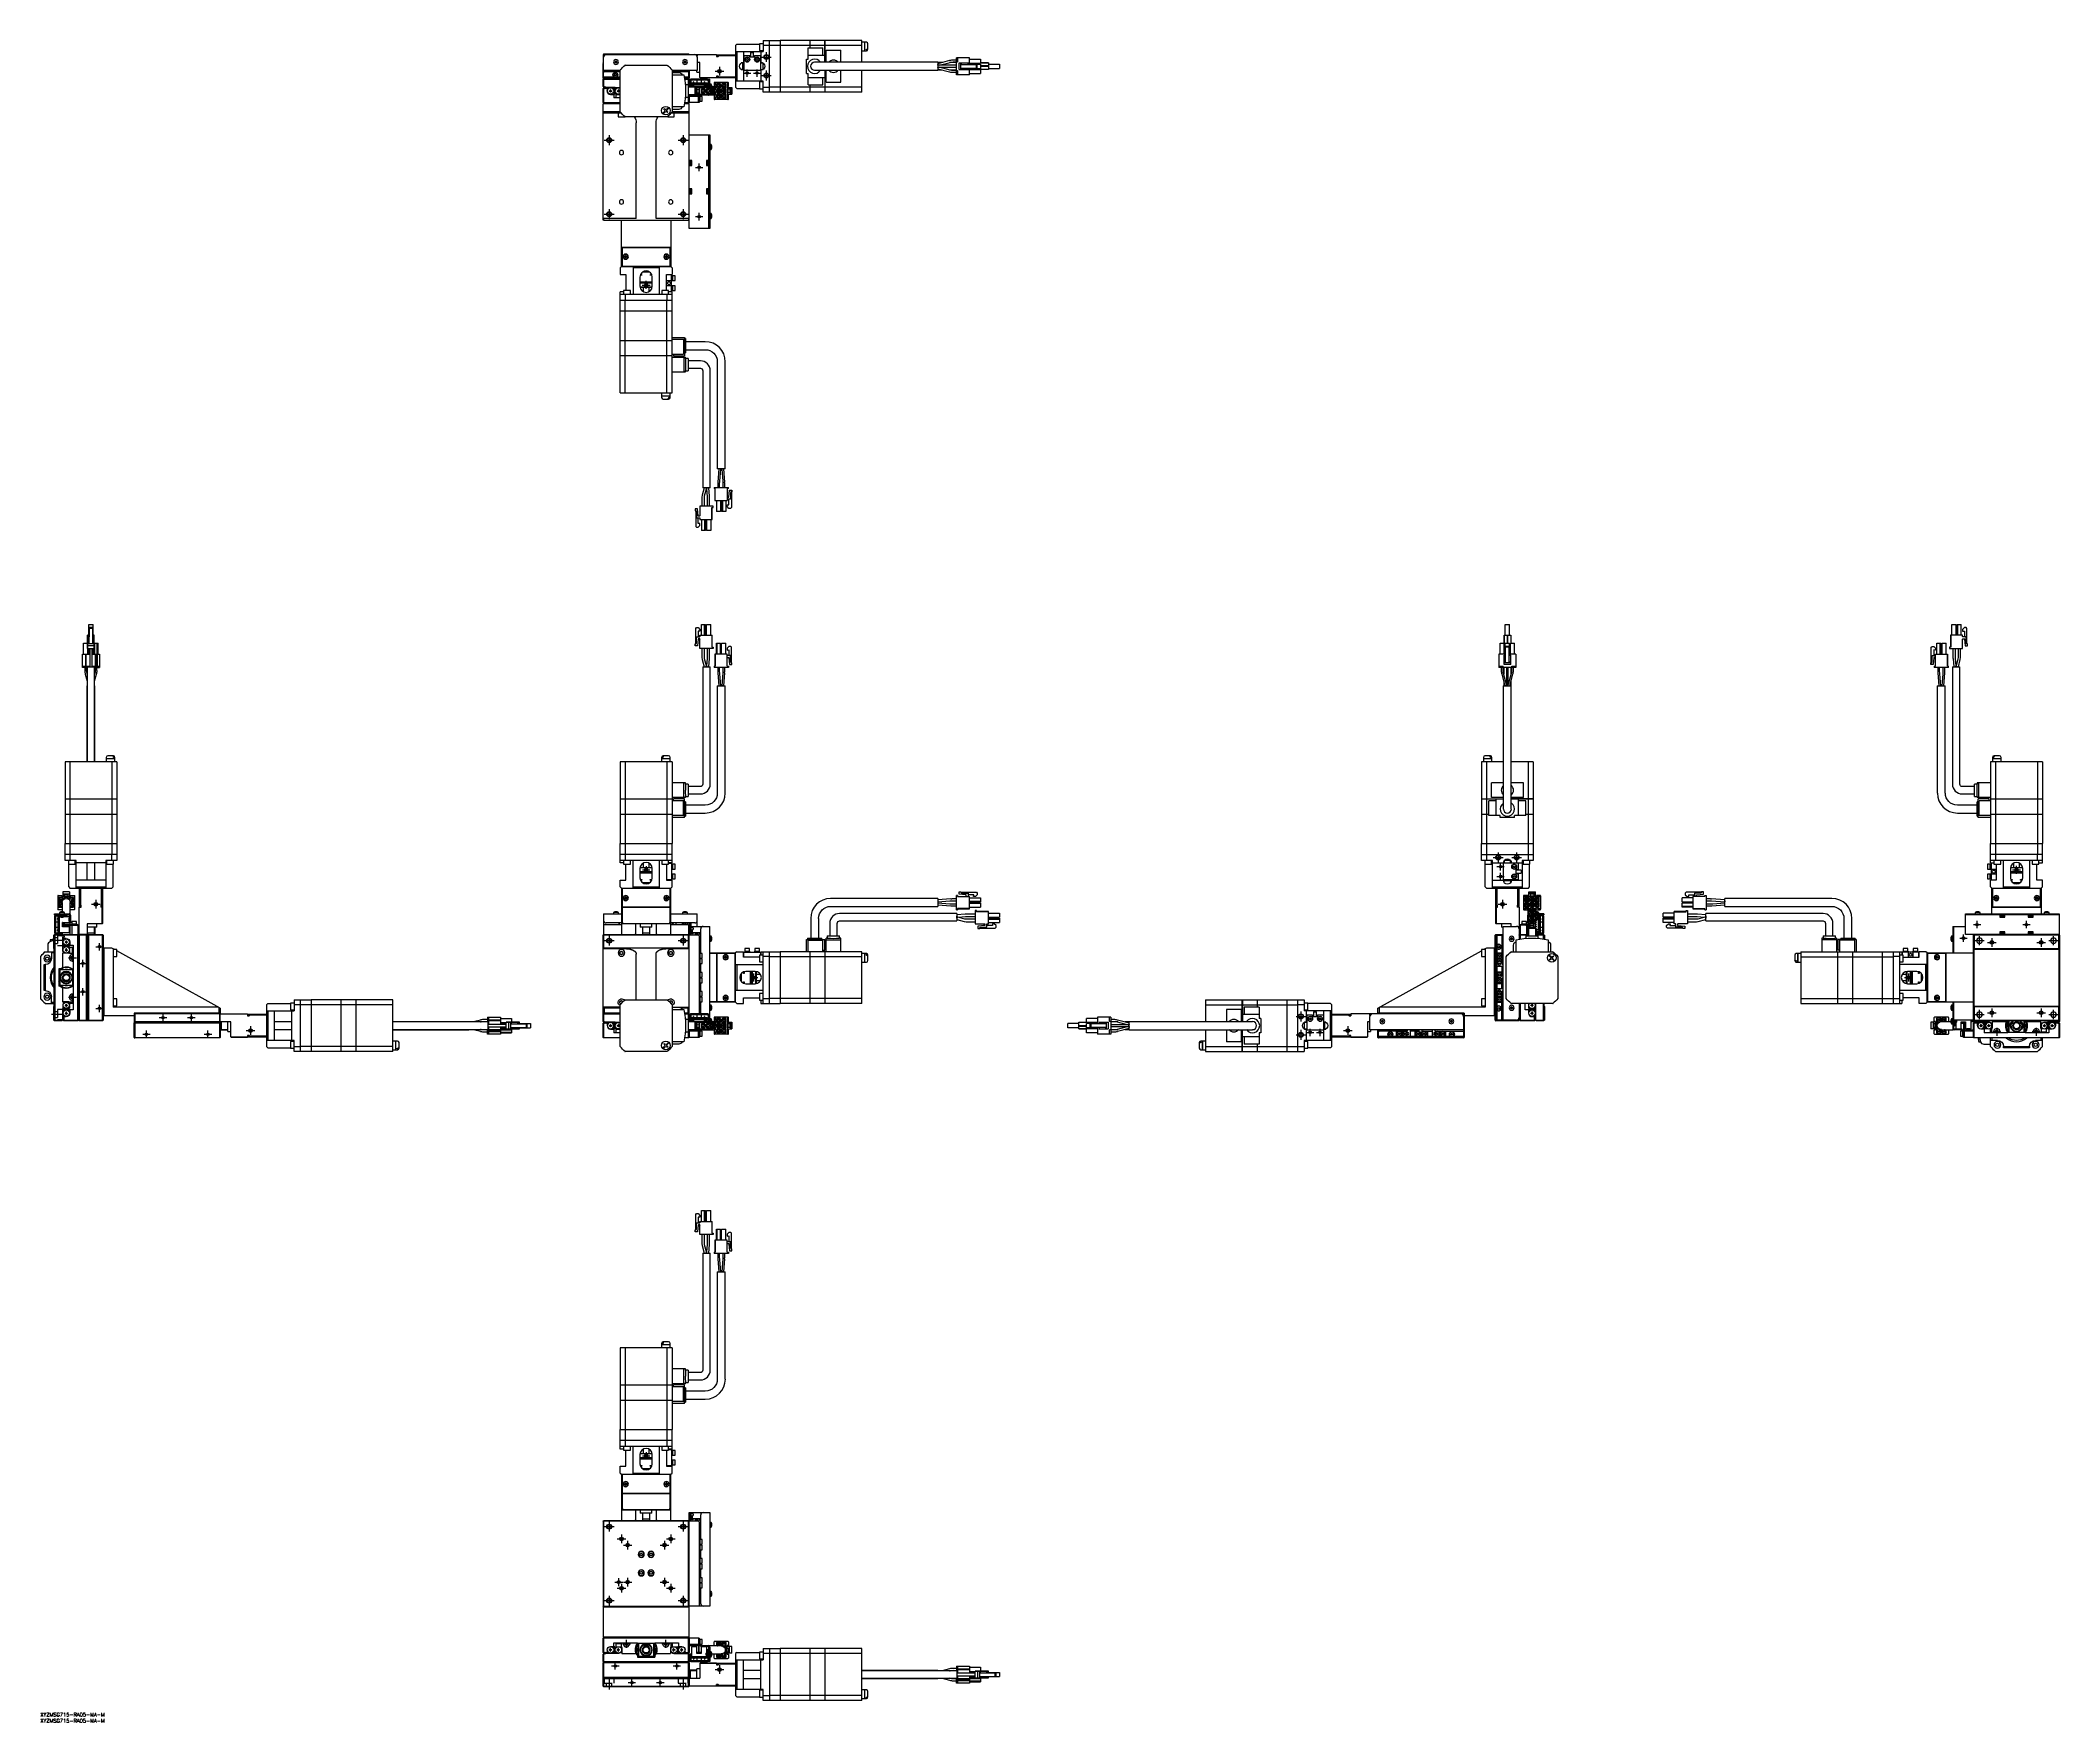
# Model space of a CAD drawing. Extents: x 0 to 1638, y -8 to 1357.
import ezdxf

# ---------------------------------------------------------------- set-up
doc = ezdxf.new("R2010")
doc.units = 0
doc.header["$LTSCALE"] = 0.5
doc.linetypes.add('CENTER', pattern=[50.8, 31.75, -6.35, 6.35, -6.35])
doc.linetypes.add('DASHED', pattern=[19.05, 12.7, -6.35])
for name, color, linetype in [('MSM_CENTER', 1, 'CENTER'), ('MSM_CONTINUOUS', 7, 'CONTINUOUS'), ('MSM_DASHED', 4, 'DASHED'), ('MSM_NARROW', 5, 'CONTINUOUS'), ('MSM_PART_NUMBER', 7, 'CONTINUOUS')]:
    doc.layers.add(name, color=color, linetype=linetype)
doc.styles.get("Standard").update_dxf_attribs({"font": 'txt.shx', "height": 3, "bigfont": 'bigfont.shx'})

# ---------------------------------------------------------------- blocks, each defined once
blk = doc.blocks.new('*U2')
at = {"layer": 'MSM_PART_NUMBER'}
blk.add_text('XYZMSG715-RA05-MA-M', height=3, dxfattribs=at).set_placement((0, -3))
blk = doc.blocks.new('*U3')
at = {"layer": 'MSM_PART_NUMBER'}
blk.add_text('XYZMSG715-RA05-MA-M', height=3, dxfattribs=at).set_placement((0, -8))

msp = doc.modelspace()

# ---------------------------------------------------------------- linework, layer by layer
at = {"layer": 'MSM_CENTER'}
for p, q in [((589, 1347.4), (589, 1339.4)), ((547.5, 1331.9), (554.5, 1331.9)), ((551, 1335.4), (551, 1328.4)), ((570.5, 1330.4), (576.5, 1330.4)), ((573.5, 1327.4), (573.5, 1333.4)), ((578.5, 1330.4), (584.5, 1330.4)), ((581.5, 1327.4), (581.5, 1333.4)), ((585, 1343.4), (593, 1343.4)), ((585, 1328.4), (593, 1328.4)), ((589, 1332.4), (589, 1324.4)), ((461.5, 1279.9), (461.5, 1271.9)), ((521.5, 1279.9), (521.5, 1271.9)), ((457.5, 1275.9), (465.5, 1275.9)), ((517.5, 1275.9), (525.5, 1275.9)), ((531.5, 1253.9), (537.5, 1253.9)), ((534.5, 1250.9), (534.5, 1256.9)), ((457.5, 1215.9), (465.5, 1215.9)), ((461.5, 1219.9), (461.5, 1211.9)), ((517.5, 1215.9), (525.5, 1215.9)), ((521.5, 1219.9), (521.5, 1211.9)), ((531.5, 1213.9), (537.5, 1213.9)), ((534.5, 1210.9), (534.5, 1216.9)), ((488.2, 1158.4), (494.7, 1158.4)), ((491.5, 1155.2), (491.5, 1161.7)), ((1178.8, 694), (1186.8, 694)), ((1182.8, 698), (1182.8, 690)), ((1184.8, 683.5), (1184.8, 689.5)), ((1193.8, 694), (1201.8, 694)), ((1197.8, 698), (1197.8, 690)), ((488.5, 684), (494.5, 684)), ((491.5, 687), (491.5, 681)), ((1181.8, 686.5), (1187.8, 686.5)), ((1181.8, 678.5), (1187.8, 678.5)), ((1184.8, 675.5), (1184.8, 681.5)), ((1600.1, 684), (1606.6, 684)), ((1603.4, 680.7), (1603.4, 687.2)), ((41.5, 656), (48.5, 656)), ((45, 659.5), (45, 652.5)), ((1182.8, 656), (1189.8, 656)), ((1186.3, 659.5), (1186.3, 652.5)), ((1568.4, 639.5), (1574.4, 639.5)), ((1571.4, 636.5), (1571.4, 642.5)), ((1608.4, 639.5), (1614.4, 639.5)), ((1611.4, 636.5), (1611.4, 642.5)), ((19, 626.5), (9, 626.5)), ((48, 618.5), (48, 624.5)), ((457.5, 626.5), (465.5, 626.5)), ((461.5, 630.5), (461.5, 622.5)), ((517.5, 626.5), (525.5, 626.5)), ((521.5, 630.5), (521.5, 622.5)), ((1557.4, 628.5), (1563.4, 628.5)), ((1560.4, 625.5), (1560.4, 631.5)), ((1569.7, 626.5), (1577.1, 626.5)), ((1573.4, 622.8), (1573.4, 630.2)), ((1579.9, 625), (1586.9, 625)), ((1583.4, 628.5), (1583.4, 621.5)), ((1619.9, 625), (1626.9, 625)), ((1623.4, 628.5), (1623.4, 621.5)), ((1629.7, 626.5), (1637.1, 626.5)), ((1633.4, 622.8), (1633.4, 630.2)), ((22.7, 612.5), (29.2, 612.5)), ((26, 615.7), (26, 609.2)), ((31.5, 608), (37.5, 608)), ((34.5, 605), (34.5, 611)), ((45, 621.5), (51, 621.5)), ((575.7, 596.5), (582.2, 596.5)), ((579, 593.2), (579, 599.7)), ((1512.6, 596.5), (1519.1, 596.5)), ((1515.9, 593.2), (1515.9, 599.7)), ((22.7, 580.5), (29.2, 580.5)), ((26, 577.2), (26, 583.7)), ((31.5, 585), (37.5, 585)), ((34.5, 582), (34.5, 588)), ((48, 568.5), (48, 574.5)), ((19, 566.5), (9, 566.5)), ((45, 571.5), (51, 571.5)), ((96.5, 564), (102.5, 564)), ((99.5, 561), (99.5, 567)), ((119.5, 564), (125.5, 564)), ((122.5, 561), (122.5, 567)), ((1018.8, 565), (1026.8, 565)), ((1022.8, 569), (1022.8, 561)), ((1569.7, 566.5), (1577.1, 566.5)), ((1573.4, 562.8), (1573.4, 570.2)), ((1579.9, 568), (1586.9, 568)), ((1583.4, 571.5), (1583.4, 564.5)), ((1619.9, 568), (1626.9, 568)), ((1623.4, 571.5), (1623.4, 564.5)), ((1629.7, 566.5), (1637.1, 566.5)), ((1633.4, 562.8), (1633.4, 570.2)), ((83, 550.5), (89, 550.5)), ((86, 547.5), (86, 553.5)), ((133, 550.5), (139, 550.5)), ((136, 547.5), (136, 553.5)), ((167, 553.5), (174, 553.5)), ((170.5, 557), (170.5, 550)), ((1018.8, 550), (1026.8, 550)), ((1022.8, 554), (1022.8, 546)), ((1027.3, 552), (1033.3, 552)), ((1030.3, 549), (1030.3, 555)), ((1035.3, 552), (1041.3, 552)), ((1038.3, 549), (1038.3, 555)), ((1057.3, 553.5), (1064.3, 553.5)), ((1060.8, 557), (1060.8, 550)), ((1584.1, 552.5), (1590.6, 552.5)), ((1587.4, 555.7), (1587.4, 549.2)), ((1622.6, 552.5), (1616.1, 552.5)), ((1619.4, 555.7), (1619.4, 549.2)), ((488.5, 208.5), (494.5, 208.5)), ((491.5, 211.5), (491.5, 205.5)), ((457.5, 151), (465.5, 151)), ((461.5, 155), (461.5, 147)), ((517.5, 151), (525.5, 151)), ((521.5, 155), (521.5, 147)), ((468, 141), (475, 141)), ((471.5, 144.5), (471.5, 137.5)), ((473, 136), (480, 136)), ((476.5, 139.5), (476.5, 132.5)), ((503, 136), (510, 136)), ((506.5, 139.5), (506.5, 132.5)), ((508, 141), (515, 141)), ((511.5, 144.5), (511.5, 137.5)), ((466, 106), (472.5, 106)), ((468, 101), (475, 101)), ((469.3, 102.7), (469.3, 109.2)), ((471.5, 104.5), (471.5, 97.5)), ((473, 106), (480, 106)), ((476.5, 109.5), (476.5, 102.5)), ((503, 106), (510, 106)), ((506.5, 109.5), (506.5, 102.5)), ((508, 101), (515, 101)), ((511.5, 104.5), (511.5, 97.5)), ((457.5, 91), (465.5, 91)), ((461.5, 95), (461.5, 87)), ((517.5, 91), (525.5, 91)), ((521.5, 95), (521.5, 87)), ((472.2, 56), (478.7, 56)), ((475.5, 52.7), (475.5, 59.2)), ((510.7, 56), (504.2, 56)), ((507.5, 52.7), (507.5, 59.2)), ((463.5, 38), (469.5, 38)), ((466.5, 35), (466.5, 41)), ((513.5, 38), (519.5, 38)), ((516.5, 35), (516.5, 41)), ((547.5, 35), (554.5, 35)), ((551, 38.5), (551, 31.5)), ((461.5, 29), (461.5, 19)), ((477, 24.5), (483, 24.5)), ((480, 21.5), (480, 27.5)), ((500, 24.5), (506, 24.5)), ((503, 21.5), (503, 27.5)), ((521.5, 29), (521.5, 19))]:
    msp.add_line(p, q, dxfattribs=at)
at = {"layer": 'MSM_CONTINUOUS'}
for p, q in [((457.2, 1345.9), (456.5, 1345.2)), ((456.5, 1345.2), (456.5, 1338.2)), ((457, 1345.4), (456.8, 1345.6)), ((457, 1345.4), (548.5, 1345.4)), ((457, 1344.2), (457, 1345.4)), ((457.2, 1345.9), (525.8, 1345.9)), ((526.1, 1345.6), (525.8, 1345.9)), ((526.1, 1345.6), (526, 1345.4)), ((526.3, 1345.4), (526.1, 1345.6)), ((533, 1345.4), (533, 1344.2)), ((548.5, 1345.4), (548.5, 1343.9)), ((550.2, 1344.2), (548.5, 1344.2)), ((548.5, 1343.9), (550, 1343.9)), ((548.8, 1344.4), (548.8, 1345.2)), ((548.8, 1345.2), (563.8, 1345.2)), ((564, 1344.4), (548.8, 1344.4)), ((549.3, 1345.2), (549.3, 1344.4)), ((550.5, 1344.4), (550, 1343.9)), ((563.3, 1344.4), (563.3, 1345.2)), ((563.8, 1345.2), (563.8, 1344.4)), ((565, 1353.9), (564, 1352.9)), ((564, 1352.9), (564, 1318.9)), ((564, 1347.9), (586.5, 1347.9)), ((565, 1353.9), (583.5, 1353.9)), ((565, 1347.9), (565, 1323.9)), ((570.5, 1347.9), (570.5, 1339.2)), ((570.8, 1344.7), (570.8, 1332.7)), ((570.8, 1344.7), (575.5, 1344.7)), ((575.5, 1343.2), (575.5, 1344.7)), ((576.2, 1347.2), (578.7, 1347.2)), ((576.2, 1347.2), (576.2, 1343.2)), ((578.7, 1343.2), (578.7, 1347.2)), ((579.5, 1344.7), (579.5, 1343.2)), ((579.5, 1344.7), (584.2, 1344.7)), ((583.5, 1354.2), (583.5, 1348.7)), ((586.5, 1354.2), (583.5, 1354.2)), ((583.5, 1348.7), (586.5, 1348.7)), ((584.2, 1344.7), (584.2, 1332.7)), ((584.5, 1347.9), (584.5, 1339.2)), ((586.5, 1356.9), (586.5, 1347.9)), ((586.5, 1356.9), (600.2, 1356.9)), ((591.5, 1352.9), (586.5, 1352.9)), ((591.5, 1314.9), (591.5, 1356.9)), ((600.2, 1352.9), (591.5, 1352.9)), ((600.2, 1356.9), (600.2, 1314.9)), ((600.2, 1356.9), (600.2, 1314.9)), ((624.2, 1356.9), (600.2, 1356.9)), ((600.2, 1356.9), (600.2, 1356.9)), ((624.2, 1352.9), (600.2, 1352.9)), ((600.2, 1352.6), (600.2, 1352.6)), ((623, 1341.7), (623, 1350.9)), ((623, 1350.9), (635, 1350.9)), ((623, 1344.9), (636.5, 1344.9)), ((624.2, 1356.9), (624.2, 1350.9)), ((624.2, 1356.9), (624.2, 1350.9)), ((636.5, 1356.9), (624.2, 1356.9)), ((624.2, 1356.9), (624.2, 1356.9)), ((636.5, 1352.9), (624.2, 1352.9)), ((624.2, 1352.6), (624.2, 1352.6)), ((635, 1344.9), (635, 1350.9)), ((636.5, 1339.2), (636.5, 1356.9)), ((666.5, 1356.9), (636.5, 1356.9)), ((636.5, 1356.9), (636.5, 1339.2)), ((636.5, 1356.9), (636.5, 1356.9)), ((666.5, 1352.9), (636.5, 1352.9)), ((636.5, 1352.6), (636.5, 1352.6)), ((637.5, 1339.2), (637.5, 1348.9)), ((637.5, 1348.9), (649.5, 1348.9)), ((649.5, 1339.2), (649.5, 1348.9)), ((666.5, 1339.2), (666.5, 1356.9)), ((669, 1355.4), (666.5, 1355.4)), ((666.5, 1348.4), (669, 1348.4)), ((670.2, 1355.4), (669, 1355.4)), ((669, 1348.4), (669, 1355.4)), ((669, 1348.4), (669, 1355.4)), ((669, 1355.4), (669, 1355.4)), ((669, 1348.5), (669, 1348.5)), ((669, 1348.4), (670.2, 1348.4)), ((670, 1349.3), (670, 1349.6)), ((670, 1349.6), (670.2, 1349.6)), ((670, 1349.3), (670.2, 1349.3)), ((671.5, 1349.7), (671.5, 1354.1)), ((456.5, 1338.9), (457, 1339.4)), ((457, 1338.9), (456.5, 1338.9)), ((456.5, 1338.7), (457, 1338.7)), ((456.6, 1338.1), (456.5, 1338.2)), ((456.7, 1338.2), (456.5, 1337.9)), ((456.5, 1326.4), (456.5, 1337.9)), ((456.6, 1338), (456.6, 1338.2)), ((457, 1338.4), (456.7, 1338.2)), ((457, 1337.9), (456.7, 1338.2)), ((457, 1338.5), (456.9, 1338.5)), ((457, 1326.4), (457, 1343.4)), ((470.5, 1332.4), (457, 1332.4)), ((470.5, 1331.4), (457, 1331.4)), ((457, 1330.9), (457.5, 1331.4)), ((457, 1327.4), (465.1, 1327.4)), ((457.5, 1327.4), (457.5, 1326.4)), ((465.6, 1328.9), (466, 1329.7)), ((466, 1328.2), (465.6, 1328.9)), ((466, 1339.6), (466.8, 1339.6)), ((466.8, 1339.2), (466, 1339.2)), ((466, 1329.7), (466.9, 1329.7)), ((466.9, 1328.2), (466, 1328.2)), ((466.8, 1339.6), (466.8, 1340.3)), ((466.8, 1338.5), (466.8, 1339.2)), ((466.9, 1329.7), (467.3, 1328.9)), ((467.3, 1328.9), (466.9, 1328.2)), ((467.2, 1340.3), (467.2, 1339.6)), ((467.2, 1339.6), (467.9, 1339.6)), ((467.2, 1339.2), (467.2, 1338.5)), ((467.9, 1339.2), (467.2, 1339.2)), ((467.8, 1327.4), (470.5, 1327.4)), ((470.6, 1333), (470.5, 1332.9)), ((470.5, 1298.9), (470.5, 1332.9)), ((474.5, 1336.9), (474.3, 1336.8)), ((474.5, 1336.9), (508.4, 1336.9)), ((508.6, 1336.8), (508.5, 1336.9)), ((512.5, 1332.9), (512.3, 1333)), ((512.5, 1332.9), (512.5, 1298.9)), ((533, 1332.4), (512.5, 1332.4)), ((526, 1331.4), (512.5, 1331.4)), ((512.5, 1330.9), (517.9, 1330.9)), ((512.5, 1328.9), (522, 1328.9)), ((522, 1339.6), (522.8, 1339.6)), ((522.8, 1339.2), (522, 1339.2)), ((522.4, 1327.4), (526, 1327.4)), ((522.8, 1339.6), (522.8, 1340.3)), ((522.8, 1338.5), (522.8, 1339.2)), ((523.2, 1340.3), (523.2, 1339.6)), ((523.2, 1339.6), (523.9, 1339.6)), ((523.2, 1339.2), (523.2, 1338.5)), ((523.9, 1339.2), (523.2, 1339.2)), ((525.5, 1331.4), (526, 1330.9)), ((525.5, 1326.4), (525.5, 1327.4)), ((526, 1332.4), (526, 1326.4)), ((526.5, 1332.4), (526.5, 1326.4)), ((532.5, 1331.2), (532.5, 1332.4)), ((532.5, 1331.2), (535, 1331.2)), ((533, 1343.4), (533, 1332.4)), ((535, 1338.9), (533, 1338.9)), ((535, 1326.9), (535, 1338.9)), ((535, 1327.2), (535.6, 1326.9)), ((550, 1327.9), (548.5, 1327.9)), ((548.5, 1327.9), (548.5, 1326.4)), ((548.8, 1326.6), (548.8, 1327.4)), ((548.8, 1327.4), (564, 1327.4)), ((549.3, 1327.4), (549.3, 1326.6)), ((550, 1327.9), (550.5, 1327.4)), ((563.3, 1326.6), (563.3, 1327.4)), ((563.8, 1327.4), (563.8, 1326.6)), ((570, 1338.7), (568.7, 1338.7)), ((568.7, 1333.2), (570, 1333.2)), ((570, 1333.2), (570, 1338.7)), ((570.8, 1339.2), (570.5, 1339.2)), ((570.5, 1332.7), (570.5, 1323.9)), ((570.5, 1332.7), (584.5, 1332.7)), ((570.6, 1332.7), (570.6, 1339.2)), ((572.6, 1341.4), (573, 1342.2)), ((573, 1340.7), (572.6, 1341.4)), ((573, 1342.2), (573.9, 1342.2)), ((573.9, 1340.7), (573, 1340.7)), ((573.9, 1342.2), (574.3, 1341.4)), ((574.3, 1341.4), (573.9, 1340.7)), ((579.5, 1343.2), (575.5, 1343.2)), ((580.6, 1341.4), (581, 1342.2)), ((581, 1340.7), (580.6, 1341.4)), ((580.7, 1330.1), (580.8, 1330.1)), ((580.8, 1330.8), (580.8, 1330.1)), ((581, 1342.2), (581.9, 1342.2)), ((581.9, 1340.7), (581, 1340.7)), ((581.9, 1342.2), (582.3, 1341.4)), ((582.3, 1341.4), (581.9, 1340.7)), ((584.5, 1339.2), (584.2, 1339.2)), ((586.5, 1338.4), (584.2, 1338.4)), ((584.2, 1333.4), (586.5, 1333.4)), ((584.5, 1332.7), (584.5, 1323.9)), ((586.5, 1333.4), (586.5, 1338.5)), ((621.5, 1341.7), (623, 1341.7)), ((621.5, 1330.1), (621.5, 1341.7)), ((621.5, 1330.1), (623, 1330.1)), ((623, 1320.9), (623, 1330.1)), ((728.2, 1339.2), (628.2, 1339.2)), ((628.2, 1332.7), (728.2, 1332.7)), ((636.5, 1332.7), (636.5, 1314.9)), ((636.5, 1332.7), (636.5, 1314.9)), ((637.5, 1322.9), (637.5, 1332.7)), ((649.5, 1322.9), (649.5, 1332.7)), ((666.5, 1314.9), (666.5, 1332.7)), ((737.7, 1340.5), (728.2, 1337.9)), ((728.2, 1339.2), (728.2, 1332.7)), ((731.8, 1338.9), (728.2, 1338.9)), ((743.2, 1336.7), (728.2, 1336.7)), ((728.2, 1335.2), (728.3, 1335.2)), ((728.2, 1333.9), (737.7, 1331.3)), ((728.2, 1332.9), (731.8, 1332.9)), ((728.3, 1335.3), (729.3, 1335.2)), ((729.3, 1336.7), (738.1, 1339)), ((729.3, 1335.2), (743.2, 1335.2)), ((738.1, 1332.8), (729.3, 1335.2)), ((743.2, 1338.9), (737.6, 1338.9)), ((737.6, 1332.9), (743.2, 1332.9)), ((743.2, 1340.9), (740.6, 1340.9)), ((740.6, 1339.4), (743.2, 1339.4)), ((743.2, 1332.5), (740.6, 1332.5)), ((740.6, 1331), (743.2, 1331)), ((753.9, 1342.8), (743.2, 1342.8)), ((743.2, 1329), (743.2, 1342.8)), ((743.2, 1339.4), (744.2, 1339.4)), ((743.2, 1332.4), (744.2, 1332.4)), ((753.9, 1329), (743.2, 1329)), ((744.2, 1342.8), (744.2, 1339.4)), ((744.2, 1332.4), (744.2, 1329)), ((745.4, 1333.2), (745.4, 1338.6)), ((745.4, 1338.6), (753, 1338.6)), ((745.4, 1333.2), (753, 1333.2)), ((746.9, 1333.2), (746.9, 1338.6)), ((746.9, 1337.4), (760.2, 1337.4)), ((746.9, 1334.4), (760.2, 1334.4)), ((747.4, 1337.4), (747.4, 1338.6)), ((747.4, 1333.2), (747.4, 1334.4)), ((752.7, 1337.4), (752.7, 1338.6)), ((752.7, 1333.2), (752.7, 1334.4)), ((753.9, 1337.4), (753.9, 1342.8)), ((753.9, 1341.8), (762.8, 1341.8)), ((753.9, 1338.4), (762.8, 1338.4)), ((753.9, 1337.6), (762.8, 1337.6)), ((753.9, 1329), (753.9, 1334.4)), ((753.9, 1334.2), (762.8, 1334.2)), ((753.9, 1333.4), (762.8, 1333.4)), ((753.9, 1330), (762.8, 1330)), ((758.5, 1338.4), (758.5, 1337.6)), ((758.5, 1334.2), (758.5, 1333.4)), ((759.5, 1338.4), (759.5, 1337.6)), ((759.5, 1334.4), (759.5, 1337.4)), ((759.5, 1334.2), (759.5, 1333.4)), ((760.2, 1334.4), (760.2, 1337.4)), ((762.8, 1341.8), (762.8, 1338.4)), ((762.8, 1338.6), (766.1, 1338.6)), ((766.2, 1338.6), (762.8, 1338.6)), ((762.8, 1338.6), (767.9, 1338.6)), ((769.2, 1338.6), (762.8, 1338.6)), ((762.8, 1337.6), (762.8, 1334.2)), ((769.2, 1336.2), (762.8, 1336.2)), ((769.2, 1335.7), (762.8, 1335.7)), ((762.8, 1333.4), (762.8, 1330)), ((769.2, 1333.2), (762.8, 1333.2)), ((766.1, 1338.6), (766.4, 1338.6)), ((766.4, 1338.6), (766.2, 1338.6)), ((767.9, 1338.6), (768.2, 1338.6)), ((768.2, 1338.6), (769.2, 1338.6)), ((769.2, 1338.6), (769.2, 1333.2)), ((769.2, 1337.6), (778.1, 1337.6)), ((769.2, 1337.6), (778.1, 1337.6)), ((769.2, 1337.6), (778.1, 1337.6)), ((769.2, 1334.2), (778.1, 1334.2)), ((778.1, 1337.6), (778.1, 1334.2)), ((456.5, 1326.4), (456.7, 1326.2)), ((457, 1325.9), (456.5, 1325.4)), ((456.5, 1319.4), (456.5, 1325.4)), ((456.5, 1319.4), (457, 1318.9)), ((457, 1318.4), (456.5, 1317.9)), ((456.5, 1306.4), (456.5, 1317.9)), ((457, 1325.2), (456.6, 1325.6)), ((456.7, 1326.2), (457, 1326.4)), ((456.7, 1326.2), (457, 1325.9)), ((457, 1317.9), (456.7, 1318.2)), ((470.5, 1326.4), (457, 1326.4)), ((470.5, 1325.9), (457, 1325.9)), ((457, 1325.2), (457, 1318.9)), ((470.5, 1325.2), (457, 1325.2)), ((457.4, 1318.9), (457, 1318.9)), ((457, 1318.4), (457.4, 1318.4)), ((457, 1317.9), (457, 1306.4)), ((457.2, 1317.9), (457, 1317.9)), ((457.2, 1317.9), (457.4, 1318.4)), ((458, 1319.2), (458, 1318.9)), ((458, 1318.9), (466.3, 1318.9)), ((458.9, 1317.9), (458.7, 1318.4)), ((458.7, 1318.4), (461.9, 1318.4)), ((459.3, 1317.9), (458.9, 1317.9)), ((459.8, 1318.3), (459.3, 1317.9)), ((459.3, 1317.9), (459.8, 1317.4)), ((459.8, 1318.4), (459.8, 1315.9)), ((461.6, 1316.1), (462.4, 1316.1)), ((461.6, 1316.1), (461.6, 1315.8)), ((461.6, 1315.8), (462.4, 1315.8)), ((462.1, 1316.1), (462.1, 1315.8)), ((462.7, 1316.9), (462.4, 1316.9)), ((462.4, 1316.9), (462.4, 1316.1)), ((462.4, 1316.4), (462.7, 1316.4)), ((462.4, 1315.7), (462.4, 1314.9)), ((462.4, 1315.4), (462.7, 1315.4)), ((462.7, 1314.9), (462.4, 1314.9)), ((462.6, 1313.1), (465.3, 1313.1)), ((462.7, 1316.9), (462.7, 1316.1)), ((462.7, 1315.7), (462.7, 1314.9)), ((462.8, 1316.1), (463.6, 1316.1)), ((462.8, 1315.8), (463.6, 1315.8)), ((463, 1315.8), (463, 1316.1)), ((463.3, 1318.4), (465.3, 1318.4)), ((463.6, 1316.1), (463.6, 1315.8)), ((465.3, 1317.5), (465, 1317.3)), ((465, 1314.5), (465.3, 1314.4)), ((465.3, 1318.4), (465.3, 1317.5)), ((465.3, 1314.4), (465.3, 1310.2)), ((466.1, 1318.4), (465.5, 1318.4)), ((465.5, 1318.4), (465.5, 1313.4)), ((466.1, 1313.4), (465.5, 1313.4)), ((466.1, 1318.4), (466.1, 1313.4)), ((466.3, 1318.9), (466.3, 1317.5)), ((466.3, 1318.7), (469, 1318.7)), ((466.3, 1317.5), (466.5, 1317.3)), ((466.3, 1314.4), (466.5, 1314.5)), ((466.3, 1314.4), (466.3, 1313.9)), ((466.3, 1313.9), (467.3, 1313.9)), ((466.3, 1313.9), (466.8, 1313.4)), ((468.3, 1313.4), (466.8, 1313.4)), ((467, 1313.4), (467, 1310.2)), ((470.5, 1312.7), (467, 1312.7)), ((468, 1325.9), (468.3, 1325.6)), ((468, 1316.1), (468.8, 1316.1)), ((468, 1316.1), (468, 1315.8)), ((468, 1315.8), (468.8, 1315.8)), ((468.3, 1325.6), (470.5, 1325.6)), ((468.5, 1316.1), (468.5, 1315.8)), ((469.1, 1316.9), (468.8, 1316.9)), ((468.8, 1316.9), (468.8, 1316.1)), ((468.8, 1316.4), (469.1, 1316.4)), ((468.8, 1315.7), (468.8, 1314.9)), ((468.8, 1315.4), (469.1, 1315.4)), ((469.1, 1314.9), (468.8, 1314.9)), ((469.1, 1316.9), (469.1, 1316.1)), ((469.1, 1315.7), (469.1, 1314.9)), ((469.2, 1316.1), (470, 1316.1)), ((469.2, 1315.8), (470, 1315.8)), ((469.4, 1315.8), (469.4, 1316.1)), ((470.5, 1313.4), (469.7, 1313.4)), ((470, 1316.1), (470, 1315.8)), ((522.5, 1326.4), (526, 1326.4)), ((526, 1325.9), (522.6, 1325.9)), ((526, 1325.2), (522.7, 1325.2)), ((523.5, 1321.7), (523.2, 1321.7)), ((525.5, 1320.9), (523.3, 1320.9)), ((523.3, 1310.9), (525.5, 1310.9)), ((523.5, 1321.7), (523.5, 1320.9)), ((523.5, 1310.9), (523.5, 1310.1)), ((525.5, 1320.9), (525.5, 1310.9)), ((546.6, 1319.2), (525.5, 1319.2)), ((540.5, 1318.9), (525.5, 1318.9)), ((525.5, 1312.9), (540.5, 1312.9)), ((525.5, 1312.7), (546.6, 1312.7)), ((526, 1326.4), (526.2, 1326.2)), ((526, 1325.9), (526.5, 1326.4)), ((526, 1325.9), (526.3, 1325.6)), ((526.3, 1325.6), (526, 1325.2)), ((526, 1319.2), (526, 1325.2)), ((526, 1306.4), (526, 1312.7)), ((526.2, 1319.2), (526.5, 1319.4)), ((526.5, 1325.4), (526.3, 1325.6)), ((526.5, 1319.4), (526.5, 1325.4)), ((527.3, 1319.4), (526.5, 1319.4)), ((526.5, 1312.7), (526.5, 1306.4)), ((535, 1311.4), (526.5, 1311.4)), ((527.8, 1324.4), (527.3, 1324.4)), ((527.3, 1324.2), (527.3, 1319.4)), ((527.3, 1320.4), (527.8, 1320.4)), ((541.3, 1325.4), (527.7, 1325.4)), ((541.3, 1324.6), (527.7, 1324.6)), ((527.8, 1324.4), (527.8, 1320.4)), ((528, 1322.6), (541, 1322.6)), ((528, 1322.6), (528, 1321.4)), ((528, 1321.4), (541, 1321.4)), ((528.2, 1319.2), (528.2, 1321.4)), ((528.8, 1321.4), (528.8, 1320.9)), ((529.2, 1320.9), (528.8, 1320.9)), ((529.2, 1319.2), (529.2, 1321.4)), ((529.7, 1319.3), (530.2, 1319.3)), ((529.7, 1319.2), (529.7, 1319.3)), ((529.8, 1322.6), (529.8, 1323.4)), ((530.1, 1323.4), (529.8, 1323.4)), ((530.1, 1322.6), (530.1, 1323.4)), ((530.2, 1320.9), (538.7, 1320.9)), ((530.2, 1319.3), (530.2, 1320.9)), ((531.4, 1313.2), (531.4, 1318.6)), ((531.4, 1318.6), (545.8, 1318.6)), ((531.4, 1313.2), (545.8, 1313.2)), ((531.7, 1313.2), (531.7, 1318.6)), ((531.7, 1317.4), (535.2, 1317.4)), ((531.7, 1314.4), (535.2, 1314.4)), ((532.4, 1313.2), (532.4, 1318.6)), ((532.5, 1324.6), (532.5, 1322.6)), ((533.5, 1311.4), (534, 1310.9)), ((533.7, 1314.4), (533.7, 1317.4)), ((534, 1306.4), (534, 1312.7)), ((534.5, 1307.4), (534.5, 1312.7)), ((535.5, 1326.4), (535, 1326.9)), ((535, 1311.4), (535, 1307.4)), ((537, 1311.3), (535, 1311.3)), ((535.2, 1313.2), (535.2, 1318.6)), ((548.5, 1326.4), (535.5, 1326.4)), ((535.6, 1326.9), (548.5, 1326.9)), ((535.6, 1326.9), (536.1, 1326.4)), ((535.8, 1312.4), (535.8, 1312.7)), ((542.1, 1312.4), (535.8, 1312.4)), ((536.3, 1317.6), (536.3, 1314.2)), ((538.9, 1317.6), (536.3, 1317.6)), ((536.3, 1314.2), (538.9, 1314.2)), ((536.5, 1322.6), (536.5, 1324.6)), ((537.4, 1316.7), (536.9, 1316.7)), ((536.9, 1315.1), (536.9, 1316.7)), ((538.3, 1316.7), (536.9, 1316.7)), ((536.9, 1315.2), (538.3, 1315.2)), ((536.9, 1315.1), (537.4, 1315.1)), ((537, 1307.5), (537, 1311.3)), ((537.9, 1316.8), (537.4, 1316.8)), ((537.4, 1316.7), (537.4, 1316.8)), ((537.4, 1315.2), (537.4, 1315)), ((537.4, 1315), (537.9, 1315)), ((537.9, 1316.7), (537.9, 1316.8)), ((538.6, 1316.7), (537.9, 1316.7)), ((537.9, 1315), (537.9, 1315.2)), ((537.9, 1315.1), (538.6, 1315.1)), ((538.7, 1316.3), (538.3, 1316.7)), ((538.3, 1315.2), (538.7, 1315.5)), ((538.6, 1316.4), (538.6, 1316.7)), ((538.6, 1315.1), (538.6, 1315.4)), ((538.7, 1320.9), (538.7, 1319.3)), ((538.7, 1319.3), (539.2, 1319.3)), ((538.7, 1315.5), (538.7, 1316.3)), ((538.8, 1322.6), (538.8, 1323.4)), ((539.1, 1323.4), (538.8, 1323.4)), ((539.7, 1316.9), (538.9, 1317.6)), ((538.9, 1314.2), (539.7, 1315)), ((539.1, 1322.6), (539.1, 1323.4)), ((539.2, 1319.3), (539.2, 1319.2)), ((539.7, 1319.2), (539.7, 1321.4)), ((539.9, 1320.6), (539.7, 1320.6)), ((539.7, 1315), (539.7, 1316.9)), ((539.9, 1321.4), (539.9, 1320.6)), ((540.2, 1320.9), (539.9, 1320.9)), ((540.2, 1321.4), (540.2, 1320.9)), ((540.5, 1320.4), (540.3, 1320.2)), ((540.3, 1319.2), (540.3, 1320.2)), ((540.5, 1320.4), (540.5, 1319.2)), ((541.7, 1320.4), (540.5, 1320.4)), ((540.5, 1317.6), (540.5, 1314.2)), ((543.9, 1317.6), (540.5, 1317.6)), ((540.5, 1314.2), (543.9, 1314.2)), ((540.7, 1321.4), (540.7, 1320.4)), ((541, 1322.6), (541, 1321.4)), ((541.6, 1316.7), (541.1, 1316.7)), ((541.1, 1315.1), (541.1, 1316.7)), ((542.5, 1316.7), (541.1, 1316.7)), ((541.1, 1315.2), (542.5, 1315.2)), ((541.1, 1315.1), (541.6, 1315.1)), ((542.1, 1316.8), (541.6, 1316.8)), ((541.6, 1316.7), (541.6, 1316.8)), ((541.6, 1315.2), (541.6, 1315)), ((541.6, 1315), (542.1, 1315)), ((541.7, 1324.2), (541.7, 1319.2)), ((542.1, 1316.7), (542.1, 1316.8)), ((542.8, 1316.7), (542.1, 1316.7)), ((542.1, 1315), (542.1, 1315.2)), ((542.1, 1315.1), (542.8, 1315.1)), ((542.5, 1325.4), (543.3, 1325.4)), ((542.5, 1319.2), (542.5, 1325.4)), ((542.9, 1316.3), (542.5, 1316.7)), ((542.5, 1315.2), (542.9, 1315.5)), ((542.8, 1316.4), (542.8, 1316.7)), ((542.8, 1315.1), (542.8, 1315.4)), ((542.9, 1315.5), (542.9, 1316.3)), ((543.3, 1319.2), (543.3, 1325.4)), ((544.2, 1321.4), (543.3, 1321.4)), ((543.9, 1314.2), (543.9, 1317.6)), ((544.2, 1319.2), (544.2, 1321.4)), ((544.7, 1320.3), (544.7, 1320.4)), ((544.7, 1319.6), (544.9, 1319.6)), ((544.7, 1319.2), (544.7, 1319.6)), ((544.9, 1319.2), (544.7, 1319.2)), ((544.8, 1316.2), (544.8, 1318.6)), ((544.8, 1313.2), (544.8, 1315.7)), ((545.8, 1313.2), (545.8, 1318.6)), ((546.6, 1322.5), (546.6, 1309.3)), ((557.9, 1322.8), (546.9, 1322.8)), ((547.6, 1322.8), (547.6, 1320.4)), ((547.6, 1319.9), (547.6, 1316.4)), ((547.6, 1315.9), (547.6, 1315.9)), ((547.6, 1315.4), (547.6, 1312.5)), ((547.6, 1312), (547.6, 1312)), ((547.6, 1311.5), (547.6, 1311.4)), ((547.6, 1310.9), (547.6, 1309)), ((548.5, 1321.8), (548.5, 1318.4)), ((551.9, 1321.8), (548.5, 1321.8)), ((548.5, 1318.4), (551.9, 1318.4)), ((549.2, 1317.6), (548.5, 1316.9)), ((548.5, 1316.9), (548.5, 1315)), ((548.5, 1315), (549.2, 1314.2)), ((549.2, 1313.4), (548.5, 1312.7)), ((548.5, 1312.7), (548.5, 1310.8)), ((548.5, 1310.8), (549.2, 1310)), ((563.8, 1326.6), (548.8, 1326.6)), ((551.9, 1317.6), (549.2, 1317.6)), ((549.2, 1314.2), (551.9, 1314.2)), ((551.9, 1313.4), (549.2, 1313.4)), ((549.6, 1320.6), (549.5, 1320.5)), ((549.5, 1320.5), (549.5, 1319.7)), ((549.5, 1319.7), (549.6, 1319.6)), ((549.6, 1316.4), (549.5, 1316.3)), ((549.5, 1316.3), (549.5, 1315.5)), ((549.5, 1315.5), (549.6, 1315.4)), ((549.6, 1312.2), (549.5, 1312.1)), ((549.5, 1312.1), (549.5, 1311.3)), ((549.5, 1311.3), (549.6, 1311.2)), ((550.2, 1320.9), (549.6, 1320.9)), ((549.6, 1320.9), (549.6, 1320.6)), ((549.8, 1320.9), (549.6, 1320.6)), ((549.6, 1319.9), (549.8, 1319.5)), ((549.6, 1319.6), (549.6, 1319.3)), ((549.6, 1319.6), (549.8, 1319.4)), ((549.6, 1319.3), (550.2, 1319.3)), ((550.2, 1316.7), (549.6, 1316.7)), ((549.6, 1316.7), (549.6, 1316.4)), ((549.8, 1316.7), (549.6, 1316.4)), ((549.6, 1315.4), (549.6, 1315.1)), ((549.6, 1315.4), (549.8, 1315.2)), ((549.6, 1315.1), (550.2, 1315.1)), ((550.2, 1312.5), (549.6, 1312.5)), ((549.6, 1312.5), (549.6, 1312.2)), ((549.8, 1312.5), (549.6, 1312.2)), ((549.6, 1311.9), (549.8, 1312.4)), ((549.6, 1311.2), (549.6, 1310.9)), ((549.6, 1311.2), (549.8, 1311)), ((549.6, 1310.9), (550.2, 1310.9)), ((551.2, 1320.9), (549.8, 1320.9)), ((549.8, 1319.4), (551.2, 1319.4)), ((551.2, 1316.7), (549.8, 1316.7)), ((549.8, 1315.2), (551.2, 1315.2)), ((551.2, 1312.5), (549.8, 1312.5)), ((549.8, 1311), (551.2, 1311)), ((550.7, 1321), (550.2, 1321)), ((550.2, 1321), (550.2, 1320.9)), ((550.2, 1319.4), (550.2, 1319.2)), ((550.2, 1319.2), (550.7, 1319.2)), ((550.7, 1316.8), (550.2, 1316.8)), ((550.2, 1316.8), (550.2, 1316.7)), ((550.2, 1315.2), (550.2, 1315)), ((550.2, 1315), (550.7, 1315)), ((550.7, 1312.6), (550.2, 1312.6)), ((550.2, 1312.6), (550.2, 1312.5)), ((550.2, 1311), (550.2, 1310.8)), ((550.2, 1310.8), (550.7, 1310.8)), ((550.7, 1321), (550.7, 1320.9)), ((551.2, 1320.9), (550.7, 1320.9)), ((550.7, 1319.2), (550.7, 1319.4)), ((550.7, 1319.3), (551.2, 1319.3)), ((550.7, 1316.8), (550.7, 1316.7)), ((551.2, 1316.7), (550.7, 1316.7)), ((550.7, 1315), (550.7, 1315.2)), ((550.7, 1315.1), (551.2, 1315.1)), ((550.7, 1312.6), (550.7, 1312.5)), ((551.2, 1312.5), (550.7, 1312.5)), ((550.7, 1310.8), (550.7, 1311)), ((550.7, 1310.9), (551.2, 1310.9)), ((551.2, 1319.8), (551.1, 1320.3)), ((551.2, 1316.7), (551.1, 1316.7)), ((551.2, 1315.2), (551.1, 1315.2)), ((551.2, 1312), (551.1, 1311.5)), ((551.2, 1320.9), (551.2, 1319.3)), ((551.2, 1316.7), (551.2, 1315.1)), ((551.2, 1312.5), (551.2, 1310.9)), ((551.9, 1318.4), (551.9, 1321.8)), ((551.9, 1314.2), (551.9, 1317.6)), ((551.9, 1310), (551.9, 1313.4)), ((553.4, 1321.8), (552.7, 1321.1)), ((552.7, 1321.1), (552.7, 1319.2)), ((552.7, 1319.2), (553.4, 1318.4)), ((556.1, 1317.6), (552.7, 1317.6)), ((552.7, 1317.6), (552.7, 1314.2)), ((552.7, 1314.2), (556.1, 1314.2)), ((556.1, 1313.4), (552.7, 1313.4)), ((552.7, 1313.4), (552.7, 1310)), ((556.1, 1321.8), (553.4, 1321.8)), ((553.4, 1318.4), (556.1, 1318.4)), ((553.8, 1320.6), (553.7, 1320.5)), ((553.7, 1320.5), (553.7, 1319.7)), ((553.8, 1320.3), (553.7, 1319.8)), ((553.7, 1319.7), (553.8, 1319.6)), ((554, 1316.7), (553.7, 1316.3)), ((553.7, 1316.3), (553.7, 1315.5)), ((553.7, 1315.5), (553.8, 1315.4)), ((553.8, 1312.2), (553.7, 1312.1)), ((553.7, 1312.1), (553.7, 1311.3)), ((553.7, 1311.3), (553.8, 1311.2)), ((553.8, 1320.9), (553.8, 1320.6)), ((554.4, 1320.9), (553.8, 1320.9)), ((554, 1320.9), (553.8, 1320.6)), ((553.8, 1319.6), (553.8, 1319.3)), ((553.8, 1319.6), (554, 1319.4)), ((553.8, 1319.3), (554.4, 1319.3)), ((554.4, 1316.7), (553.8, 1316.7)), ((553.8, 1316.7), (553.8, 1316.4)), ((553.8, 1315.4), (553.8, 1315.1)), ((553.8, 1315.4), (554, 1315.2)), ((553.8, 1315.1), (554.4, 1315.1)), ((554.4, 1312.5), (553.8, 1312.5)), ((553.8, 1312.5), (553.8, 1312.2)), ((554, 1312.5), (553.8, 1312.2)), ((553.8, 1311.2), (553.8, 1310.9)), ((553.8, 1311.2), (554, 1311)), ((553.8, 1310.9), (554.4, 1310.9)), ((555.4, 1320.9), (554, 1320.9)), ((554, 1319.4), (555.4, 1319.4)), ((555.4, 1316.7), (554, 1316.7)), ((554, 1315.2), (555.4, 1315.2)), ((555.4, 1312.5), (554, 1312.5)), ((554, 1311), (555.4, 1311)), ((554.9, 1321), (554.4, 1321)), ((554.4, 1321), (554.4, 1320.9)), ((554.4, 1319.4), (554.4, 1319.2)), ((554.4, 1319.2), (554.9, 1319.2)), ((554.9, 1316.8), (554.4, 1316.8)), ((554.4, 1316.8), (554.4, 1316.7)), ((554.4, 1315.2), (554.4, 1315)), ((554.4, 1315), (554.9, 1315)), ((554.9, 1312.6), (554.4, 1312.6)), ((554.4, 1312.6), (554.4, 1312.5)), ((554.4, 1311), (554.4, 1310.8)), ((554.4, 1310.8), (554.9, 1310.8)), ((554.9, 1321), (554.9, 1320.9)), ((555.4, 1320.9), (554.9, 1320.9)), ((554.9, 1319.2), (554.9, 1319.4)), ((554.9, 1319.3), (555.4, 1319.3)), ((554.9, 1316.8), (554.9, 1316.7)), ((555.4, 1316.7), (554.9, 1316.7)), ((554.9, 1315), (554.9, 1315.2)), ((554.9, 1315.1), (555.4, 1315.1)), ((554.9, 1312.6), (554.9, 1312.5)), ((555.4, 1312.5), (554.9, 1312.5)), ((554.9, 1310.8), (554.9, 1311)), ((554.9, 1310.9), (555.4, 1310.9)), ((555.1, 1319.4), (555.3, 1319.9)), ((555.4, 1320.9), (555.4, 1319.3)), ((555.4, 1316.7), (555.4, 1315.1)), ((555.4, 1312.5), (555.4, 1310.9)), ((556.1, 1318.4), (556.1, 1321.8)), ((556.1, 1314.2), (556.1, 1317.6)), ((556.1, 1310), (556.1, 1313.4)), ((557.2, 1322.8), (557.2, 1309)), ((557.2, 1319.4), (558.2, 1319.4)), ((557.2, 1318.6), (561, 1318.6)), ((560.7, 1317.4), (557.2, 1317.4)), ((560.7, 1314.4), (557.2, 1314.4)), ((557.2, 1313.2), (561, 1313.2)), ((558.2, 1312.4), (557.2, 1312.4)), ((558.2, 1319.4), (558.2, 1322.5)), ((558.2, 1309.3), (558.2, 1312.4)), ((558.7, 1317.4), (558.7, 1314.4)), ((560, 1318.6), (560, 1313.2)), ((560.7, 1318.6), (560.7, 1313.2)), ((561, 1318.6), (561, 1313.2)), ((586.5, 1323.9), (564, 1323.9)), ((564, 1318.9), (565, 1317.9)), ((565, 1317.9), (583.5, 1317.9)), ((583.5, 1323.2), (583.5, 1317.7)), ((586.5, 1323.2), (583.5, 1323.2)), ((583.5, 1317.7), (586.5, 1317.7)), ((586.5, 1314.9), (586.5, 1323.9)), ((586.5, 1318.9), (591.5, 1318.9)), ((600.2, 1314.9), (586.5, 1314.9)), ((600.2, 1318.9), (591.5, 1318.9)), ((600.2, 1319.2), (600.2, 1319.2)), ((624.2, 1318.9), (600.2, 1318.9)), ((600.2, 1315), (600.2, 1315)), ((624.2, 1314.9), (600.2, 1314.9)), ((623, 1326.9), (636.5, 1326.9)), ((623, 1320.9), (635, 1320.9)), ((624.2, 1320.9), (624.2, 1314.9)), ((624.2, 1320.9), (624.2, 1314.9)), ((624.2, 1319.2), (624.2, 1319.2)), ((636.5, 1318.9), (624.2, 1318.9)), ((624.2, 1315), (624.2, 1315)), ((636.5, 1314.9), (624.2, 1314.9)), ((635, 1320.9), (635, 1326.9)), ((636.5, 1319.2), (636.5, 1319.2)), ((666.5, 1318.9), (636.5, 1318.9)), ((636.5, 1315), (636.5, 1315)), ((666.5, 1314.9), (636.5, 1314.9)), ((637.5, 1322.9), (649.5, 1322.9)), ((456.5, 1306.4), (457, 1305.9)), ((457, 1305.9), (456.5, 1305.4)), ((456.5, 1211.4), (456.5, 1305.4)), ((470.5, 1305.4), (456.5, 1305.4)), ((470.5, 1298.9), (456.5, 1298.9)), ((471.3, 1297.9), (456.5, 1297.9)), ((456.7, 1306.2), (457, 1306.4)), ((457, 1306.4), (470.5, 1306.4)), ((470.5, 1305.9), (457, 1305.9)), ((470.5, 1310.2), (465.3, 1310.2)), ((468.7, 1297.9), (468.7, 1294.9)), ((468.7, 1294.9), (474.2, 1294.9)), ((470.5, 1298.9), (470.6, 1298.8)), ((474.2, 1294.9), (474.2, 1295.1)), ((474.3, 1295), (474.5, 1294.9)), ((508.4, 1294.9), (474.5, 1294.9)), ((504.8, 1297.6), (506.4, 1299.2)), ((506.1, 1298.2), (505.2, 1297.3)), ((505.8, 1301.2), (506.2, 1301.6)), ((506.4, 1300.6), (505.8, 1301.2)), ((506.8, 1298.9), (506.1, 1298.2)), ((506.2, 1301.6), (506.8, 1301)), ((508.2, 1301), (509.8, 1302.6)), ((508.8, 1298.3), (508.2, 1298.9)), ((510.1, 1302.2), (508.5, 1300.6)), ((508.5, 1299.2), (509.1, 1298.6)), ((508.5, 1294.9), (508.6, 1295)), ((508.7, 1295.1), (508.7, 1294.9)), ((508.7, 1294.9), (514.2, 1294.9)), ((509.1, 1298.6), (508.8, 1298.3)), ((526.5, 1297.9), (511.6, 1297.9)), ((512.3, 1298.8), (512.5, 1298.9)), ((522, 1302.9), (512.5, 1302.9)), ((517.9, 1300.9), (512.5, 1300.9)), ((526.5, 1298.9), (512.5, 1298.9)), ((514.2, 1294.9), (514.2, 1297.9)), ((526.5, 1305.4), (522.5, 1305.4)), ((526, 1305.9), (522.6, 1305.9)), ((522.7, 1306.4), (526, 1306.4)), ((523.2, 1310.1), (523.5, 1310.1)), ((526.5, 1306.4), (526, 1305.9)), ((526, 1306.4), (526.2, 1306.2)), ((526, 1305.9), (526.5, 1305.4)), ((534.5, 1306.4), (526.5, 1306.4)), ((526.5, 1204.4), (526.5, 1305.4)), ((534, 1307.4), (535, 1307.4)), ((534.5, 1307.4), (534.5, 1306.4)), ((535, 1307.5), (537, 1307.5)), ((557.9, 1309), (546.9, 1309)), ((549.2, 1310), (551.9, 1310)), ((552.7, 1310), (556.1, 1310)), ((483.5, 1212.3), (483.5, 1289.9)), ((499.5, 1212.3), (499.5, 1289.9)), ((526.5, 1280.4), (543.3, 1280.4)), ((542.5, 1204.4), (542.5, 1280.4)), ((543.3, 1280.4), (543.3, 1204.4)), ((544.2, 1272.4), (543.3, 1272.4)), ((543.3, 1268.4), (544.2, 1268.4)), ((544.2, 1268.4), (544.2, 1272.4)), ((544.7, 1271.3), (544.7, 1271.4)), ((544.7, 1270.6), (544.9, 1270.6)), ((544.7, 1270.2), (544.7, 1270.6)), ((544.9, 1270.2), (544.7, 1270.2)), ((544.7, 1269.5), (544.7, 1269.5)), ((528.5, 1259.4), (526.5, 1259.4)), ((526.5, 1255.4), (528.5, 1255.4)), ((527.3, 1259.4), (527.3, 1255.4)), ((527.8, 1259.4), (527.8, 1255.4)), ((528, 1259.4), (528, 1255.4)), ((528.5, 1255.4), (528.5, 1259.4)), ((542.5, 1259.4), (540.5, 1259.4)), ((540.5, 1259.4), (540.5, 1255.4)), ((540.5, 1255.4), (542.5, 1255.4)), ((541, 1255.4), (541, 1259.4)), ((541.7, 1255.4), (541.7, 1259.4)), ((528.5, 1236.4), (526.5, 1236.4)), ((526.5, 1232.4), (528.5, 1232.4)), ((527.3, 1236.4), (527.3, 1232.4)), ((527.8, 1236.4), (527.8, 1232.4)), ((528, 1236.4), (528, 1232.4)), ((528.5, 1232.4), (528.5, 1236.4)), ((542.5, 1236.4), (540.5, 1236.4)), ((540.5, 1236.4), (540.5, 1232.4)), ((540.5, 1232.4), (542.5, 1232.4)), ((541, 1232.4), (541, 1236.4)), ((541.7, 1232.4), (541.7, 1236.4)), ((544.2, 1216.4), (543.3, 1216.4)), ((543.3, 1212.4), (544.2, 1212.4)), ((544.2, 1212.4), (544.2, 1216.4)), ((544.7, 1215.3), (544.7, 1215.4)), ((544.7, 1214.6), (544.9, 1214.6)), ((544.7, 1214.2), (544.7, 1214.6)), ((544.9, 1214.2), (544.7, 1214.2)), ((544.7, 1213.5), (544.7, 1213.5)), ((483.5, 1212.3), (456.5, 1212.3)), ((456.5, 1211.9), (457.5, 1210.9)), ((456.6, 1211.3), (456.5, 1211.4)), ((456.6, 1211.3), (456.9, 1211.5)), ((457, 1210.9), (456.6, 1211.3)), ((526, 1210.9), (457, 1210.9)), ((471.5, 1173.4), (471.5, 1210.9)), ((526.5, 1212.3), (499.5, 1212.3)), ((511.5, 1210.9), (511.5, 1173.4)), ((525.5, 1210.9), (526.5, 1211.9)), ((526.3, 1211.3), (526, 1210.9)), ((526.1, 1211.5), (526.3, 1211.3)), ((526.5, 1211.4), (526.3, 1211.3)), ((543.3, 1204.4), (526.5, 1204.4)), ((511.5, 1188.9), (471.5, 1188.9)), ((472, 1187.4), (471.5, 1187.4)), ((472, 1186.9), (471.5, 1186.9)), ((472.5, 1188.6), (472, 1188.1)), ((472, 1188.1), (472, 1174.1)), ((510.5, 1188.6), (472.5, 1188.6)), ((474.7, 1181.7), (474.1, 1181.7)), ((474.1, 1181.2), (474.7, 1181.2)), ((474.7, 1182.3), (474.7, 1181.7)), ((474.7, 1181.2), (474.7, 1180.5)), ((475.2, 1181.7), (475.2, 1182.3)), ((475.9, 1181.7), (475.2, 1181.7)), ((475.2, 1180.5), (475.2, 1181.2)), ((475.2, 1181.2), (475.9, 1181.2)), ((477, 1188.6), (477, 1188.9)), ((477.7, 1188.9), (477.7, 1188.6)), ((483.2, 1188.6), (483.2, 1188.9)), ((486.7, 1188.9), (486.5, 1188.7)), ((496.5, 1188.7), (486.5, 1188.7)), ((486.5, 1188.7), (486.5, 1188.6)), ((496.5, 1188.7), (496.3, 1188.9)), ((496.5, 1188.6), (496.5, 1188.7)), ((499.7, 1188.9), (499.7, 1188.6)), ((505.2, 1188.6), (505.2, 1188.9)), ((506, 1188.9), (506, 1188.6)), ((507.7, 1181.7), (507.1, 1181.7)), ((507.1, 1181.2), (507.7, 1181.2)), ((507.7, 1182.3), (507.7, 1181.7)), ((507.7, 1181.2), (507.7, 1180.5)), ((508.2, 1181.7), (508.2, 1182.3)), ((508.9, 1181.7), (508.2, 1181.7)), ((508.2, 1180.5), (508.2, 1181.2)), ((508.2, 1181.2), (508.9, 1181.2)), ((511, 1188.1), (510.5, 1188.6)), ((511, 1174.1), (511, 1188.1)), ((511.5, 1187.4), (511, 1187.4)), ((511.5, 1186.9), (511, 1186.9)), ((471.5, 1173.4), (470.5, 1172.4)), ((470.5, 1172.4), (470.5, 1166.9)), ((470.5, 1166.9), (475, 1166.9)), ((471.5, 1173.4), (511.5, 1173.4)), ((472, 1174.1), (472.5, 1173.6)), ((472.5, 1173.6), (510.5, 1173.6)), ((475, 1166.9), (475, 1153.9)), ((477, 1173.6), (477, 1173.4)), ((481, 1173.4), (481, 1150.9)), ((502, 1172.4), (481, 1172.4)), ((481.5, 1173.6), (481.5, 1173.4)), ((484, 1173.6), (484, 1173.4)), ((486.5, 1164.9), (486.5, 1157.4)), ((488.1, 1166.3), (486.7, 1166.3)), ((486.8, 1166.8), (488.1, 1166.8)), ((488.1, 1166.8), (488.1, 1166.3)), ((488.1, 1166.8), (488.1, 1166.3)), ((494.6, 1168.8), (488.3, 1168.8)), ((493.2, 1169.6), (489.8, 1169.6)), ((490.2, 1169.8), (490.2, 1169.6)), ((492.7, 1169.6), (492.7, 1169.8)), ((494.8, 1166.8), (496.1, 1166.8)), ((494.8, 1166.3), (494.8, 1166.8)), ((494.8, 1166.3), (494.8, 1166.8)), ((496.3, 1166.3), (494.8, 1166.3)), ((496.5, 1157.4), (496.5, 1164.9)), ((499, 1173.4), (499, 1173.6)), ((501.5, 1173.4), (501.5, 1173.6)), ((502, 1173.4), (502, 1150.9)), ((506, 1173.4), (506, 1173.6)), ((508, 1166.9), (512.5, 1166.9)), ((508, 1153.9), (508, 1166.9)), ((512, 1166.6), (508, 1166.6)), ((510.5, 1173.6), (511, 1174.1)), ((512.5, 1172.4), (511.5, 1173.4)), ((512, 1153.2), (512, 1166.6)), ((513, 1165.9), (512, 1165.9)), ((512.5, 1172.4), (512.5, 1166.9)), ((512.5, 1165.9), (512.5, 1161.9)), ((513, 1165.9), (513, 1161.9)), ((515, 1165.8), (513, 1165.8)), ((515, 1162), (515, 1165.8)), ((470.5, 1137.2), (470.5, 1152.9)), ((473.2, 1152.9), (470.5, 1152.9)), ((470.5, 1150.9), (512.5, 1150.9)), ((478.7, 1153.9), (473.2, 1153.9)), ((473.2, 1153.9), (473.2, 1150.9)), ((474.5, 1150.9), (474.5, 1145.9)), ((478.7, 1150.9), (478.7, 1153.9)), ((486.5, 1161.1), (496.5, 1161.1)), ((496.5, 1160.4), (486.5, 1160.4)), ((496.5, 1159.9), (486.5, 1159.9)), ((486.5, 1156.8), (496.4, 1156.8)), ((496.4, 1156.6), (486.5, 1156.6)), ((489, 1161.1), (489, 1160.4)), ((489, 1156.6), (489, 1153.1)), ((494, 1160.4), (494, 1161.1)), ((494, 1153.1), (494, 1156.6)), ((509.7, 1153.9), (504.2, 1153.9)), ((504.2, 1153.9), (504.2, 1150.9)), ((513, 1161.9), (508, 1161.9)), ((513, 1157.9), (508, 1157.9)), ((508.5, 1145.9), (508.5, 1150.9)), ((509.7, 1150.9), (509.7, 1153.9)), ((509.7, 1153.2), (512, 1153.2)), ((512.5, 1152.9), (509.7, 1152.9)), ((512, 1153.9), (513, 1153.9)), ((512.5, 1157.9), (512.5, 1153.9)), ((512.5, 1137.2), (512.5, 1152.9)), ((513, 1162), (515, 1162)), ((513, 1157.9), (513, 1153.9)), ((515, 1157.8), (513, 1157.8)), ((513, 1154), (515, 1154)), ((515, 1154), (515, 1157.8)), ((512.5, 1145.9), (470.5, 1145.9)), ((470.5, 1113.2), (470.5, 1137.2)), ((512.5, 1137.2), (470.5, 1137.2)), ((512.5, 1137.2), (470.5, 1137.2)), ((470.5, 1137.2), (470.5, 1137.2)), ((474.5, 1137.2), (474.5, 1145.9)), ((474.5, 1113.2), (474.5, 1137.2)), ((474.8, 1137.2), (474.8, 1137.2)), ((508.2, 1137.2), (508.2, 1137.2)), ((508.4, 1137.2), (508.4, 1145.9)), ((508.4, 1113.2), (508.4, 1137.2)), ((512.4, 1137.2), (512.4, 1137.2)), ((512.5, 1100.9), (512.5, 1137.2)), ((512.5, 1115.9), (522.5, 1115.9)), ((512.5, 1114.4), (522.5, 1114.4)), ((521.9, 1114.4), (521.9, 1102.4)), ((522.5, 1115.9), (522.5, 1100.9)), ((523.5, 1115), (522.5, 1115)), ((523.5, 1115), (523.5, 1103.3)), ((512.5, 1113.2), (470.5, 1113.2)), ((470.5, 1100.9), (470.5, 1113.2)), ((512.5, 1113.2), (470.5, 1113.2)), ((470.5, 1113.2), (470.5, 1113.2)), ((470.5, 1070.9), (470.5, 1100.9)), ((512.5, 1100.9), (470.5, 1100.9)), ((512.5, 1100.9), (470.5, 1100.9)), ((470.5, 1100.9), (470.5, 1100.9)), ((474.5, 1100.9), (474.5, 1113.2)), ((474.5, 1070.9), (474.5, 1100.9)), ((474.8, 1113.2), (474.8, 1113.2)), ((474.8, 1100.9), (474.8, 1100.9)), ((508.2, 1113.2), (508.2, 1113.2)), ((508.2, 1100.9), (508.2, 1100.9)), ((508.4, 1100.9), (508.4, 1113.2)), ((508.4, 1070.9), (508.4, 1100.9)), ((512.4, 1113.2), (512.4, 1113.2)), ((512.4, 1100.9), (512.4, 1100.9)), ((512.5, 1102.4), (521.9, 1102.4)), ((512.5, 1070.9), (512.5, 1100.9)), ((512.5, 1099.9), (523.5, 1099.9)), ((513.7, 1102.4), (513.7, 1100.9)), ((513.7, 1100.9), (522.5, 1100.9)), ((522, 1099.9), (522, 1087.9)), ((522.5, 1103.3), (523.5, 1103.3)), ((539.5, 1112.4), (523.5, 1112.4)), ((523.5, 1105.9), (539.5, 1105.9)), ((523.5, 1098.9), (523.5, 1099.9)), ((525.5, 1098.9), (523.5, 1098.9)), ((525.5, 1098.9), (525.5, 1088.9)), ((512.5, 1087.9), (523.5, 1087.9)), ((523.5, 1087.9), (523.5, 1088.9)), ((523.5, 1088.9), (525.5, 1088.9)), ((535.5, 1096.9), (525.5, 1096.9)), ((525.5, 1090.9), (535.5, 1090.9)), ((537.5, 1088.9), (537.5, 993.9)), ((543.5, 993.9), (543.5, 1088.9)), ((549.2, 1096.2), (549.2, 1009.2)), ((555.7, 1009.2), (555.7, 1096.2)), ((470.5, 1070.9), (512.5, 1070.9)), ((504, 1070.9), (504, 1068.4)), ((504, 1068.4), (511, 1068.4)), ((504, 1068.4), (511, 1068.4)), ((504, 1068.4), (504, 1067.2)), ((504, 1068.4), (504, 1068.4)), ((505.3, 1065.9), (509.7, 1065.9)), ((509.8, 1067.4), (510.1, 1067.4)), ((509.8, 1067.4), (509.8, 1067.2)), ((510.1, 1067.4), (510.1, 1067.2)), ((510.9, 1068.4), (510.9, 1068.4)), ((511, 1068.4), (511, 1070.9)), ((511, 1067.2), (511, 1068.4)), ((555.7, 1009.2), (549.2, 1009.2)), ((550.5, 1009.2), (549.6, 998.6)), ((551.1, 996.8), (551.2, 999.4)), ((551.2, 999.4), (552, 1009.1)), ((553, 1009.1), (553.7, 999.4)), ((553.7, 999.4), (553.8, 996.8)), ((555.3, 998.6), (554.5, 1009.2)), ((537, 987.8), (536.8, 986.3)), ((536.8, 986.3), (536.8, 978.9)), ((538.6, 993.9), (537, 987.8)), ((543.5, 993.9), (537.5, 993.9)), ((538.8, 986.3), (538.9, 987.3)), ((538.8, 978.9), (538.8, 986.3)), ((538.9, 987.3), (540.4, 993)), ((539.6, 993.9), (540.5, 993.7)), ((540.3, 993.7), (539.6, 993.9)), ((540.3, 993.8), (541.3, 993.9)), ((540.3, 993.8), (540.3, 993.7)), ((540.3, 993.7), (540.5, 993.7)), ((540.5, 993.7), (540.3, 993.7)), ((540.4, 993), (540.5, 993.7)), ((540.4, 993), (541, 986.9)), ((541, 986.9), (541, 986.8)), ((541, 986.8), (541, 978.9)), ((543, 987.1), (542.3, 993.9)), ((543, 986.8), (543, 987.1)), ((543, 978.9), (543, 986.8)), ((546.6, 994.2), (546.6, 993.2)), ((546.6, 994.2), (558.2, 994.2)), ((547.6, 993.2), (546.6, 993.2)), ((547.3, 993.2), (547.3, 983.5)), ((547.3, 983.5), (557.2, 983.5)), ((547.6, 983.5), (547.6, 993.2)), ((548.5, 983.5), (548.5, 974.6)), ((549.6, 997.8), (549.6, 994.2)), ((551.1, 994.2), (551.1, 996.8)), ((551.9, 983.5), (551.9, 974.6)), ((552.7, 983.5), (552.7, 974.6)), ((553.4, 983.5), (553.4, 974.6)), ((553.8, 996.8), (553.8, 994.2)), ((555.3, 994.2), (555.3, 997.8)), ((556.1, 983.5), (556.1, 974.6)), ((558.2, 993.2), (557.2, 993.2)), ((557.2, 993.2), (557.2, 983.5)), ((557.5, 986.2), (558.4, 986.2)), ((560, 984.7), (557.5, 984.7)), ((558.2, 993.2), (558.2, 994.2)), ((558.6, 986.4), (559.1, 992)), ((558.7, 980), (558.7, 984.7)), ((559.1, 992), (561, 992)), ((560.7, 990.5), (560, 990)), ((560, 990), (560, 984.7)), ((561, 990.5), (560.7, 990.5)), ((560.7, 990.5), (560.7, 977.9)), ((561, 992), (561, 990.5)), ((531.4, 976.7), (531.4, 975.2)), ((533.3, 976.7), (531.4, 976.7)), ((531.4, 975.2), (531.7, 975.2)), ((531.7, 975.2), (532.4, 974.7)), ((531.7, 975.2), (531.7, 962.6)), ((532.4, 974.7), (532.4, 969.5)), ((532.4, 969.5), (534.9, 969.5)), ((533.8, 971.2), (533.3, 976.7)), ((533.8, 971.2), (533.3, 976.7)), ((533.8, 971.2), (533.7, 972.3)), ((533.8, 971.2), (533.7, 972.3)), ((533.7, 972.3), (533.7, 972.3)), ((533.7, 964.8), (533.7, 969.5)), ((533.7, 964.8), (533.7, 969.5)), ((534.9, 971), (534, 971)), ((535.2, 978.9), (535.2, 971.3)), ((545.8, 978.9), (535.2, 978.9)), ((535.2, 969.2), (535.2, 968.2)), ((535.2, 968.2), (544.8, 968.2)), ((536.3, 968.2), (536.3, 959.3)), ((538.9, 968.2), (538.9, 959.3)), ((539.7, 968.2), (539.7, 959.3)), ((539.7, 968.2), (539.7, 959.3)), ((540.5, 968.2), (540.5, 959.3)), ((543.9, 968.2), (543.9, 959.3)), ((543.9, 968.2), (543.9, 959.3)), ((544.8, 977.9), (545.8, 977.9)), ((544.8, 968.2), (544.8, 977.9)), ((544.8, 968.2), (544.8, 977.9)), ((544.8, 968.2), (545, 968.2)), ((545, 968.2), (545, 977.9)), ((545.8, 977.9), (545.8, 978.9)), ((545.8, 977.9), (545.8, 978.9)), ((551.9, 974.6), (548.5, 974.6)), ((556.1, 974.6), (552.7, 974.6)), ((557.2, 978.7), (557.2, 980.2)), ((557.2, 980.2), (558.7, 980)), ((558.7, 977.2), (557.2, 978.7)), ((560, 977.2), (558.7, 977.2)), ((560.7, 977.9), (560, 977.2)), ((531.7, 962.6), (532.4, 961.9)), ((532.4, 961.9), (533.7, 961.9)), ((535.2, 964.9), (533.7, 964.8)), ((533.7, 961.9), (535.2, 963.4)), ((533.7, 961.9), (535.2, 963.4)), ((535.2, 963.4), (535.2, 964.9)), ((535.2, 963.4), (535.2, 964.9)), ((539.7, 959.3), (536.3, 959.3)), ((543.9, 959.3), (540.5, 959.3)), ((38.3, 873.2), (38.3, 874.2)), ((38.3, 874.2), (38.3, 864.5)), ((39.5, 874.2), (38.3, 874.2)), ((38.3, 872.9), (38.3, 873.2)), ((38.3, 867.7), (38.3, 872.9)), ((39.5, 872.9), (38.3, 872.9)), ((38.3, 871.4), (38.3, 871.2)), ((38.3, 871.1), (38.3, 871.4)), ((38.3, 871.2), (38.3, 865.7)), ((38.3, 863.5), (38.3, 871.1)), ((39.3, 883.1), (42.7, 883.1)), ((39.3, 874.2), (39.3, 883.1)), ((39.3, 874.2), (39.3, 883.1)), ((39.3, 874.2), (39.3, 883.1)), ((39.5, 880.5), (39.5, 879)), ((39.5, 879.8), (39.5, 880.5)), ((42.5, 880.5), (39.5, 880.5)), ((39.5, 867.2), (39.5, 879.8)), ((42.5, 879.8), (39.5, 879.8)), ((39.5, 879), (39.5, 877.5)), ((39.5, 877.6), (39.5, 872.9)), ((39.5, 877.5), (39.5, 877.6)), ((39.5, 873.2), (39.5, 872.9)), ((39.5, 867.7), (39.5, 872.9)), ((42.5, 879.8), (42.5, 880.5)), ((42.5, 867.2), (42.5, 879.8)), ((43.7, 874.2), (42.5, 874.2)), ((43.7, 872.9), (42.5, 872.9)), ((42.7, 874.2), (42.7, 883.1)), ((43.7, 873.2), (43.7, 874.2)), ((43.7, 872.9), (43.7, 873.2)), ((43.7, 867.7), (43.7, 872.9)), ((531.7, 879.8), (532.4, 880.5)), ((531.7, 879.8), (532.4, 880.5)), ((531.7, 867.2), (531.7, 879.8)), ((531.7, 867.2), (531.7, 879.8)), ((532.4, 880.5), (533.7, 880.5)), ((532.4, 867.7), (532.4, 872.9)), ((532.4, 872.9), (534.9, 872.9)), ((532.4, 867.7), (532.4, 872.9)), ((533.8, 871.2), (533.3, 865.7)), ((533.7, 880.5), (535.2, 879)), ((535.2, 877.5), (533.7, 877.6)), ((533.7, 877.6), (533.7, 872.9)), ((535.2, 877.5), (533.7, 877.6)), ((534.9, 871.4), (534, 871.4)), ((535.2, 879), (535.2, 877.5)), ((535.2, 873.2), (535.2, 874.2)), ((535.2, 874.2), (545, 874.2)), ((535.2, 873.2), (535.2, 874.2)), ((535.2, 873.2), (535.2, 873.2)), ((535.2, 863.5), (535.2, 871.1)), ((535.2, 871.1), (535.2, 871.1)), ((535.2, 863.5), (535.2, 871.1)), ((536.3, 874.2), (536.3, 883.1)), ((536.3, 874.2), (536.3, 883.1)), ((536.3, 883.1), (539.7, 883.1)), ((538.9, 874.2), (538.9, 883.1)), ((539.7, 874.2), (539.7, 883.1)), ((540.5, 874.2), (540.5, 883.1)), ((540.5, 874.2), (540.5, 883.1)), ((540.5, 883.1), (543.9, 883.1)), ((543.9, 874.2), (543.9, 883.1)), ((544.8, 874.2), (544.8, 864.5)), ((545, 864.5), (545, 874.2)), ((1187.6, 873.2), (1187.6, 874.2)), ((1187.6, 874.2), (1193, 874.2)), ((1187.6, 874.2), (1187.6, 867.8)), ((1187.6, 872.9), (1187.6, 873.2)), ((1187.6, 867.8), (1187.6, 872.9)), ((1187.6, 871.1), (1187.6, 871.4)), ((1187.6, 871.4), (1187.6, 871.2)), ((1187.6, 871.2), (1187.6, 867.8)), ((1187.6, 867.8), (1187.6, 871.1)), ((1188.6, 874.2), (1188.6, 883.1)), ((1188.6, 874.2), (1188.6, 883.1)), ((1188.6, 883.1), (1192, 883.1)), ((1188.6, 874.2), (1188.6, 883.1)), ((1190, 874.2), (1190, 867.8)), ((1190.5, 874.2), (1190.5, 867.8)), ((1192, 874.2), (1192, 883.1)), ((1193, 874.2), (1193, 867.8)), ((1550.1, 874.2), (1549.8, 874.2)), ((1549.8, 874.2), (1549.8, 864.5)), ((1550.1, 874.2), (1550.1, 864.5)), ((1559.7, 874.2), (1550.1, 874.2)), ((1550.1, 874.2), (1550.1, 864.5)), ((1551, 874.2), (1551, 883.1)), ((1551, 874.2), (1551, 883.1)), ((1551, 883.1), (1554.4, 883.1)), ((1554.4, 874.2), (1554.4, 883.1)), ((1555.2, 874.2), (1555.2, 883.1)), ((1555.2, 883.1), (1558.6, 883.1)), ((1555.2, 874.2), (1555.2, 883.1)), ((1555.9, 874.2), (1555.9, 883.1)), ((1558.6, 874.2), (1558.6, 883.1)), ((1561.2, 880.5), (1559.7, 879)), ((1561.2, 880.5), (1559.7, 879)), ((1559.7, 879), (1559.7, 877.5)), ((1559.7, 879), (1559.7, 877.5)), ((1559.7, 877.5), (1561.2, 877.6)), ((1559.7, 873.2), (1559.7, 874.2)), ((1559.7, 863.5), (1559.7, 871.1)), ((1562.5, 872.9), (1560, 872.9)), ((1560, 871.4), (1560.9, 871.4)), ((1561.1, 871.2), (1561.6, 865.7)), ((1561.1, 871.2), (1561.2, 870.1)), ((1561.1, 871.2), (1561.6, 865.7)), ((1561.1, 871.2), (1561.2, 870.1)), ((1562.5, 880.5), (1561.2, 880.5)), ((1561.2, 877.6), (1561.2, 872.9)), ((1561.2, 877.6), (1561.2, 872.9)), ((1561.2, 870.1), (1561.2, 870.1)), ((1563.2, 879.8), (1562.5, 880.5)), ((1562.5, 867.7), (1562.5, 872.9)), ((1563.2, 867.2), (1563.2, 879.8)), ((34.1, 848.2), (34.1, 858.9)), ((34.1, 858.9), (40, 858.9)), ((35.1, 858.9), (35.1, 867.8)), ((35.1, 867.8), (38.3, 867.8)), ((36.5, 858.9), (36.5, 849.2)), ((37, 858.9), (37, 849.2)), ((38.3, 867.2), (38.3, 867.7)), ((39.5, 867.7), (38.3, 867.7)), ((38.3, 865.7), (38.3, 867.2)), ((43.7, 867.2), (38.3, 867.2)), ((43.7, 865.7), (38.3, 865.7)), ((38.3, 864.5), (38.3, 863.5)), ((38.3, 863.5), (43.7, 863.5)), ((38.5, 858.9), (38.5, 863.5)), ((39.3, 858.9), (39.3, 863.5)), ((39.5, 867.2), (39.5, 867.7)), ((40, 863.5), (40, 856.1)), ((40, 863.5), (40, 855.6)), ((40, 856.1), (40, 854.8)), ((40, 855.6), (40, 855.4)), ((40, 855.4), (40, 848.5)), ((40, 854.8), (40, 848.5)), ((42, 856.1), (42, 863.5)), ((42, 858.9), (47.9, 858.9)), ((42, 854.8), (42, 856.1)), ((42, 848.5), (42, 854.8)), ((43.7, 867.7), (42.5, 867.7)), ((42.7, 858.9), (42.7, 863.5)), ((43.5, 858.9), (43.5, 863.5)), ((43.7, 867.8), (46.9, 867.8)), ((43.7, 867.2), (43.7, 867.7)), ((43.7, 865.7), (43.7, 867.2)), ((43.7, 863.5), (43.7, 865.7)), ((44.2, 858.9), (44.2, 867.8)), ((44.4, 858.9), (44.4, 849.2)), ((44.9, 858.9), (44.9, 849.2)), ((44.9, 858.9), (44.9, 849.2)), ((45.4, 858.9), (45.4, 849.2)), ((45.5, 858.9), (45.5, 849.2)), ((46, 858.9), (46, 849.2)), ((46.1, 858.9), (46.1, 867.8)), ((46.9, 858.9), (46.9, 867.8)), ((47.9, 858.9), (47.9, 848.2)), ((531.4, 865.7), (531.4, 867.2)), ((531.4, 867.2), (531.7, 867.2)), ((531.4, 865.7), (531.4, 867.2)), ((533.3, 865.7), (531.4, 865.7)), ((531.7, 867.2), (532.4, 867.7)), ((531.7, 867.2), (532.4, 867.7)), ((545.8, 863.5), (535.2, 863.5)), ((536.8, 863.5), (536.8, 856.1)), ((536.8, 856.1), (537, 854.6)), ((537, 854.6), (538.6, 848.5)), ((538.8, 856.1), (538.8, 863.5)), ((538.9, 855.1), (538.8, 856.1)), ((540.4, 849.4), (538.9, 855.1)), ((541, 855.5), (540.4, 849.4)), ((541, 863.5), (541, 855.6)), ((541, 855.6), (541, 855.5)), ((542.3, 848.5), (543, 855.3)), ((543, 855.6), (543, 863.5)), ((543, 855.3), (543, 855.6)), ((544.8, 864.5), (545.8, 864.5)), ((545.8, 864.5), (545.8, 863.5)), ((557.2, 858.9), (547.3, 858.9)), ((547.3, 858.9), (547.3, 849.2)), ((547.6, 858.9), (547.6, 849.2)), ((548.5, 858.9), (548.5, 867.8)), ((548.5, 867.8), (551.9, 867.8)), ((549.2, 858.9), (549.2, 867.8)), ((551.9, 858.9), (551.9, 867.8)), ((552.7, 858.9), (552.7, 867.8)), ((552.7, 867.8), (556.1, 867.8)), ((556.1, 858.9), (556.1, 867.8)), ((558.7, 865.2), (557.2, 863.7)), ((557.2, 863.7), (557.2, 862.2)), ((557.2, 862.2), (558.7, 862.4)), ((557.2, 849.2), (557.2, 858.9)), ((560, 857.7), (557.5, 857.7)), ((557.5, 856.2), (558.4, 856.2)), ((558.6, 856), (559.1, 850.4)), ((560, 865.2), (558.7, 865.2)), ((558.7, 862.4), (558.7, 857.7)), ((560.7, 864.5), (560, 865.2)), ((560, 852.4), (560, 857.7)), ((560.7, 851.9), (560, 852.4)), ((560.7, 851.9), (560.7, 864.5)), ((1183.4, 858.9), (1183.4, 848.2)), ((1188.8, 858.9), (1183.4, 858.9)), ((1184.4, 858.9), (1184.4, 867.8)), ((1184.4, 867.8), (1187.8, 867.8)), ((1187.6, 850.4), (1187.6, 858)), ((1188.8, 857.7), (1187.6, 857.7)), ((1188.8, 852.4), (1187.6, 852.4)), ((1187.8, 858.9), (1187.8, 867.8)), ((1187.8, 864.5), (1188.6, 864.5)), ((1187.8, 863.5), (1188.6, 863.5)), ((1188.6, 858.9), (1188.6, 867.8)), ((1188.6, 867.8), (1192, 867.8)), ((1191.8, 865.2), (1188.8, 865.2)), ((1188.8, 851.9), (1188.8, 865.2)), ((1191.8, 864.5), (1188.8, 864.5)), ((1191.8, 851.9), (1191.8, 865.2)), ((1197.2, 858.9), (1191.8, 858.9)), ((1193, 857.7), (1191.8, 857.7)), ((1193, 852.4), (1191.8, 852.4)), ((1192, 858.9), (1192, 867.8)), ((1192, 864.5), (1192.8, 864.5)), ((1192, 863.5), (1192.8, 863.5)), ((1192.8, 858.9), (1192.8, 867.8)), ((1192.8, 867.8), (1196.2, 867.8)), ((1193, 850.4), (1193, 858)), ((1196.2, 858.9), (1196.2, 867.8)), ((1197.2, 858.9), (1197.2, 848.2)), ((1534.2, 864.5), (1534.9, 865.2)), ((1534.2, 851.9), (1534.2, 864.5)), ((1534.2, 851.9), (1534.9, 852.4)), ((1534.9, 865.2), (1536.2, 865.2)), ((1534.9, 857.7), (1537.4, 857.7)), ((1534.9, 852.4), (1534.9, 857.7)), ((1536.3, 856), (1535.8, 850.4)), ((1536.2, 865.2), (1537.7, 863.7)), ((1537.7, 862.2), (1536.2, 862.4)), ((1536.2, 862.4), (1536.2, 857.7)), ((1537.4, 856.2), (1536.5, 856.2)), ((1537.7, 863.7), (1537.7, 862.2)), ((1537.7, 849.2), (1537.7, 858.9)), ((1537.7, 858.9), (1547.5, 858.9)), ((1538.8, 858.9), (1538.8, 867.8)), ((1538.8, 867.8), (1542.2, 867.8)), ((1541.4, 858.9), (1541.4, 867.8)), ((1542.2, 858.9), (1542.2, 867.8)), ((1543, 858.9), (1543, 867.8)), ((1543, 867.8), (1546.4, 867.8)), ((1546.4, 858.9), (1546.4, 867.8)), ((1547.3, 858.9), (1547.3, 849.2)), ((1547.5, 849.2), (1547.5, 858.9)), ((1549.1, 864.5), (1549.1, 863.5)), ((1550.1, 864.5), (1549.1, 864.5)), ((1549.1, 864.5), (1549.1, 863.5)), ((1549.1, 863.5), (1559.7, 863.5)), ((1551.8, 863.5), (1551.8, 855.6)), ((1551.8, 855.6), (1551.9, 855.3)), ((1551.9, 855.3), (1552.5, 848.5)), ((1553.8, 855.6), (1553.8, 863.5)), ((1553.8, 855.5), (1553.8, 855.6)), ((1554.4, 849.4), (1553.8, 855.5)), ((1555.9, 855.1), (1554.4, 849.4)), ((1556, 856.1), (1555.9, 855.1)), ((1556, 863.5), (1556, 856.1)), ((1556.3, 848.5), (1557.8, 854.6)), ((1557.8, 854.6), (1558, 856.1)), ((1558, 856.1), (1558, 863.5)), ((1561.6, 865.7), (1563.5, 865.7)), ((1563.2, 867.2), (1562.5, 867.7)), ((1563.5, 867.2), (1563.2, 867.2)), ((1563.5, 865.7), (1563.5, 867.2)), ((34.1, 849.2), (40, 849.2)), ((38, 848.2), (34.1, 848.2)), ((36, 848.2), (36, 845.6)), ((36.4, 842.7), (38, 836.9)), ((36.4, 842.7), (36.4, 842.7)), ((37.5, 845.6), (37.5, 848.2)), ((38, 842.6), (37.9, 843.1)), ((37.9, 843.1), (37.9, 843.1)), ((38, 848.5), (44, 848.5)), ((38, 848.5), (38, 771.5)), ((42, 849.2), (47.9, 849.2)), ((44, 771.5), (44, 848.5)), ((44, 848.2), (47.9, 848.2)), ((44.1, 843.1), (44, 842.6)), ((44, 836.9), (45.6, 842.7)), ((44.4, 848.2), (44.4, 845.6)), ((45.9, 845.6), (45.9, 848.2)), ((537.5, 848.5), (543.5, 848.5)), ((537.5, 848.5), (537.5, 753.5)), ((540.5, 848.7), (539.6, 848.5)), ((540.3, 848.7), (540.3, 848.6)), ((541.3, 848.5), (540.3, 848.6)), ((540.5, 848.7), (540.4, 849.4)), ((543.5, 753.5), (543.5, 848.5)), ((546.6, 849.2), (546.6, 848.2)), ((546.6, 849.2), (547.6, 849.2)), ((558.2, 848.2), (546.6, 848.2)), ((549.6, 848.2), (549.6, 844.6)), ((549.6, 843.8), (550.5, 833.2)), ((551.1, 845.6), (551.1, 848.2)), ((551.2, 843), (551.1, 845.6)), ((552, 833.3), (551.2, 843)), ((553.8, 843.9), (553, 833.3)), ((553.8, 848.2), (553.8, 844.6)), ((554.5, 833.2), (555.3, 843.8)), ((555.3, 844.6), (555.3, 848.2)), ((557.2, 849.2), (558.2, 849.2)), ((558.2, 849.2), (558.2, 848.2)), ((559.1, 850.4), (561, 850.4)), ((561, 851.9), (560.7, 851.9)), ((561, 850.4), (561, 851.9)), ((1183.4, 849.2), (1186.8, 849.2)), ((1197.2, 848.2), (1183.4, 848.2)), ((1185.3, 848.2), (1185.3, 845.6)), ((1185.7, 842.7), (1188.2, 833.2)), ((1186.8, 848.2), (1186.8, 849.2)), ((1186.8, 845.6), (1186.8, 848.2)), ((1189.5, 834.3), (1187.1, 843.1)), ((1187.3, 848.2), (1187.3, 842.6)), ((1187.3, 836.9), (1187.3, 833.2)), ((1193, 851.9), (1187.6, 851.9)), ((1193, 850.4), (1187.6, 850.4)), ((1189.5, 848.2), (1189.5, 833.2)), ((1191, 834.3), (1191, 848.2)), ((1193.4, 843.1), (1191, 834.3)), ((1192.3, 833.2), (1194.8, 842.7)), ((1193.3, 842.6), (1193.3, 848.2)), ((1193.3, 833.2), (1193.3, 836.9)), ((1193.7, 848.2), (1193.7, 845.6)), ((1193.8, 848.2), (1193.8, 849.2)), ((1193.8, 849.2), (1197.2, 849.2)), ((1195.2, 845.6), (1195.2, 848.2)), ((1533.9, 851.9), (1534.2, 851.9)), ((1533.9, 850.4), (1533.9, 851.9)), ((1535.8, 850.4), (1533.9, 850.4)), ((1536.7, 849.2), (1536.7, 848.2)), ((1536.7, 849.2), (1537.7, 849.2)), ((1548.3, 848.2), (1536.7, 848.2)), ((1539.5, 848.2), (1539.5, 844.6)), ((1539.6, 843.8), (1540.4, 833.2)), ((1541, 845.6), (1541, 848.2)), ((1541.1, 843), (1541, 845.6)), ((1541.9, 833.3), (1541.1, 843)), ((1543.6, 843), (1542.9, 833.3)), ((1543.7, 845.6), (1543.6, 843)), ((1543.7, 848.2), (1543.7, 845.6)), ((1544.4, 833.2), (1545.2, 843.8)), ((1545.2, 844.6), (1545.2, 848.2)), ((1547.3, 849.2), (1548.3, 849.2)), ((1548.3, 848.2), (1548.3, 849.2)), ((1551.4, 848.5), (1557.4, 848.5)), ((1551.4, 848.5), (1551.4, 753.5)), ((1554.5, 848.6), (1553.5, 848.5)), ((1554.4, 849.4), (1554.4, 848.7)), ((1554.5, 848.7), (1554.4, 848.7)), ((1555.2, 848.5), (1554.4, 848.7)), ((1554.4, 848.7), (1554.5, 848.7)), ((1554.5, 848.7), (1555.2, 848.5)), ((1554.5, 848.6), (1554.5, 848.7)), ((1557.4, 753.5), (1557.4, 848.5)), ((37.7, 833.2), (38, 833.2)), ((37.7, 833.2), (37.7, 771.5)), ((44, 833.2), (44.2, 833.2)), ((44.2, 771.5), (44.2, 833.2)), ((549.2, 833.2), (555.7, 833.2)), ((549.2, 833.2), (549.2, 746.2)), ((553.7, 833.2), (553, 833.3)), ((555.7, 746.2), (555.7, 833.2)), ((1187, 833.2), (1193.5, 833.2)), ((1187, 833.2), (1187, 733.2)), ((1190.9, 833.4), (1191, 834.3)), ((1191, 833.2), (1191, 833.3)), ((1193.5, 733.2), (1193.5, 833.2)), ((1539.1, 833.2), (1545.6, 833.2)), ((1539.1, 833.2), (1539.1, 746.2)), ((1545.6, 746.2), (1545.6, 833.2)), ((20, 771.5), (20, 741.5)), ((62, 771.5), (20, 771.5)), ((24, 771.5), (24, 741.5)), ((53.5, 775.2), (53.5, 774)), ((60.5, 774), (53.5, 774)), ((53.5, 774), (53.5, 771.5)), ((53.5, 774), (53.5, 774)), ((60.5, 774), (53.5, 774)), ((59.2, 776.5), (54.8, 776.5)), ((58, 771.5), (58, 741.5)), ((59.3, 775), (59.3, 775.2)), ((59.6, 775), (59.3, 775)), ((59.6, 775), (59.6, 775.2)), ((60.4, 774), (60.4, 774)), ((60.5, 774), (60.5, 775.2)), ((60.5, 771.5), (60.5, 774)), ((62, 771.5), (62, 741.5)), ((470.5, 771.5), (470.5, 741.5)), ((512.5, 771.5), (470.5, 771.5)), ((474.5, 771.5), (474.5, 741.5)), ((504, 775.2), (504, 774)), ((511, 774), (504, 774)), ((504, 774), (504, 771.5)), ((504, 774), (504, 774)), ((511, 774), (504, 774)), ((504.8, 775), (504.8, 775.2)), ((505.2, 775), (504.8, 775)), ((505.2, 775), (505.2, 775.2)), ((509.7, 776.5), (505.3, 776.5)), ((508.4, 771.5), (508.4, 741.5)), ((510.9, 774), (510.9, 774)), ((511, 774), (511, 775.2)), ((511, 771.5), (511, 774)), ((512.5, 771.5), (512.5, 741.5)), ((1169.3, 771.5), (1169.3, 741.5)), ((1187, 771.5), (1169.3, 771.5)), ((1170.8, 775.2), (1170.8, 774)), ((1170.8, 774), (1170.8, 771.5)), ((1170.8, 774), (1170.8, 774)), ((1177.8, 774), (1170.8, 774)), ((1177.8, 774), (1170.8, 774)), ((1176.5, 776.5), (1172.1, 776.5)), ((1173.3, 771.5), (1173.3, 741.5)), ((1176.6, 775), (1176.6, 775.2)), ((1176.9, 775), (1176.6, 775)), ((1176.9, 775), (1176.9, 775.2)), ((1177.7, 774), (1177.7, 774)), ((1177.8, 774), (1177.8, 775.2)), ((1177.8, 771.5), (1177.8, 774)), ((1211.3, 771.5), (1193.5, 771.5)), ((1207.2, 771.5), (1207.2, 741.5)), ((1211.3, 771.5), (1211.3, 741.5)), ((1624.4, 771.5), (1582.4, 771.5)), ((1582.4, 771.5), (1582.4, 741.5)), ((1583.9, 775.2), (1583.9, 774)), ((1590.9, 774), (1583.9, 774)), ((1590.9, 774), (1583.9, 774)), ((1583.9, 774), (1583.9, 771.5)), ((1583.9, 774), (1583.9, 774)), ((1584.7, 775), (1584.7, 775.2)), ((1585.1, 775), (1584.7, 775)), ((1585.1, 775), (1585.1, 775.2)), ((1589.6, 776.5), (1585.2, 776.5)), ((1586.4, 771.5), (1586.4, 741.5)), ((1590.8, 774), (1590.8, 774)), ((1590.9, 774), (1590.9, 775.2)), ((1590.9, 771.5), (1590.9, 774)), ((1620.3, 771.5), (1620.3, 741.5)), ((1624.4, 771.5), (1624.4, 741.5)), ((523.5, 754.5), (512.5, 754.5)), ((522, 742.5), (522, 754.5)), ((523.5, 753.5), (523.5, 754.5)), ((1177.3, 742.5), (1177.3, 754.5)), ((1187, 754.5), (1177.3, 754.5)), ((1203.3, 754.5), (1193.5, 754.5)), ((1203.3, 742.5), (1203.3, 754.5)), ((1582.4, 754.5), (1571.4, 754.5)), ((1571.4, 754.5), (1571.4, 753.5)), ((1572.8, 742.5), (1572.8, 754.5)), ((20, 741.5), (20, 729.2)), ((20, 741.5), (62, 741.5)), ((20, 741.5), (62, 741.5)), ((20.1, 741.5), (20.1, 741.5)), ((24, 741.5), (24, 729.2)), ((24.3, 741.5), (24.3, 741.5)), ((57.7, 741.5), (57.7, 741.5)), ((58, 741.5), (58, 729.2)), ((61.9, 741.5), (61.9, 741.5)), ((62, 741.5), (62, 729.2)), ((470.5, 741.5), (470.5, 729.2)), ((470.5, 741.5), (512.5, 741.5)), ((470.5, 741.5), (512.5, 741.5)), ((470.5, 741.5), (470.5, 741.5)), ((474.5, 741.5), (474.5, 729.2)), ((474.8, 741.5), (474.8, 741.5)), ((508.2, 741.5), (508.2, 741.5)), ((508.4, 741.5), (508.4, 729.2)), ((512.4, 741.5), (512.4, 741.5)), ((523.5, 742.5), (512.5, 742.5)), ((512.5, 741.5), (512.5, 705.2)), ((521.9, 740), (512.5, 740)), ((513.7, 740), (513.7, 741.5)), ((522.5, 741.5), (513.7, 741.5)), ((521.9, 728), (521.9, 740)), ((522.5, 726.5), (522.5, 741.5)), ((523.5, 739), (522.5, 739)), ((525.5, 753.5), (523.5, 753.5)), ((523.5, 742.5), (523.5, 743.5)), ((523.5, 743.5), (525.5, 743.5)), ((523.5, 739), (523.5, 727.4)), ((525.5, 753.5), (525.5, 743.5)), ((535.5, 751.5), (525.5, 751.5)), ((525.5, 745.5), (535.5, 745.5)), ((1169.3, 741.5), (1187, 741.5)), ((1169.3, 741.5), (1169.3, 729.2)), ((1169.3, 741.5), (1187, 741.5)), ((1169.3, 741.5), (1169.3, 741.5)), ((1173.3, 741.5), (1173.3, 729.2)), ((1173.5, 741.5), (1173.5, 741.5)), ((1175.3, 728), (1175.3, 740)), ((1181.3, 740), (1175.3, 740)), ((1187, 742.5), (1177.3, 742.5)), ((1181.3, 728), (1181.3, 741.5)), ((1203.3, 742.5), (1193.5, 742.5)), ((1211.3, 741.5), (1193.5, 741.5)), ((1193.5, 741.5), (1211.3, 741.5)), ((1199.3, 728), (1199.3, 741.5)), ((1205.3, 740), (1199.3, 740)), ((1205.3, 728), (1205.3, 740)), ((1207, 741.5), (1207, 741.5)), ((1207.2, 741.5), (1207.2, 729.2)), ((1211.2, 741.5), (1211.2, 741.5)), ((1211.3, 741.5), (1211.3, 729.2)), ((1569.4, 751.5), (1559.4, 751.5)), ((1559.4, 745.5), (1569.4, 745.5)), ((1569.4, 743.5), (1569.4, 753.5)), ((1571.4, 753.5), (1569.4, 753.5)), ((1569.4, 743.5), (1571.4, 743.5)), ((1571.4, 743.5), (1571.4, 742.5)), ((1582.4, 742.5), (1571.4, 742.5)), ((1571.4, 727.4), (1571.4, 739)), ((1572.4, 739), (1571.4, 739)), ((1581.2, 741.5), (1572.4, 741.5)), ((1572.4, 726.5), (1572.4, 741.5)), ((1573, 728), (1573, 740)), ((1582.4, 740), (1573, 740)), ((1581.2, 740), (1581.2, 741.5)), ((1582.4, 741.5), (1624.4, 741.5)), ((1582.4, 741.5), (1624.4, 741.5)), ((1582.4, 741.5), (1582.4, 705.2)), ((1582.4, 741.5), (1582.4, 741.5)), ((1586.4, 741.5), (1586.4, 729.2)), ((1586.7, 741.5), (1586.7, 741.5)), ((1620.1, 741.5), (1620.1, 741.5)), ((1620.3, 741.5), (1620.3, 729.2)), ((1624.3, 741.5), (1624.3, 741.5)), ((1624.4, 741.5), (1624.4, 729.2)), ((20, 729.2), (20, 705.2)), ((20, 729.2), (62, 729.2)), ((20, 729.2), (62, 729.2)), ((20.1, 729.2), (20.1, 729.2)), ((24, 729.2), (24, 705.2)), ((24.3, 729.2), (24.3, 729.2)), ((57.7, 729.2), (57.7, 729.2)), ((58, 729.2), (58, 705.2)), ((61.9, 729.2), (61.9, 729.2)), ((62, 729.2), (62, 705.2)), ((470.5, 729.2), (512.5, 729.2)), ((470.5, 729.2), (470.5, 705.2)), ((470.5, 729.2), (512.5, 729.2)), ((470.5, 729.2), (470.5, 729.2)), ((474.5, 729.2), (474.5, 705.2)), ((474.8, 729.2), (474.8, 729.2)), ((508.2, 729.2), (508.2, 729.2)), ((508.4, 729.2), (508.4, 705.2)), ((512.4, 729.2), (512.4, 729.2)), ((522.5, 728), (512.5, 728)), ((522.5, 726.5), (512.5, 726.5)), ((522.5, 727.4), (523.5, 727.4)), ((539.5, 736.5), (523.5, 736.5)), ((523.5, 730), (539.5, 730)), ((1169.3, 729.2), (1175.3, 729.2)), ((1169.3, 729.2), (1169.3, 705.2)), ((1169.3, 729.2), (1175.3, 729.2)), ((1169.3, 729.2), (1169.3, 729.2)), ((1173.3, 729.2), (1173.3, 705.2)), ((1173.5, 729.2), (1173.5, 729.2)), ((1184.5, 728), (1175.3, 728)), ((1184.5, 726.5), (1184.5, 728)), ((1196, 726.5), (1184.5, 726.5)), ((1196, 726.5), (1196, 728)), ((1205.3, 728), (1196, 728)), ((1205.3, 729.2), (1211.3, 729.2)), ((1205.3, 729.2), (1211.3, 729.2)), ((1207, 729.2), (1207, 729.2)), ((1207.2, 729.2), (1207.2, 705.2)), ((1211.2, 729.2), (1211.2, 729.2)), ((1211.3, 729.2), (1211.3, 705.2)), ((1571.4, 736.5), (1555.4, 736.5)), ((1555.4, 730), (1571.4, 730)), ((1571.4, 727.4), (1572.4, 727.4)), ((1582.4, 728), (1572.4, 728)), ((1582.4, 726.5), (1572.4, 726.5)), ((1582.4, 729.2), (1624.4, 729.2)), ((1582.4, 729.2), (1624.4, 729.2)), ((1582.4, 729.2), (1582.4, 729.2)), ((1586.4, 729.2), (1586.4, 705.2)), ((1586.7, 729.2), (1586.7, 729.2)), ((1620.1, 729.2), (1620.1, 729.2)), ((1620.3, 729.2), (1620.3, 705.2)), ((1624.3, 729.2), (1624.3, 729.2)), ((1624.4, 729.2), (1624.4, 705.2)), ((20, 705.2), (62, 705.2)), ((20, 705.2), (62, 705.2)), ((20, 691.5), (20, 705.2)), ((20.1, 705.2), (20.1, 705.2)), ((24, 705.2), (24, 696.5)), ((24.3, 705.2), (24.3, 705.2)), ((57.7, 705.2), (57.7, 705.2)), ((58, 705.2), (58, 696.5)), ((61.9, 705.2), (61.9, 705.2)), ((62, 705.2), (62, 691.5)), ((470.5, 705.2), (512.5, 705.2)), ((470.5, 705.2), (512.5, 705.2)), ((470.5, 705.2), (470.5, 705.2)), ((470.5, 689.5), (470.5, 705.2)), ((474.5, 705.2), (474.5, 696.5)), ((474.8, 705.2), (474.8, 705.2)), ((508.2, 705.2), (508.2, 705.2)), ((508.4, 705.2), (508.4, 696.5)), ((512.4, 705.2), (512.4, 705.2)), ((512.5, 689.5), (512.5, 705.2)), ((1169.3, 705.2), (1211.3, 705.2)), ((1169.3, 705.2), (1211.3, 705.2)), ((1169.3, 705.2), (1169.3, 705.2)), ((1169.3, 691.5), (1169.3, 705.2)), ((1173.3, 705.2), (1173.3, 696.5)), ((1173.5, 705.2), (1173.5, 705.2)), ((1207, 705.2), (1207, 705.2)), ((1207.2, 705.2), (1207.2, 696.5)), ((1211.2, 705.2), (1211.2, 705.2)), ((1211.3, 705.2), (1211.3, 691.5)), ((1582.4, 705.2), (1624.4, 705.2)), ((1582.4, 705.2), (1624.4, 705.2)), ((1582.4, 705.2), (1582.4, 705.2)), ((1582.4, 689.5), (1582.4, 705.2)), ((1586.4, 705.2), (1586.4, 696.5)), ((1586.7, 705.2), (1586.7, 705.2)), ((1620.1, 705.2), (1620.1, 705.2)), ((1620.3, 705.2), (1620.3, 696.5)), ((1624.3, 705.2), (1624.3, 705.2)), ((1624.4, 689.5), (1624.4, 705.2)), ((62, 696.5), (20, 696.5)), ((29, 691.5), (20, 691.5)), ((22.7, 691.5), (22.7, 688.5)), ((22.7, 688.5), (28.2, 688.5)), ((23, 670), (23, 688.5)), ((24, 696.5), (24, 691.5)), ((28.2, 688.5), (28.2, 691.5)), ((29, 669), (29, 691.5)), ((53, 689.5), (29, 689.5)), ((37.8, 689.5), (37.8, 675.5)), ((44.2, 675.5), (44.2, 689.5)), ((62, 691.5), (53, 691.5)), ((53, 691.5), (53, 669)), ((53.7, 691.5), (53.7, 688.5)), ((53.7, 688.5), (59.2, 688.5)), ((58, 691.5), (58, 696.5)), ((59, 670), (59, 688.5)), ((59.2, 688.5), (59.2, 691.5)), ((512.5, 696.5), (470.5, 696.5)), ((512.5, 691.5), (470.5, 691.5)), ((473.2, 689.5), (470.5, 689.5)), ((473.2, 691.5), (473.2, 688.5)), ((473.2, 688.5), (478.7, 688.5)), ((474.5, 696.5), (474.5, 691.5)), ((475, 675.5), (475, 688.5)), ((478.7, 688.5), (478.7, 691.5)), ((481, 669), (481, 691.5)), ((489, 689.3), (489, 685.8)), ((494, 685.8), (494, 689.3)), ((502, 691.5), (502, 669)), ((504.2, 691.5), (504.2, 688.5)), ((504.2, 688.5), (509.7, 688.5)), ((508, 688.5), (508, 675.5)), ((508.5, 691.5), (508.5, 696.5)), ((509.7, 688.5), (509.7, 691.5)), ((512.5, 689.5), (509.7, 689.5)), ((509.7, 689.2), (512, 689.2)), ((512, 689.2), (512, 675.8)), ((513, 688.5), (512, 688.5)), ((512.5, 688.5), (512.5, 684.5)), ((513, 688.5), (513, 684.5)), ((515, 688.4), (513, 688.4)), ((515, 684.6), (515, 688.4)), ((1169.3, 696.5), (1211.3, 696.5)), ((1178.3, 691.5), (1169.3, 691.5)), ((1172, 691.5), (1172, 688.5)), ((1172, 688.5), (1177.5, 688.5)), ((1172.3, 670), (1172.3, 688.5)), ((1173.3, 696.5), (1173.3, 691.5)), ((1177.5, 688.5), (1177.5, 691.5)), ((1178.3, 669), (1178.3, 691.5)), ((1178.3, 689.5), (1187, 689.5)), ((1187, 689.5), (1187, 675.5)), ((1199, 689.2), (1187, 689.2)), ((1192.8, 691.5), (1187.7, 691.5)), ((1187.8, 691.5), (1187.8, 689.2)), ((1192.8, 689.2), (1192.8, 691.5)), ((1193.5, 689.5), (1202.3, 689.5)), ((1193.5, 689.2), (1193.5, 689.5)), ((1199, 689.2), (1199, 684.5)), ((1211.3, 691.5), (1202.3, 691.5)), ((1202.3, 691.5), (1202.3, 669)), ((1203, 691.5), (1203, 688.5)), ((1203, 688.5), (1208.5, 688.5)), ((1207.3, 691.5), (1207.3, 696.5)), ((1208.3, 670), (1208.3, 688.5)), ((1208.5, 688.5), (1208.5, 691.5)), ((1579.9, 688.4), (1579.9, 684.6)), ((1581.9, 688.4), (1579.9, 688.4)), ((1581.9, 684.5), (1581.9, 688.5)), ((1582.9, 688.5), (1581.9, 688.5)), ((1624.4, 696.5), (1582.4, 696.5)), ((1624.4, 691.5), (1582.4, 691.5)), ((1582.4, 689.5), (1585.1, 689.5)), ((1582.4, 684.5), (1582.4, 688.5)), ((1585.1, 689.2), (1582.9, 689.2)), ((1582.9, 689.2), (1582.9, 675.8)), ((1585.1, 691.5), (1585.1, 688.5)), ((1585.1, 688.5), (1590.6, 688.5)), ((1586.4, 696.5), (1586.4, 691.5)), ((1586.9, 688.5), (1586.9, 675.5)), ((1590.6, 688.5), (1590.6, 691.5)), ((1592.9, 669), (1592.9, 691.5)), ((1600.9, 689.3), (1600.9, 685.8)), ((1605.9, 685.8), (1605.9, 689.3)), ((1613.9, 691.5), (1613.9, 669)), ((1616.1, 691.5), (1616.1, 688.5)), ((1616.1, 688.5), (1621.6, 688.5)), ((1619.9, 675.5), (1619.9, 688.5)), ((1620.4, 691.5), (1620.4, 696.5)), ((1621.6, 688.5), (1621.6, 691.5)), ((1621.6, 689.5), (1624.4, 689.5)), ((53, 675.5), (29, 675.5)), ((470.5, 675.5), (475, 675.5)), ((470.5, 670), (470.5, 675.5)), ((486.5, 685.8), (496.4, 685.8)), ((496.4, 685.6), (486.5, 685.6)), ((486.5, 685), (486.5, 677.5)), ((486.5, 682.5), (496.5, 682.5)), ((486.5, 682), (496.5, 682)), ((496.5, 681.3), (486.5, 681.3)), ((486.7, 676.1), (488.1, 676.1)), ((488.1, 675.6), (486.8, 675.6)), ((488.1, 676.1), (488.1, 675.6)), ((488.1, 676.1), (488.1, 675.6)), ((488.3, 673.6), (494.6, 673.6)), ((489, 682), (489, 681.3)), ((489.8, 672.8), (493.2, 672.8)), ((490.2, 672.8), (490.2, 672.6)), ((492.7, 672.6), (492.7, 672.8)), ((494, 681.3), (494, 682)), ((494.8, 676.1), (496.3, 676.1)), ((494.8, 675.6), (494.8, 676.1)), ((494.8, 675.6), (494.8, 676.1)), ((496.1, 675.6), (494.8, 675.6)), ((496.5, 677.5), (496.5, 685)), ((512, 675.8), (508, 675.8)), ((508, 675.5), (512.5, 675.5)), ((512, 684.5), (513, 684.5)), ((513, 680.5), (512, 680.5)), ((512, 676.5), (513, 676.5)), ((512.5, 680.5), (512.5, 676.5)), ((512.5, 670), (512.5, 675.5)), ((513, 684.6), (515, 684.6)), ((513, 680.5), (513, 676.5)), ((515, 680.4), (513, 680.4)), ((513, 676.6), (515, 676.6)), ((515, 676.6), (515, 680.4)), ((1178.3, 675.5), (1187, 675.5)), ((1184.5, 685.8), (1184.4, 685.7)), ((1184.5, 685.8), (1185.1, 685.8)), ((1199, 675.8), (1187, 675.8)), ((1193.5, 675.6), (1187, 675.6)), ((1193, 675), (1187.5, 675)), ((1187.5, 675), (1187.5, 673.7)), ((1193, 673.7), (1193, 675)), ((1193.5, 675.5), (1193.5, 675.8)), ((1193.5, 675.5), (1202.3, 675.5)), ((1195, 686.9), (1195.8, 687.3)), ((1195, 686), (1195, 686.9)), ((1195.8, 685.6), (1195, 686)), ((1195, 678.9), (1195.8, 679.3)), ((1195, 678), (1195, 678.9)), ((1195.8, 677.6), (1195, 678)), ((1195.8, 687.3), (1196.5, 686.9)), ((1196.5, 686), (1195.8, 685.6)), ((1195.8, 679.3), (1196.5, 678.9)), ((1196.5, 678), (1195.8, 677.6)), ((1196.5, 686.9), (1196.5, 686)), ((1196.5, 678.9), (1196.5, 678)), ((1197.5, 684.5), (1199, 684.5)), ((1197.5, 680.5), (1197.5, 684.5)), ((1201.5, 683.7), (1197.5, 683.7)), ((1197.5, 681.2), (1201.5, 681.2)), ((1199, 680.5), (1197.5, 680.5)), ((1199, 680.5), (1199, 675.8)), ((1201.5, 683.7), (1201.5, 681.2)), ((1579.9, 684.6), (1581.9, 684.6)), ((1579.9, 680.4), (1579.9, 676.6)), ((1581.9, 680.4), (1579.9, 680.4)), ((1579.9, 676.6), (1581.9, 676.6)), ((1581.9, 684.5), (1586.9, 684.5)), ((1581.9, 676.5), (1581.9, 680.5)), ((1586.9, 680.5), (1581.9, 680.5)), ((1581.9, 676.5), (1582.9, 676.5)), ((1582.4, 676.5), (1582.4, 680.5)), ((1582.4, 670), (1582.4, 675.5)), ((1586.9, 675.5), (1582.4, 675.5)), ((1582.9, 675.8), (1586.9, 675.8)), ((1598.4, 685.8), (1608.3, 685.8)), ((1608.3, 685.6), (1598.4, 685.6)), ((1598.4, 685), (1598.4, 677.5)), ((1598.4, 682.5), (1608.4, 682.5)), ((1598.4, 682), (1608.4, 682)), ((1608.4, 681.3), (1598.4, 681.3)), ((1598.6, 676.1), (1600, 676.1)), ((1600, 675.6), (1598.7, 675.6)), ((1600, 676.1), (1600, 675.6)), ((1600, 676.1), (1600, 675.6)), ((1600.2, 673.6), (1606.5, 673.6)), ((1600.9, 682), (1600.9, 681.3)), ((1601.7, 672.8), (1605.1, 672.8)), ((1602.1, 672.8), (1602.1, 672.6)), ((1604.6, 672.6), (1604.6, 672.8)), ((1605.9, 681.3), (1605.9, 682)), ((1606.7, 676.1), (1608.2, 676.1)), ((1606.7, 675.6), (1606.7, 676.1)), ((1606.7, 675.6), (1606.7, 676.1)), ((1608, 675.6), (1606.7, 675.6)), ((1608.4, 677.5), (1608.4, 685)), ((1624.4, 675.5), (1619.9, 675.5)), ((1624.4, 670), (1624.4, 675.5)), ((14.1, 662.9), (14.1, 651.9)), ((14.4, 663.2), (17.5, 663.2)), ((18.6, 661.4), (15, 661.4)), ((15, 661.4), (15, 657.7)), ((16, 660.4), (15, 661.4)), ((16, 658.7), (15, 657.7)), ((15, 657.7), (17.8, 657.7)), ((15, 657.1), (15, 653.6)), ((17.7, 657.1), (15, 657.1)), ((16, 656.2), (15, 657.1)), ((16, 660.4), (17.5, 660.4)), ((16, 660.4), (16, 658.7)), ((16.4, 658.7), (16, 659)), ((16, 658.7), (17.5, 658.7)), ((16, 656.2), (16, 654.5)), ((16, 656.2), (17.1, 656.2)), ((17.7, 656.4), (16.6, 656.1)), ((17.5, 659), (17.2, 658.7)), ((17.5, 663.2), (17.5, 662.2)), ((24.5, 662.2), (17.5, 662.2)), ((17.5, 660.4), (18.6, 661.4)), ((17.5, 658.7), (17.5, 660.4)), ((17.5, 658.7), (17.9, 658.4)), ((17.7, 657.5), (17.7, 649.9)), ((23.7, 666), (18.3, 666)), ((18.3, 666), (18.3, 662.2)), ((23.7, 664.1), (18.3, 664.1)), ((18.6, 659.7), (18.6, 661.4)), ((22.8, 661.4), (19.2, 661.4)), ((19.2, 661.4), (19.2, 660.2)), ((20.1, 660.6), (19.2, 661.4)), ((22.5, 663.7), (19.5, 663.7)), ((19.5, 662.2), (19.5, 663.7)), ((21.9, 660.6), (22.8, 661.4)), ((22.5, 662.2), (22.5, 663.7)), ((22.8, 660.2), (22.8, 661.4)), ((23, 670), (24, 669)), ((25, 660.3), (23.3, 659.8)), ((27, 661.4), (23.4, 661.4)), ((23.4, 661.4), (23.4, 659.8)), ((24.4, 660.4), (23.4, 661.4)), ((23.7, 666), (23.7, 662.2)), ((24, 669), (58, 669)), ((24.1, 658.5), (25.4, 658.8)), ((24.3, 658.5), (24.1, 658.4)), ((24.2, 657.7), (27, 657.7)), ((24.2, 647.8), (24.2, 657.5)), ((27, 657.1), (24.2, 657.1)), ((25.4, 656.1), (24.2, 656.4)), ((24.4, 660.1), (24.4, 660.4)), ((24.4, 660.4), (25.9, 660.4)), ((24.5, 662.2), (24.5, 663.2)), ((24.5, 663.2), (27.6, 663.2)), ((25.9, 658.7), (24.9, 658.7)), ((24.9, 656.2), (25.9, 656.2)), ((25.9, 659), (25.6, 658.7)), ((25.9, 660.4), (27, 661.4)), ((25.9, 658.7), (25.9, 660.4)), ((25.9, 658.7), (27, 657.7)), ((25.9, 656.2), (27, 657.1)), ((25.9, 654.5), (25.9, 656.2)), ((27, 657.7), (27, 661.4)), ((27, 653.6), (27, 657.1)), ((27.9, 651.9), (27.9, 662.9)), ((29, 670), (53, 670)), ((31.7, 668.8), (32.5, 668.8)), ((31.7, 653.8), (31.7, 668.8)), ((32.5, 668.3), (31.7, 668.3)), ((32.5, 669), (32.5, 653.8)), ((32.5, 655.5), (33, 655)), ((49, 655), (49.5, 655.5)), ((49.5, 653.8), (49.5, 669)), ((49.5, 668.8), (50.3, 668.8)), ((50.3, 668.3), (49.5, 668.3)), ((50.3, 668.8), (50.3, 653.8)), ((58, 669), (59, 670)), ((470.5, 670), (471.5, 669)), ((471.5, 669), (511.5, 669)), ((471.5, 669), (471.5, 631.5)), ((471.5, 655.5), (472, 655.5)), ((472.5, 668.8), (472, 668.3)), ((472, 668.3), (472, 654.3)), ((510.5, 668.8), (472.5, 668.8)), ((474.7, 661.2), (474.1, 661.2)), ((474.1, 660.7), (474.7, 660.7)), ((474.7, 661.9), (474.7, 661.2)), ((474.7, 660.7), (474.7, 660.1)), ((475.2, 661.2), (475.2, 661.9)), ((475.9, 661.2), (475.2, 661.2)), ((475.2, 660.1), (475.2, 660.7)), ((475.2, 660.7), (475.9, 660.7)), ((481, 670), (502, 670)), ((481.5, 669), (481.5, 668.8)), ((484, 669), (484, 668.8)), ((499, 668.8), (499, 669)), ((501.5, 668.8), (501.5, 669)), ((507.7, 661.2), (507.1, 661.2)), ((507.1, 660.7), (507.7, 660.7)), ((507.7, 661.9), (507.7, 661.2)), ((507.7, 660.7), (507.7, 660.1)), ((508.2, 661.2), (508.2, 661.9)), ((508.9, 661.2), (508.2, 661.2)), ((508.2, 660.7), (508.9, 660.7)), ((508.2, 660.1), (508.2, 660.7)), ((511, 668.3), (510.5, 668.8)), ((511, 654.3), (511, 668.3)), ((511, 655.5), (511.5, 655.5)), ((511.5, 669), (512.5, 670)), ((511.5, 631.5), (511.5, 669)), ((728.2, 660.7), (641.2, 660.7)), ((728.2, 660.7), (728.2, 654.2)), ((738.8, 660.3), (728.2, 659.5)), ((728.2, 655.5), (738.8, 654.6)), ((728.3, 658), (738, 658.7)), ((738, 656.2), (728.3, 657)), ((738, 658.7), (740.6, 658.8)), ((740.6, 656.1), (738, 656.2)), ((743.2, 660.3), (739.6, 660.3)), ((740.6, 658.8), (743.2, 658.8)), ((743.2, 656.1), (740.6, 656.1)), ((744.2, 663.2), (743.2, 663.2)), ((743.2, 651.6), (743.2, 663.2)), ((744.2, 663.2), (744.2, 662.2)), ((744.2, 662.2), (753.9, 662.2)), ((745.4, 664.1), (745.4, 666)), ((745.4, 666), (746.9, 666)), ((751, 663.6), (745.4, 664.1)), ((746.9, 666), (746.9, 665.7)), ((746.9, 665.7), (747.4, 665)), ((746.9, 665.7), (759.5, 665.7)), ((747.4, 665), (752.7, 665)), ((751.2, 662.5), (751.2, 663.4)), ((752.7, 665), (752.7, 662.5)), ((757.4, 663.7), (752.7, 663.7)), ((753.9, 652.3), (753.9, 662.2)), ((753.9, 661.1), (762.8, 661.1)), ((753.9, 658.4), (762.8, 658.4)), ((753.9, 657.7), (762.8, 657.7)), ((753.9, 656.9), (762.8, 656.9)), ((757.2, 662.2), (757.4, 663.7)), ((758.7, 662.2), (757.2, 662.2)), ((760.2, 663.7), (758.7, 662.2)), ((759.5, 665.7), (760.2, 665)), ((760.2, 665), (760.2, 663.7)), ((762.8, 661.1), (762.8, 657.7)), ((762.8, 656.9), (762.8, 653.5)), ((1172.3, 670), (1173.3, 669)), ((1173.3, 669), (1207.3, 669)), ((1178.3, 670), (1202.3, 670)), ((1181, 668.8), (1181.8, 668.8)), ((1181, 653.8), (1181, 668.8)), ((1181.8, 668.3), (1181, 668.3)), ((1181.8, 669), (1181.8, 653.8)), ((1181.8, 655.5), (1182.3, 655)), ((1198.3, 655), (1198.8, 655.5)), ((1198.8, 653.8), (1198.8, 669)), ((1198.8, 668.8), (1199.6, 668.8)), ((1199.6, 668.3), (1198.8, 668.3)), ((1199.6, 668.8), (1199.6, 653.8)), ((1203.4, 662.9), (1203.4, 651.9)), ((1203.4, 662.2), (1217.2, 662.2)), ((1206.8, 663.2), (1203.7, 663.2)), ((1204.4, 661.1), (1204.4, 658.4)), ((1207.8, 661.1), (1204.4, 661.1)), ((1204.4, 658.4), (1205.1, 657.7)), ((1207.8, 656.9), (1204.4, 656.9)), ((1204.4, 656.9), (1204.4, 653.5)), ((1205.1, 657.7), (1207, 657.7)), ((1205.2, 659.9), (1205.2, 659.4)), ((1205.3, 659.9), (1205.2, 659.9)), ((1205.2, 659.4), (1205.3, 659.4)), ((1205.3, 655.7), (1205.2, 655.7)), ((1205.2, 655.7), (1205.2, 655.2)), ((1205.3, 660.4), (1205.3, 659.9)), ((1205.3, 660.4), (1206.9, 660.4)), ((1205.3, 660.4), (1205.3, 659)), ((1205.3, 659.4), (1205.3, 658.8)), ((1205.3, 659), (1205.6, 658.8)), ((1205.3, 658.8), (1205.6, 658.8)), ((1205.3, 656.2), (1205.3, 655.7)), ((1205.3, 656.2), (1206.9, 656.2)), ((1205.3, 656.2), (1205.3, 654.8)), ((1205.6, 658.8), (1205.7, 658.7)), ((1205.7, 658.7), (1206.4, 658.7)), ((1205.8, 656.1), (1206.4, 656.2)), ((1206.4, 658.7), (1205.9, 658.8)), ((1206.3, 660.3), (1206.8, 660.1)), ((1206.4, 658.7), (1206.5, 658.8)), ((1206.5, 658.8), (1206.8, 659)), ((1206.5, 658.8), (1206.9, 658.8)), ((1206.8, 662.2), (1206.8, 663.2)), ((1206.8, 659), (1206.8, 660.4)), ((1206.8, 659.9), (1207, 659.9)), ((1206.8, 659.4), (1207, 659.4)), ((1206.8, 654.8), (1206.8, 656.2)), ((1206.8, 655.7), (1207, 655.7)), ((1206.9, 659.9), (1206.9, 660.4)), ((1206.9, 658.8), (1206.9, 659.4)), ((1206.9, 655.7), (1206.9, 656.2)), ((1207, 659.4), (1207, 659.9)), ((1207, 657.7), (1207.8, 658.4)), ((1207, 655.2), (1207, 655.7)), ((1207.3, 669), (1208.3, 670)), ((1207.6, 662.2), (1207.6, 666)), ((1207.6, 666), (1213, 666)), ((1207.6, 665.7), (1213, 665.7)), ((1207.6, 665), (1213, 665)), ((1207.8, 658.4), (1207.8, 661.1)), ((1207.8, 653.5), (1207.8, 656.9)), ((1208.6, 661.1), (1208.6, 657.7)), ((1212, 661.1), (1208.6, 661.1)), ((1208.6, 657.7), (1212, 657.7)), ((1208.6, 656.9), (1208.6, 654.2)), ((1212, 656.9), (1208.6, 656.9)), ((1208.8, 665.7), (1208.8, 662.2)), ((1208.8, 663.7), (1211.8, 663.7)), ((1209.5, 659.9), (1209.4, 659.9)), ((1209.4, 659.9), (1209.4, 659.4)), ((1209.4, 659.4), (1209.5, 659.4)), ((1209.4, 655.7), (1209.4, 655.2)), ((1209.5, 655.7), (1209.4, 655.7)), ((1209.5, 660.4), (1209.5, 659.9)), ((1209.5, 660.4), (1211.1, 660.4)), ((1209.5, 660.4), (1209.5, 659)), ((1209.5, 659.4), (1209.5, 658.8)), ((1209.5, 659), (1209.8, 658.8)), ((1209.5, 658.8), (1209.8, 658.8)), ((1209.5, 656.2), (1211.1, 656.2)), ((1209.5, 656.2), (1209.5, 655.7)), ((1209.5, 656.2), (1209.5, 654.8)), ((1209.5, 656.2), (1209.5, 656.1)), ((1209.8, 658.8), (1209.9, 658.7)), ((1209.9, 658.7), (1210.6, 658.7)), ((1210.6, 658.7), (1210.7, 658.8)), ((1210.7, 658.8), (1211, 659)), ((1210.7, 658.8), (1211.1, 658.8)), ((1211, 659), (1211, 660.4)), ((1211, 659.9), (1211.2, 659.9)), ((1211, 659.4), (1211.2, 659.4)), ((1211, 654.8), (1211, 656.2)), ((1211, 656.2), (1211, 656.1)), ((1211, 655.7), (1211.2, 655.7)), ((1211.1, 659.9), (1211.1, 660.4)), ((1211.1, 658.8), (1211.1, 659.4)), ((1211.1, 655.7), (1211.1, 656.2)), ((1211.2, 659.4), (1211.2, 659.9)), ((1211.2, 655.2), (1211.2, 655.7)), ((1211.8, 665.7), (1211.8, 662.2)), ((1212, 657.7), (1212, 661.1)), ((1212, 654.2), (1212, 656.9)), ((1212.8, 661.1), (1212.8, 657.7)), ((1216.2, 661.1), (1212.8, 661.1)), ((1212.8, 657.7), (1216.2, 657.7)), ((1216.2, 656.9), (1212.8, 656.9)), ((1212.8, 656.9), (1212.8, 654.2)), ((1213, 662.2), (1213, 666)), ((1213.6, 659.9), (1213.6, 659.4)), ((1213.7, 659.9), (1213.6, 659.9)), ((1213.6, 659.4), (1213.7, 659.4)), ((1213.7, 655.7), (1213.6, 655.7)), ((1213.6, 655.7), (1213.6, 655.2)), ((1213.7, 660.4), (1215.3, 660.4)), ((1213.7, 660.4), (1213.7, 659.9)), ((1213.7, 660.4), (1213.7, 659)), ((1213.7, 659.4), (1213.7, 658.8)), ((1213.7, 659), (1214, 658.8)), ((1213.7, 658.8), (1214, 658.8)), ((1213.7, 656.2), (1215.3, 656.2)), ((1213.7, 656.2), (1213.7, 655.7)), ((1213.7, 656.2), (1213.7, 654.8)), ((1216.9, 663.2), (1213.8, 663.2)), ((1213.8, 663.2), (1213.8, 662.2)), ((1214, 658.8), (1214.1, 658.7)), ((1214.1, 658.7), (1214.8, 658.7)), ((1214.7, 656.1), (1214.2, 656.2)), ((1214.8, 658.7), (1214.9, 658.8)), ((1214.9, 658.8), (1215.2, 659)), ((1214.9, 658.8), (1215.3, 658.8)), ((1215.2, 659), (1215.2, 660.4)), ((1215.2, 659.9), (1215.4, 659.9)), ((1215.2, 659.4), (1215.4, 659.4)), ((1215.2, 654.8), (1215.2, 656.2)), ((1215.2, 655.7), (1215.4, 655.7)), ((1215.3, 659.9), (1215.3, 660.4)), ((1215.3, 658.8), (1215.3, 659.4)), ((1215.3, 655.7), (1215.3, 656.2)), ((1215.4, 659.4), (1215.4, 659.9)), ((1215.4, 655.2), (1215.4, 655.7)), ((1216.2, 657.7), (1216.2, 661.1)), ((1216.2, 654.2), (1216.2, 656.9)), ((1217.2, 662.9), (1217.2, 651.9)), ((1332, 657.7), (1332, 661.1)), ((1340.9, 661.1), (1332, 661.1)), ((1340.9, 657.7), (1332, 657.7)), ((1340.9, 656.9), (1332, 656.9)), ((1332, 653.5), (1332, 656.9)), ((1335.3, 665.7), (1334.6, 665)), ((1334.6, 665), (1334.6, 663.7)), ((1334.6, 663.7), (1336.1, 662.2)), ((1347.9, 665.7), (1335.3, 665.7)), ((1336.1, 662.2), (1337.6, 662.2)), ((1337.5, 663.7), (1342.2, 663.7)), ((1337.6, 662.2), (1337.5, 663.7)), ((1350.6, 662.2), (1340.9, 662.2)), ((1340.9, 662.2), (1340.9, 652.3)), ((1342.2, 665), (1342.2, 662.5)), ((1347.4, 665), (1342.2, 665)), ((1343.7, 662.5), (1343.7, 663.4)), ((1343.9, 663.6), (1349.4, 664.1)), ((1347.9, 665.7), (1347.4, 665)), ((1347.9, 666), (1347.9, 665.7)), ((1349.4, 666), (1347.9, 666)), ((1349.4, 664.1), (1349.4, 666)), ((1350.6, 662.2), (1350.6, 663.2)), ((1350.6, 663.2), (1351.6, 663.2)), ((1351.6, 663.2), (1351.6, 651.6)), ((1355.2, 660.3), (1351.6, 660.3)), ((1351.6, 658.8), (1355.2, 658.8)), ((1354.2, 656.1), (1351.6, 656.1)), ((1356.9, 656.2), (1354.2, 656.1)), ((1355.9, 658.8), (1366.6, 658)), ((1366.6, 659.5), (1356, 660.3)), ((1356.1, 654.6), (1366.6, 655.5)), ((1366.6, 657), (1356.9, 656.2)), ((1366.6, 654.2), (1366.6, 660.7)), ((1453.6, 660.7), (1366.6, 660.7)), ((1366.6, 658.7), (1366.6, 658)), ((1582.4, 670), (1583.4, 669)), ((1583.4, 669), (1623.4, 669)), ((1583.4, 648.3), (1583.4, 669)), ((1583.4, 655.5), (1583.9, 655.5)), ((1584.4, 668.8), (1583.9, 668.3)), ((1583.9, 668.3), (1583.9, 654.3)), ((1622.4, 668.8), (1584.4, 668.8)), ((1586.6, 661.2), (1585.9, 661.2)), ((1585.9, 660.7), (1586.6, 660.7)), ((1586.6, 661.9), (1586.6, 661.2)), ((1586.6, 660.7), (1586.6, 660.1)), ((1587.1, 661.2), (1587.1, 661.9)), ((1587.8, 661.2), (1587.1, 661.2)), ((1587.1, 660.1), (1587.1, 660.7)), ((1587.1, 660.7), (1587.8, 660.7)), ((1588.9, 669), (1588.9, 668.8)), ((1592.9, 670), (1613.9, 670)), ((1593.4, 669), (1593.4, 668.8)), ((1595.9, 669), (1595.9, 668.8)), ((1610.9, 668.8), (1610.9, 669)), ((1613.4, 668.8), (1613.4, 669)), ((1617.9, 668.8), (1617.9, 669)), ((1619.6, 661.2), (1618.9, 661.2)), ((1618.9, 660.7), (1619.6, 660.7)), ((1619.6, 661.9), (1619.6, 661.2)), ((1619.6, 660.7), (1619.6, 660.1)), ((1620.1, 661.2), (1620.1, 661.9)), ((1620.8, 661.2), (1620.1, 661.2)), ((1620.1, 660.7), (1620.8, 660.7)), ((1620.1, 660.1), (1620.1, 660.7)), ((1622.9, 668.3), (1622.4, 668.8)), ((1622.9, 654.3), (1622.9, 668.3)), ((1622.9, 655.5), (1623.4, 655.5)), ((1623.4, 669), (1624.4, 670)), ((1623.4, 669), (1623.4, 648.3)), ((11.5, 647.5), (11.5, 648.3)), ((11.5, 648.3), (23.3, 648.3)), ((23.2, 647.5), (11.5, 647.5)), ((11.5, 646.3), (11.5, 632.7)), ((12.3, 646.3), (12.3, 632.7)), ((14.3, 641.5), (12.3, 641.5)), ((12.7, 646.7), (21.5, 646.7)), ((13.5, 644.1), (13.5, 643.8)), ((14.3, 644.1), (13.5, 644.1)), ((14.3, 643.8), (13.5, 643.8)), ((14.3, 633), (14.3, 646)), ((14.3, 646), (15.5, 646)), ((17.7, 651.6), (14.4, 651.6)), ((16, 654.5), (15, 653.6)), ((15, 653.6), (17.7, 653.6)), ((19.5, 649.2), (15.5, 649.2)), ((15.5, 649.2), (15.5, 648.3)), ((15.5, 633), (15.5, 646)), ((16.5, 645.7), (15.5, 645.7)), ((16.4, 654.5), (16, 654.8)), ((16, 654.5), (17.5, 654.5)), ((16.6, 649.7), (16.5, 649.7)), ((16.5, 646.7), (16.5, 645.5)), ((16.5, 645.5), (18.5, 645.5)), ((16.5, 645.5), (16.7, 645.3)), ((18.3, 645.3), (16.7, 645.3)), ((17, 654.6), (17.7, 654.8)), ((17.5, 654.8), (17.2, 654.5)), ((17.3, 649.7), (17.3, 649.9)), ((17.7, 649.7), (17.3, 649.7)), ((17.5, 654.5), (17.5, 654.8)), ((17.5, 654.5), (17.7, 654.3)), ((17.7, 649.9), (17.7, 649.7)), ((18, 641.2), (23.5, 641.2)), ((18, 637.7), (18, 641.2)), ((18.3, 645.3), (18.5, 645.5)), ((18.4, 649.7), (18.4, 649.7)), ((18.5, 645.5), (18.5, 646.7)), ((23.5, 645.7), (18.5, 645.7)), ((18.7, 641.2), (18.7, 637.7)), ((19.2, 641.2), (19.2, 637.7)), ((19.5, 648.3), (19.5, 649.2)), ((19.5, 639), (19.5, 639.5)), ((29.5, 639.5), (19.5, 639.5)), ((19.5, 639), (30.5, 639)), ((21.5, 647.5), (21.5, 646.7)), ((23.4, 642.2), (23.4, 644.7)), ((23.5, 644.7), (23.4, 644.7)), ((23.4, 643.9), (23.5, 643.9)), ((23.4, 643.5), (23.5, 643.5)), ((23.4, 643.4), (23.5, 643.4)), ((23.4, 643), (23.5, 643)), ((23.5, 642.2), (23.4, 642.2)), ((23.5, 644.7), (23.5, 645.7)), ((23.5, 643), (23.5, 643.9)), ((23.5, 641.2), (23.5, 642.2)), ((23.7, 640.8), (23.7, 647)), ((24.5, 640.8), (23.7, 640.8)), ((24.2, 654.8), (25, 654.6)), ((24.4, 654.5), (24.2, 654.3)), ((24.2, 653.6), (27, 653.6)), ((27.6, 651.6), (24.2, 651.6)), ((24.2, 639.5), (24.2, 640.8)), ((24.2, 631.5), (24.2, 639)), ((24.4, 654.8), (24.4, 654.5)), ((24.4, 654.5), (25.9, 654.5)), ((24.8, 654.5), (24.5, 654.8)), ((24.5, 647.1), (24.5, 640.8)), ((25.5, 640), (25.5, 631.5)), ((25.5, 640), (29.5, 640)), ((25.5, 638.5), (26, 639)), ((25.9, 654.8), (25.6, 654.5)), ((29.4, 642), (25.6, 642)), ((25.6, 642), (25.6, 640)), ((25.9, 654.5), (27, 653.6)), ((29.4, 640), (29.4, 642)), ((29.5, 639), (29.5, 640)), ((29.5, 639.5), (30.5, 639.5)), ((30.5, 639.5), (30.5, 631.5)), ((31.5, 631.3), (31.5, 653.5)), ((31.5, 653.5), (33, 653.5)), ((31.7, 654.3), (32.5, 654.3)), ((32.5, 653.8), (31.7, 653.8)), ((32.7, 655.2), (32.7, 653.5)), ((33, 653.5), (33, 655)), ((38, 640), (38, 561.5)), ((50, 640), (38, 640)), ((45.7, 637.5), (45.7, 640)), ((49, 655), (49, 653.5)), ((50.5, 653.5), (49, 653.5)), ((49.5, 654.3), (50.3, 654.3)), ((50.3, 653.8), (49.5, 653.8)), ((49.7, 640), (50, 640.6)), ((50, 640.6), (50, 653.5)), ((50, 640.6), (50.5, 641.1)), ((50.5, 640.5), (50, 640)), ((50.5, 653.5), (50.5, 640.5)), ((457, 648.3), (457, 631.5)), ((457, 648.3), (471.5, 648.3)), ((457.5, 639.5), (457, 639)), ((457.5, 639.5), (471.5, 639.5)), ((471.5, 640.8), (459, 640.8)), ((469, 649.2), (465, 649.2)), ((465, 649.2), (465, 648.3)), ((466, 649.7), (466, 649.7)), ((466.8, 649.7), (466.8, 649.9)), ((467.2, 649.7), (466.8, 649.7)), ((467.2, 649.9), (467.2, 649.7)), ((467.9, 649.7), (467.9, 649.7)), ((469, 648.3), (469, 649.2)), ((469.7, 639.5), (469.7, 640.8)), ((470, 639.5), (470, 640.8)), ((472, 655), (471.5, 655)), ((471.5, 653.5), (511.5, 653.5)), ((471.5, 640.6), (472, 641.1)), ((511.5, 640), (471.5, 640)), ((472, 654.3), (472.5, 653.8)), ((472, 653.5), (472, 641.1)), ((472, 641.1), (472.6, 640.5)), ((472.6, 640.5), (472.1, 640)), ((472.5, 653.8), (510.5, 653.8)), ((472.6, 640.5), (510.4, 640.5)), ((481.5, 653.8), (481.5, 653.5)), ((483, 640), (483, 632)), ((483.2, 653.5), (483.2, 653.8)), ((486.5, 653.8), (486.5, 653.7)), ((486.5, 653.7), (496.5, 653.7)), ((486.5, 653.7), (486.7, 653.5)), ((486.7, 640), (486.7, 637.5)), ((496.2, 637.5), (496.2, 640)), ((496.3, 653.5), (496.5, 653.7)), ((496.5, 653.7), (496.5, 653.8)), ((499.7, 653.8), (499.7, 653.5)), ((500, 632), (500, 640)), ((501.5, 653.5), (501.5, 653.8)), ((510.4, 640.5), (511, 641.1)), ((510.9, 640), (510.4, 640.5)), ((510.5, 653.8), (511, 654.3)), ((511.5, 655), (511, 655)), ((511, 641.1), (511, 653.5)), ((511, 641.1), (511.5, 640.6)), ((511.5, 648.3), (533, 648.3)), ((531, 640.8), (511.5, 640.8)), ((511.5, 639.5), (525.5, 639.5)), ((513, 639.5), (513, 640.8)), ((515.9, 639.5), (515.9, 640.8)), ((520.8, 640.8), (520.8, 639.5)), ((525, 649.2), (521, 649.2)), ((521, 649.2), (521, 648.3)), ((522, 649.7), (522, 649.7)), ((522.7, 639.9), (523.5, 640.3)), ((522.7, 639.5), (522.7, 639.9)), ((522.8, 649.7), (522.8, 649.9)), ((523.2, 649.7), (522.8, 649.7)), ((523.2, 649.9), (523.2, 649.7)), ((523.5, 640.3), (524.2, 639.9)), ((523.9, 649.7), (523.9, 649.7)), ((524.2, 639.9), (524.2, 639.5)), ((525, 648.3), (525, 649.2)), ((526, 639), (525.5, 639.5)), ((526, 639), (526, 631.5)), ((526.5, 640.7), (526.5, 640.8)), ((526.5, 640.7), (528, 640.7)), ((526.5, 639.2), (526.5, 639.7)), ((528, 639.7), (526.5, 639.7)), ((526.5, 639.2), (528, 639.2)), ((528, 631), (528, 640.8)), ((533, 638), (533, 648.3)), ((625, 644.5), (625, 628.5)), ((631.5, 628.5), (631.5, 644.5)), ((640.5, 640.5), (640.5, 630.5)), ((641.2, 654.2), (728.2, 654.2)), ((646.5, 630.5), (646.5, 640.5)), ((743.5, 648.5), (648.5, 648.5)), ((648.5, 642.5), (743.5, 642.5)), ((739.6, 654.6), (743.2, 654.6)), ((743.2, 651.6), (744.2, 651.6)), ((743.5, 648.5), (743.5, 642.5)), ((750.3, 648), (743.5, 647.3)), ((743.6, 645.3), (743.5, 646.3)), ((743.5, 644.6), (743.7, 645.5)), ((743.7, 645.3), (743.5, 644.6)), ((743.5, 643.6), (749.6, 642)), ((743.6, 645.3), (743.7, 645.3)), ((743.7, 645.3), (743.7, 645.5)), ((744.4, 645.4), (743.7, 645.5)), ((743.7, 645.5), (743.7, 645.3)), ((744.2, 652.6), (744.2, 651.6)), ((753.9, 652.6), (744.2, 652.6)), ((744.2, 652.3), (753.9, 652.3)), ((744.4, 645.4), (750.5, 646)), ((750.1, 643.9), (744.4, 645.4)), ((749.6, 642), (751.1, 641.8)), ((751.1, 643.8), (750.1, 643.9)), ((750.6, 648), (750.3, 648)), ((750.5, 646), (750.6, 646)), ((758.5, 648), (750.6, 648)), ((750.6, 646), (758.5, 646)), ((758.5, 643.8), (751.1, 643.8)), ((751.1, 641.8), (758.5, 641.8)), ((753.9, 653.5), (762.8, 653.5)), ((759.5, 650.8), (758.5, 650.8)), ((759.5, 650.8), (758.5, 650.8)), ((758.5, 650.8), (758.5, 640.2)), ((758.5, 640.2), (766.1, 640.2)), ((759.5, 649.8), (759.5, 650.8)), ((769.2, 650), (759.5, 650)), ((769.2, 649.8), (759.5, 649.8)), ((769.2, 649.8), (759.5, 649.8)), ((766.4, 639.9), (766.4, 639)), ((767.9, 637.4), (767.9, 639.9)), ((768.2, 640.2), (769.2, 640.2)), ((769.2, 649.8), (769.2, 650)), ((769.2, 640.2), (769.2, 649.8)), ((769.2, 648.9), (778.1, 648.9)), ((769.2, 648.9), (778.1, 648.9)), ((769.2, 645.5), (778.1, 645.5)), ((769.2, 644.7), (778.1, 644.7)), ((769.2, 644.7), (778.1, 644.7)), ((769.2, 643.9), (778.1, 643.9)), ((769.2, 641.3), (778.1, 641.3)), ((774, 640.2), (772.5, 640.2)), ((774, 640.2), (772.5, 640.2)), ((772.5, 640.2), (772.6, 638.7)), ((775.5, 638.7), (774, 640.2)), ((775.5, 638.7), (774, 640.2)), ((778.1, 648.9), (778.1, 645.5)), ((778.1, 644.7), (778.1, 641.3)), ((1180.8, 640.5), (1180.8, 653.5)), ((1180.8, 653.5), (1182.3, 653.5)), ((1180.8, 641.1), (1181.3, 640.6)), ((1181.3, 640), (1180.8, 640.5)), ((1181, 654.3), (1181.8, 654.3)), ((1181.8, 653.8), (1181, 653.8)), ((1181.3, 653.5), (1181.3, 640.6)), ((1181.3, 640.6), (1181.6, 640)), ((1193.3, 640), (1181.3, 640)), ((1182.3, 653.5), (1182.3, 655)), ((1185.5, 640), (1185.5, 637.5)), ((1193.3, 638), (1193.3, 640)), ((1198.3, 655), (1198.3, 653.5)), ((1199.8, 653.5), (1198.3, 653.5)), ((1198.5, 653.5), (1198.5, 655.2)), ((1198.8, 654.3), (1199.6, 654.3)), ((1199.6, 653.8), (1198.8, 653.8)), ((1199.8, 653.5), (1199.8, 627.5)), ((1200.8, 639.5), (1200.8, 631.5)), ((1200.8, 639.5), (1201.8, 639.5)), ((1207, 639), (1200.8, 639)), ((1201.8, 640), (1201.8, 639)), ((1201.8, 640), (1205.8, 640)), ((1201.8, 639.5), (1205.8, 639.5)), ((1205.7, 642), (1201.9, 642)), ((1201.9, 642), (1201.9, 640)), ((1203.4, 652.6), (1205.8, 652.6)), ((1203.7, 651.6), (1216.9, 651.6)), ((1204.4, 653.5), (1207.8, 653.5)), ((1205.2, 655.2), (1205.3, 655.2)), ((1205.3, 655.2), (1205.3, 654.6)), ((1205.3, 654.8), (1205.7, 654.5)), ((1205.3, 654.6), (1205.6, 654.6)), ((1205.3, 639), (1205.8, 638.5)), ((1205.7, 654.5), (1206.4, 654.5)), ((1205.7, 640), (1205.7, 642)), ((1205.8, 640), (1205.8, 631.5)), ((1207, 639.5), (1205.8, 639.5)), ((1206.7, 654.8), (1206.3, 654.6)), ((1206.3, 652.6), (1209.7, 652.6)), ((1206.4, 654.5), (1206.8, 654.8)), ((1206.5, 654.6), (1206.9, 654.6)), ((1206.8, 655.2), (1207, 655.2)), ((1206.8, 640.8), (1206.8, 647.1)), ((1207, 640.8), (1206.8, 640.8)), ((1206.9, 654.6), (1206.9, 655.2)), ((1207, 651.6), (1207, 630.5)), ((1207.3, 645.5), (1207.3, 630.5)), ((1207.6, 636.4), (1207.6, 650.8)), ((1213, 650.8), (1207.6, 650.8)), ((1210, 649.8), (1207.6, 649.8)), ((1213, 640.2), (1207.6, 640.2)), ((1208.6, 654.2), (1209.3, 653.5)), ((1212, 648.9), (1208.6, 648.9)), ((1208.6, 648.9), (1208.6, 645.5)), ((1208.6, 645.5), (1212, 645.5)), ((1209.3, 644.7), (1208.6, 643.9)), ((1208.6, 643.9), (1208.6, 641.3)), ((1208.6, 641.3), (1212, 641.3)), ((1208.8, 636.7), (1208.8, 640.2)), ((1209.3, 653.5), (1211.2, 653.5)), ((1211.2, 644.7), (1209.3, 644.7)), ((1209.4, 655.2), (1209.5, 655.2)), ((1209.5, 647.1), (1209.4, 647.1)), ((1209.4, 647.1), (1209.4, 646.6)), ((1209.4, 646.6), (1209.5, 646.6)), ((1209.5, 642.9), (1209.4, 642.9)), ((1209.4, 642.9), (1209.4, 642.4)), ((1209.4, 642.4), (1209.5, 642.4)), ((1209.5, 655.2), (1209.5, 654.6)), ((1209.5, 654.8), (1209.9, 654.5)), ((1209.5, 654.6), (1209.8, 654.6)), ((1209.9, 647.9), (1209.5, 647.5)), ((1209.8, 647.8), (1209.5, 647.8)), ((1209.5, 647.8), (1209.5, 647.1)), ((1209.5, 647.5), (1209.5, 646.1)), ((1209.5, 646.6), (1209.5, 646.1)), ((1211.1, 646.1), (1209.5, 646.1)), ((1209.9, 643.7), (1209.5, 643.3)), ((1209.5, 643.6), (1209.5, 642.9)), ((1209.8, 643.6), (1209.5, 643.6)), ((1209.5, 643.3), (1209.5, 641.9)), ((1209.5, 642.4), (1209.5, 641.9)), ((1211.1, 641.9), (1209.5, 641.9)), ((1209.9, 654.5), (1210.6, 654.5)), ((1210.6, 647.9), (1209.9, 647.9)), ((1210.6, 643.7), (1209.9, 643.7)), ((1210.2, 652.6), (1210.3, 652.6)), ((1213, 649.8), (1210.5, 649.8)), ((1210.6, 654.5), (1211, 654.8)), ((1211, 647.5), (1210.6, 647.9)), ((1211, 643.3), (1210.6, 643.7)), ((1210.7, 654.6), (1211.1, 654.6)), ((1211.1, 647.8), (1210.7, 647.8)), ((1211.1, 643.6), (1210.7, 643.6)), ((1210.8, 652.6), (1213.7, 652.6)), ((1211, 655.2), (1211.2, 655.2)), ((1211, 646.1), (1211, 647.5)), ((1211.2, 647.1), (1211, 647.1)), ((1211.2, 646.6), (1211, 646.6)), ((1211, 641.9), (1211, 643.3)), ((1211.2, 642.9), (1211, 642.9)), ((1211.2, 642.4), (1211, 642.4)), ((1211.1, 654.6), (1211.1, 655.2)), ((1211.1, 647.1), (1211.1, 647.8)), ((1211.1, 646.1), (1211.1, 646.6)), ((1211.1, 642.9), (1211.1, 643.6)), ((1211.1, 641.9), (1211.1, 642.4)), ((1211.2, 653.5), (1212, 654.2)), ((1211.2, 646.6), (1211.2, 647.1)), ((1212, 643.9), (1211.2, 644.7)), ((1211.2, 642.4), (1211.2, 642.9)), ((1211.8, 636.7), (1211.8, 640.2)), ((1212, 645.5), (1212, 648.9)), ((1212, 641.3), (1212, 643.9)), ((1212.8, 654.2), (1213.5, 653.5)), ((1213, 636.4), (1213, 650.8)), ((1213.3, 630.5), (1213.3, 645.5)), ((1213.5, 653.5), (1215.4, 653.5)), ((1213.5, 630.5), (1213.5, 651.6)), ((1215.8, 649.2), (1213.5, 649.2)), ((1219.8, 648.3), (1213.5, 648.3)), ((1213.5, 647.5), (1219.8, 647.5)), ((1218.6, 646.7), (1213.5, 646.7)), ((1213.5, 645.5), (1214.8, 645.5)), ((1214.6, 645.3), (1213.5, 645.3)), ((1213.5, 644.7), (1215.8, 644.7)), ((1213.5, 644.2), (1213.6, 644.2)), ((1213.6, 655.2), (1213.7, 655.2)), ((1213.6, 649.7), (1213.6, 649.9)), ((1214, 649.7), (1213.6, 649.7)), ((1213.6, 644.2), (1213.6, 643.7)), ((1213.6, 643.7), (1215.3, 643.7)), ((1213.7, 655.2), (1213.7, 654.6)), ((1213.7, 654.8), (1214.1, 654.5)), ((1213.7, 654.6), (1214, 654.6)), ((1213.8, 654.8), (1214.2, 654.6)), ((1214, 649.9), (1214, 649.7)), ((1214.1, 654.5), (1214.8, 654.5)), ((1214.2, 652.6), (1214.2, 652.6)), ((1214.6, 645.3), (1214.8, 645.5)), ((1214.7, 652.6), (1214.8, 652.6)), ((1214.7, 649.7), (1214.7, 649.7)), ((1214.8, 654.5), (1215.2, 654.8)), ((1214.8, 645.5), (1214.8, 646.7)), ((1214.8, 645.7), (1215.8, 645.7)), ((1214.9, 654.6), (1215.3, 654.6)), ((1215.2, 655.2), (1215.4, 655.2)), ((1215.2, 644.7), (1215.2, 645.2)), ((1215.8, 645.2), (1215.2, 645.2)), ((1215.3, 654.6), (1215.3, 655.2)), ((1215.3, 652.6), (1217.2, 652.6)), ((1215.3, 643.7), (1215.3, 635.2)), ((1215.4, 653.5), (1216.2, 654.2)), ((1215.8, 648.3), (1215.8, 649.2)), ((1217, 646), (1215.8, 646)), ((1215.8, 646), (1215.8, 633)), ((1217, 646), (1217, 633)), ((1217, 644.1), (1217.8, 644.1)), ((1217, 643.8), (1217.8, 643.8)), ((1219, 641.5), (1217, 641.5)), ((1217.8, 643.8), (1217.8, 644.1)), ((1219, 632.7), (1219, 646.3)), ((1219.8, 648.3), (1219.8, 647.5)), ((1219.8, 632.7), (1219.8, 646.3)), ((1316.8, 645.5), (1316.8, 648.9)), ((1325.7, 648.9), (1316.8, 648.9)), ((1325.7, 645.5), (1316.8, 645.5)), ((1325.7, 645.5), (1316.8, 645.5)), ((1316.8, 641.3), (1316.8, 644.7)), ((1325.7, 644.7), (1316.8, 644.7)), ((1325.7, 643.9), (1316.8, 643.9)), ((1325.7, 641.3), (1316.8, 641.3)), ((1325.7, 641.3), (1316.8, 641.3)), ((1319.4, 638.7), (1320.9, 640.2)), ((1320.9, 640.2), (1322.4, 640.2)), ((1322.4, 640.2), (1322.2, 638.7)), ((1322.4, 640.2), (1322.2, 638.7)), ((1325.7, 640.2), (1325.7, 650)), ((1335.4, 650), (1325.7, 650)), ((1325.7, 649.8), (1335.4, 649.8)), ((1326.6, 640.2), (1325.7, 640.2)), ((1326.6, 640.2), (1325.7, 640.2)), ((1326.6, 640.2), (1326.6, 640.2)), ((1326.9, 637.4), (1326.9, 639.9)), ((1328.4, 639.9), (1328.4, 639)), ((1336.4, 640.2), (1328.7, 640.2)), ((1328.7, 640.2), (1328.7, 640.2)), ((1336.4, 640.2), (1328.7, 640.2)), ((1340.9, 654.2), (1332, 654.2)), ((1340.9, 653.5), (1332, 653.5)), ((1335.4, 649.8), (1335.4, 650.8)), ((1335.4, 650.8), (1336.4, 650.8)), ((1336.4, 650.8), (1336.4, 640.2)), ((1344.3, 648), (1336.4, 648)), ((1336.4, 646), (1344.3, 646)), ((1343.7, 643.8), (1336.4, 643.8)), ((1336.4, 641.8), (1343.7, 641.8)), ((1340.9, 652.6), (1350.6, 652.6)), ((1340.9, 652.3), (1350.6, 652.3)), ((1344.7, 643.9), (1343.7, 643.8)), ((1343.7, 641.8), (1345.2, 642)), ((1344.6, 648), (1344.3, 648)), ((1344.3, 646), (1344.4, 646)), ((1344.4, 646), (1350.4, 645.4)), ((1351.4, 647.3), (1344.6, 648)), ((1350.4, 645.4), (1344.7, 643.9)), ((1345.2, 642), (1351.4, 643.6)), ((1351.1, 645.5), (1350.4, 645.4)), ((1350.6, 651.6), (1350.6, 652.6)), ((1350.6, 651.6), (1351.6, 651.6)), ((1351.1, 645.5), (1351.4, 644.6)), ((1351.2, 645.3), (1351.3, 645.3)), ((1351.4, 646.3), (1351.3, 645.3)), ((1351.4, 642.5), (1351.4, 648.5)), ((1446.4, 648.5), (1351.4, 648.5)), ((1351.4, 642.5), (1446.4, 642.5)), ((1351.6, 654.6), (1355.2, 654.6)), ((1366.6, 654.2), (1453.6, 654.2)), ((1448.4, 640.5), (1448.4, 630.5)), ((1454.4, 630.5), (1454.4, 640.5)), ((1463.4, 644.5), (1463.4, 628.5)), ((1469.9, 628.5), (1469.9, 644.5)), ((1561.9, 648.3), (1637.9, 648.3)), ((1561.9, 631.5), (1561.9, 648.3)), ((1637.9, 647.5), (1561.9, 647.5)), ((1573.9, 649.2), (1569.9, 649.2)), ((1569.9, 649.2), (1569.9, 648.3)), ((1570.9, 649.7), (1570.9, 649.7)), ((1571.7, 649.7), (1571.7, 649.9)), ((1572.1, 649.7), (1571.7, 649.7)), ((1572.1, 649.9), (1572.1, 649.7)), ((1572.8, 649.7), (1572.8, 649.7)), ((1573.9, 648.3), (1573.9, 649.2)), ((1583.4, 655), (1583.9, 655)), ((1583.4, 653.5), (1623.4, 653.5)), ((1583.9, 654.3), (1584.4, 653.8)), ((1584.4, 653.8), (1622.4, 653.8)), ((1588.9, 653.5), (1588.9, 653.8)), ((1589.6, 653.8), (1589.6, 653.5)), ((1589.9, 647.5), (1589.9, 645.5)), ((1593.9, 646.7), (1589.9, 646.7)), ((1593.9, 646), (1589.9, 646)), ((1589.9, 645.5), (1593.9, 645.5)), ((1593.9, 645.5), (1593.9, 647.5)), ((1595.1, 653.5), (1595.1, 653.8)), ((1598.4, 653.8), (1598.4, 653.7)), ((1598.4, 653.7), (1608.4, 653.7)), ((1598.4, 653.7), (1598.6, 653.5)), ((1608.2, 653.5), (1608.4, 653.7)), ((1608.4, 653.7), (1608.4, 653.8)), ((1611.6, 653.8), (1611.6, 653.5)), ((1612.9, 647.5), (1612.9, 645.5)), ((1616.9, 646.7), (1612.9, 646.7)), ((1616.9, 646), (1612.9, 646)), ((1612.9, 645.5), (1616.9, 645.5)), ((1616.9, 645.5), (1616.9, 647.5)), ((1617.1, 653.5), (1617.1, 653.8)), ((1617.9, 653.8), (1617.9, 653.5)), ((1622.4, 653.8), (1622.9, 654.3)), ((1622.9, 655), (1623.4, 655)), ((1629.9, 649.2), (1625.9, 649.2)), ((1625.9, 649.2), (1625.9, 648.3)), ((1626.9, 649.7), (1626.9, 649.7)), ((1627.7, 649.7), (1627.7, 649.9)), ((1628.1, 649.7), (1627.7, 649.7)), ((1628.1, 649.9), (1628.1, 649.7)), ((1628.8, 649.7), (1628.8, 649.7)), ((1629.9, 648.3), (1629.9, 649.2)), ((1637.9, 648.3), (1637.9, 631.5)), ((6, 622.9), (6, 617.5)), ((8, 627), (8, 625.7)), ((11, 626.6), (8.2, 625.8)), ((11, 631), (11.5, 631.5)), ((11, 620), (11, 631)), ((11.3, 631.3), (11.7, 631)), ((11.5, 631.5), (17.5, 631.5)), ((11.7, 631), (11.7, 562)), ((18, 631), (11.7, 631)), ((12.3, 637.5), (14.3, 637.5)), ((12.5, 632.8), (16.5, 632.8)), ((12.5, 632.8), (12.5, 632.3)), ((12.7, 632.3), (17.5, 632.3)), ((13.5, 635.1), (13.5, 634.8)), ((14.3, 635.1), (13.5, 635.1)), ((14.3, 634.8), (13.5, 634.8)), ((14.3, 633), (15.5, 633)), ((15.5, 633.2), (23.5, 633.2)), ((16.5, 632.3), (16.5, 632.8)), ((17.5, 632.3), (17.5, 631.5)), ((18, 631), (17.5, 631.5)), ((17.7, 633.2), (17.7, 631.2)), ((23.5, 637.7), (18, 637.7)), ((18, 631), (18, 630.5)), ((18, 629.2), (18, 621.7)), ((18, 628.5), (18.5, 628.5)), ((18.5, 627.5), (18, 627.5)), ((18.5, 631), (19, 631.5)), ((18.5, 630.5), (18.5, 631)), ((19, 630.7), (18.5, 630.5)), ((19, 629), (18.5, 629.2)), ((18.5, 629.2), (18.5, 626.1)), ((21, 628.2), (18.5, 628.2)), ((18.5, 624.7), (18.5, 622.7)), ((18.5, 622.7), (19.4, 622.7)), ((19, 628.7), (18.6, 628.2)), ((18.7, 631.2), (19, 631)), ((19, 631.5), (30.5, 631.5)), ((19, 631), (19, 630.7)), ((30.5, 631), (19, 631)), ((19, 629), (19, 628.7)), ((19.5, 628.2), (19, 628.7)), ((19.4, 622.7), (19.6, 622.9)), ((20, 625.5), (20.8, 625.5)), ((20, 625.5), (20, 625.2)), ((20, 625.2), (20.8, 625.2)), ((20.5, 625.2), (20.5, 625.5)), ((20.9, 626.4), (21.1, 626.4)), ((20.9, 625.6), (20.9, 626.4)), ((21.1, 625.8), (20.9, 625.8)), ((20.9, 624.4), (20.9, 625.2)), ((20.9, 624.9), (21.1, 624.9)), ((20.9, 624.4), (21.1, 624.4)), ((21.1, 625.6), (21.1, 626.4)), ((21.1, 624.4), (21.1, 625.2)), ((21.2, 625.5), (22, 625.5)), ((21.2, 625.2), (22, 625.2)), ((21.5, 625.2), (21.5, 625.5)), ((22, 625.5), (22, 625.2)), ((22.4, 622.9), (22.6, 622.7)), ((22.6, 622.7), (26.7, 622.7)), ((23.5, 633.2), (23.5, 637.7)), ((23.8, 625.4), (23.8, 622.7)), ((26.7, 622.7), (26.7, 603.5)), ((31, 631), (30.5, 631.5)), ((30.5, 631), (30.7, 631.2)), ((30.5, 562), (30.5, 631)), ((31.3, 631.1), (31, 630.8)), ((31, 631), (31, 562)), ((31.7, 631.5), (31.3, 631.1)), ((31.3, 631.1), (31.5, 631)), ((38.7, 631.5), (31.5, 631.5)), ((31.5, 631), (31.5, 562)), ((37.5, 631), (31.5, 631)), ((38, 632), (37.5, 631.5)), ((37.5, 631), (38, 631.5)), ((37.5, 562), (37.5, 631)), ((45.7, 637.5), (38, 637.5)), ((44, 632.5), (38, 632.5)), ((38.2, 631.5), (38.2, 630.1)), ((38.2, 630.1), (38.5, 630.1)), ((38.4, 631.1), (38.4, 630.4)), ((38.7, 631.2), (38.5, 631)), ((38.5, 562), (38.5, 631)), ((38.7, 631.5), (38.8, 631.4)), ((39, 631.5), (38.7, 631.2)), ((38.7, 631.4), (38.9, 631.4)), ((38.7, 631.2), (39, 631)), ((39, 631.5), (50.5, 631.5)), ((39, 631), (39, 562)), ((50.5, 631), (39, 631)), ((44, 631.5), (44, 637.5)), ((44.5, 631.5), (44.5, 637.5)), ((50.7, 631.2), (50.5, 631.5)), ((50.5, 631), (50.7, 631.2)), ((50.5, 562), (50.5, 631)), ((51, 631), (50.7, 631.2)), ((51, 631), (51, 562)), ((456.5, 631), (457, 631.5)), ((456.5, 561), (456.5, 631)), ((457, 631), (456.7, 631.2)), ((457, 631.5), (526.5, 631.5)), ((457, 631), (457, 620.5)), ((526, 631), (457, 631)), ((472, 631.5), (471.5, 632)), ((483, 632), (482.5, 631.5)), ((496.2, 637.5), (486.7, 637.5)), ((488.5, 637.5), (488.5, 631.5)), ((494.5, 632.5), (488.5, 632.5)), ((494.5, 631.5), (494.5, 637.5)), ((500.5, 631.5), (500, 632)), ((511.5, 632), (511, 631.5)), ((526.5, 633), (526, 633)), ((526.5, 632.3), (526, 632.3)), ((526, 631.5), (526.5, 631)), ((526.2, 631.2), (526, 631)), ((526, 620.5), (526, 631)), ((526.5, 561), (526.5, 638.2)), ((528, 638.2), (526.5, 638.2)), ((526.5, 638), (543.3, 638)), ((534, 631), (526.5, 631)), ((527.3, 631), (527.3, 638)), ((529.2, 637), (529.2, 638)), ((529.2, 637), (529.7, 637)), ((529.2, 635.5), (529.7, 635.5)), ((529.2, 632), (529.2, 635.5)), ((529.2, 633), (535.8, 633)), ((529.7, 632), (529.2, 632)), ((529.7, 637), (529.7, 635.5)), ((529.7, 632), (529.7, 633)), ((531.2, 633), (531.2, 631.5)), ((531.7, 631.5), (531.2, 631.5)), ((531.7, 631.5), (531.7, 633)), ((532.7, 633), (532.7, 631.5)), ((533.2, 631.5), (532.7, 631.5)), ((533.2, 631.5), (533.2, 633)), ((534.5, 630.5), (534, 631)), ((534.2, 633), (534.2, 631.5)), ((534.7, 631.5), (534.2, 631.5)), ((534.5, 630.5), (534.5, 567)), ((534.5, 629.2), (534.9, 629.2)), ((534.9, 627.7), (534.5, 627.7)), ((534.5, 625.8), (535.8, 625.8)), ((534.7, 631.5), (534.7, 633)), ((534.9, 629.2), (535.3, 628.5)), ((535.3, 628.5), (534.9, 627.7)), ((535.7, 633), (535.7, 631.5)), ((535.8, 631.5), (535.7, 631.5)), ((535.8, 616.1), (535.8, 636)), ((543.3, 560.7), (543.3, 638)), ((544.2, 630), (543.3, 630)), ((543.3, 626), (544.2, 626)), ((544.2, 626), (544.2, 630)), ((544.7, 628.9), (544.7, 628.9)), ((544.7, 628.2), (544.9, 628.2)), ((544.7, 627.8), (544.7, 628.2)), ((544.9, 627.8), (544.7, 627.8)), ((544.7, 627), (544.7, 627)), ((621.5, 617.5), (621.5, 627.5)), ((621.5, 627.5), (636.5, 627.5)), ((622.4, 628.5), (634, 628.5)), ((622.4, 628.5), (622.4, 627.5)), ((623, 617.5), (623, 627.5)), ((623, 626.9), (635, 626.9)), ((634, 627.5), (634, 628.5)), ((635, 617.5), (635, 626.9)), ((636.5, 618.7), (636.5, 627.5)), ((637.5, 617.5), (637.5, 628.5)), ((638.5, 628.5), (637.5, 628.5)), ((637.5, 627), (649.5, 627)), ((638.5, 630.5), (648.5, 630.5)), ((638.5, 630.5), (638.5, 628.5)), ((648.5, 628.5), (648.5, 630.5)), ((649.5, 628.5), (648.5, 628.5)), ((649.5, 617.5), (649.5, 628.5)), ((766.2, 638.8), (760.7, 638.3)), ((766.2, 638.8), (760.7, 638.3)), ((760.7, 638.3), (760.7, 636.4)), ((760.7, 636.4), (762.2, 636.4)), ((762.2, 636.7), (762.7, 637.4)), ((762.2, 636.4), (762.2, 636.7)), ((762.2, 636.7), (774.8, 636.7)), ((762.7, 637.4), (767.9, 637.4)), ((766.2, 638.8), (765.1, 638.7)), ((766.2, 638.8), (765.1, 638.7)), ((765.1, 638.7), (765.1, 638.7)), ((772.6, 638.7), (767.9, 638.7)), ((772.6, 638.7), (767.9, 638.7)), ((774.8, 636.7), (775.5, 637.4)), ((775.5, 637.4), (775.5, 638.7)), ((1180.8, 631.5), (1180.3, 631)), ((1180.3, 562), (1180.3, 631)), ((1180.5, 631.2), (1180.8, 631)), ((1180.8, 631.5), (1186.8, 631.5)), ((1180.8, 631), (1186.8, 631)), ((1180.8, 562), (1180.8, 631)), ((1181.8, 630.5), (1180.8, 630.5)), ((1181.8, 631), (1181.8, 622.8)), ((1185.3, 631), (1185.8, 630.5)), ((1186.8, 637.5), (1185.5, 637.5)), ((1185.8, 631), (1185.8, 607.5)), ((1186.8, 562), (1186.8, 638)), ((1186.8, 638), (1197.8, 638)), ((1192.8, 628.2), (1193.6, 628.2)), ((1193.6, 627.8), (1192.8, 627.8)), ((1193.6, 628.2), (1193.6, 628.9)), ((1193.6, 627), (1193.6, 627.8)), ((1194, 628.9), (1194, 628.2)), ((1194, 628.2), (1194.7, 628.2)), ((1194, 627.8), (1194, 627)), ((1194.7, 627.8), (1194, 627.8)), ((1195.3, 617.5), (1195.3, 622.9)), ((1197.3, 617.5), (1197.3, 627)), ((1198.6, 638), (1199.8, 638)), ((1200.3, 630.8), (1199.8, 631.3)), ((1199.8, 631), (1199.9, 631.1)), ((1200.3, 631), (1200.8, 631.5)), ((1200.3, 631), (1200.3, 627.6)), ((1200.5, 631.2), (1200.8, 631)), ((1200.8, 631.5), (1207, 631.5)), ((1200.8, 631), (1200.8, 627.7)), ((1207, 631), (1200.8, 631)), ((1204.4, 628.5), (1205.3, 628.5)), ((1204.4, 628.5), (1204.4, 628.2)), ((1205.3, 630.5), (1215.3, 630.5)), ((1205.3, 630.5), (1205.3, 628.3)), ((1213, 637.4), (1207.6, 637.4)), ((1213, 636.7), (1207.6, 636.7)), ((1213, 636.4), (1207.6, 636.4)), ((1211.8, 638.7), (1208.8, 638.7)), ((1213.6, 634.7), (1213.5, 634.7)), ((1213.5, 634.2), (1215.8, 634.2)), ((1215.8, 633.2), (1213.5, 633.2)), ((1213.8, 631.5), (1213.5, 631.2)), ((1219.6, 631), (1213.5, 631)), ((1213.6, 635.2), (1213.6, 634.7)), ((1215.3, 635.2), (1213.6, 635.2)), ((1213.8, 631.5), (1213.8, 632.3)), ((1213.8, 632.3), (1218.6, 632.3)), ((1219.8, 631.5), (1213.8, 631.5)), ((1214.8, 632.8), (1218.8, 632.8)), ((1214.8, 632.8), (1214.8, 632.3)), ((1215, 634), (1215, 634.2)), ((1215.8, 634), (1215, 634)), ((1215.2, 633.8), (1215.2, 634)), ((1215.8, 633.8), (1215.2, 633.8)), ((1215.3, 628.3), (1215.3, 630.5)), ((1215.3, 628.5), (1216.1, 628.5)), ((1217, 633), (1215.8, 633)), ((1216.1, 628.2), (1216.1, 628.5)), ((1217, 637.5), (1219, 637.5)), ((1217, 635.1), (1217.8, 635.1)), ((1217, 634.8), (1217.8, 634.8)), ((1217.8, 634.8), (1217.8, 635.1)), ((1218.8, 632.3), (1218.8, 632.8)), ((1219.6, 631), (1219.9, 631.3)), ((1219.6, 627.7), (1219.6, 631)), ((1219.9, 631.3), (1219.8, 631.5)), ((1219.9, 631.3), (1220.3, 631)), ((1220.3, 631), (1220.3, 627.6)), ((1223.3, 627), (1223.3, 617.5)), ((1225.3, 622.9), (1225.3, 617.5)), ((1319.4, 637.4), (1319.4, 638.7)), ((1320.1, 636.7), (1319.4, 637.4)), ((1320.1, 636.7), (1319.4, 637.4)), ((1332.7, 636.7), (1320.1, 636.7)), ((1332.7, 636.7), (1320.1, 636.7)), ((1322.2, 638.7), (1326.9, 638.7)), ((1332.2, 637.4), (1326.9, 637.4)), ((1332.2, 637.4), (1326.9, 637.4)), ((1328.6, 638.8), (1334.2, 638.3)), ((1332.7, 636.7), (1332.2, 637.4)), ((1332.7, 636.7), (1332.2, 637.4)), ((1332.7, 636.4), (1332.7, 636.7)), ((1334.2, 636.4), (1332.7, 636.4)), ((1334.2, 636.4), (1332.7, 636.4)), ((1334.2, 638.3), (1334.2, 636.4)), ((1445.4, 628.5), (1445.4, 617.5)), ((1446.4, 628.5), (1445.4, 628.5)), ((1457.4, 627), (1445.4, 627)), ((1446.4, 630.5), (1456.4, 630.5)), ((1446.4, 630.5), (1446.4, 628.5)), ((1456.4, 628.5), (1456.4, 630.5)), ((1457.4, 628.5), (1456.4, 628.5)), ((1457.4, 628.5), (1457.4, 617.5)), ((1458.4, 627.5), (1458.4, 618.7)), ((1473.4, 627.5), (1458.4, 627.5)), ((1459.9, 626.9), (1459.9, 617.5)), ((1471.9, 626.9), (1459.9, 626.9)), ((1460.8, 628.5), (1472.4, 628.5)), ((1460.8, 628.5), (1460.8, 627.5)), ((1471.9, 627.5), (1471.9, 617.5)), ((1472.4, 627.5), (1472.4, 628.5)), ((1473.4, 627.5), (1473.4, 617.5)), ((1550, 628.2), (1550.1, 628.2)), ((1550.1, 627.8), (1550, 627.8)), ((1550.1, 628.9), (1550.1, 628.9)), ((1550.1, 628.2), (1550.1, 627.8)), ((1550.1, 627), (1550.1, 627)), ((1550.7, 630), (1550.7, 626)), ((1551.6, 630), (1550.7, 630)), ((1550.7, 626), (1551.6, 626)), ((1551.6, 638), (1561.9, 638)), ((1551.6, 638), (1551.6, 616.5)), ((1552.4, 638), (1552.4, 616.5)), ((1637.9, 631.5), (1561.9, 631.5)), ((1568.4, 561), (1568.4, 631.5)), ((1568.4, 631), (1568.9, 631.5)), ((1568.7, 631.3), (1569.1, 631)), ((1637.7, 631), (1569.1, 631)), ((1569.1, 631), (1569.1, 620)), ((1589.9, 633.5), (1589.9, 631.5)), ((1593.9, 633.5), (1589.9, 633.5)), ((1589.9, 633), (1593.9, 633)), ((1589.9, 632.8), (1593.9, 632.8)), ((1589.9, 632.3), (1593.9, 632.3)), ((1593.9, 631.5), (1593.9, 633.5)), ((1616.9, 633.5), (1612.9, 633.5)), ((1612.9, 633.5), (1612.9, 631.5)), ((1612.9, 633), (1616.9, 633)), ((1612.9, 632.8), (1616.9, 632.8)), ((1612.9, 632.3), (1616.9, 632.3)), ((1616.9, 631.5), (1616.9, 633.5)), ((1637.7, 631), (1638, 631.3)), ((1637.7, 620), (1637.7, 631)), ((1637.9, 631.5), (1638.4, 631)), ((1638.4, 631), (1638.4, 561)), ((4, 617.5), (0, 613.5)), ((0, 613.5), (0, 579.5)), ((3, 586), (3, 607)), ((3, 607), (4, 607)), ((4, 617.5), (11.3, 617.5)), ((4, 607), (4, 586)), ((4.1, 612), (4.8, 613.2)), ((4.8, 610.7), (4.1, 612)), ((4.8, 613.2), (6.2, 613.2)), ((6.2, 610.7), (4.8, 610.7)), ((6.2, 613.2), (6.9, 612)), ((6.9, 612), (6.2, 610.7)), ((9, 617.5), (9, 612)), ((11.3, 616.5), (9, 616.5)), ((11.3, 619.6), (11, 620)), ((11.3, 573.3), (11.3, 619.6)), ((19.4, 621.7), (18, 621.7)), ((23, 616.2), (18, 616.2)), ((18, 616.2), (18, 604)), ((18.2, 619), (18.2, 621.7)), ((18.5, 621.9), (18.5, 622.5)), ((23.5, 622.5), (18.5, 622.5)), ((23.5, 621.9), (18.5, 621.9)), ((18.7, 616.2), (18.7, 617.4)), ((19.2, 616.8), (19.2, 616.2)), ((19.4, 621.7), (19.6, 621.4)), ((20, 619.1), (20.8, 619.1)), ((20, 619.1), (20, 618.8)), ((20, 618.8), (20.8, 618.8)), ((20.5, 618.8), (20.5, 619.1)), ((20.9, 620), (21.1, 620)), ((20.9, 619.2), (20.9, 620)), ((21.1, 619.4), (20.9, 619.4)), ((20.9, 618), (20.9, 618.8)), ((20.9, 618.5), (21.1, 618.5)), ((20.9, 618), (21.1, 618)), ((21.1, 619.2), (21.1, 620)), ((21.1, 618), (21.1, 618.8)), ((21.2, 619.1), (22, 619.1)), ((21.2, 618.8), (22, 618.8)), ((21.5, 618.8), (21.5, 619.1)), ((22, 619.1), (22, 618.8)), ((22.6, 621.7), (22.4, 621.4)), ((22.6, 621.7), (23, 621.7)), ((23, 620.6), (23, 621.7)), ((23.5, 621.2), (23, 621.7)), ((23, 616.2), (23, 617.3)), ((23, 616.2), (23.5, 616.7)), ((23.5, 616.5), (23.3, 616.5)), ((23.5, 621.9), (23.5, 622.5)), ((23.5, 621.2), (23.5, 619.7)), ((26.7, 620.9), (23.5, 620.9)), ((23.5, 618.3), (23.5, 616.4)), ((23.5, 616.4), (26.7, 616.4)), ((26, 616.4), (26, 620.9)), ((51, 620), (51.5, 620.5)), ((51.5, 620.5), (51.5, 565.5)), ((58, 620.5), (51.5, 620.5)), ((60.3, 619.2), (58, 620.5)), ((59, 619.9), (59, 572.5)), ((62, 619.2), (59, 619.2)), ((59, 613.7), (62, 613.7)), ((62, 613.7), (62, 619.2)), ((146, 571.7), (62, 618.3)), ((526.5, 620.5), (456.5, 620.5)), ((475.5, 619.9), (456.5, 619.9)), ((470.2, 617.2), (471.5, 617.9)), ((470.2, 615.7), (470.2, 617.2)), ((471.5, 615), (470.2, 615.7)), ((471.5, 617.9), (472.7, 617.2)), ((472.7, 615.7), (471.5, 615)), ((472.7, 617.2), (472.7, 615.7)), ((483.5, 578.5), (483.5, 615.5)), ((499.5, 578.5), (499.5, 615.5)), ((526.5, 619.9), (507.5, 619.9)), ((510.2, 617.2), (511.5, 617.9)), ((510.2, 615.7), (510.2, 617.2)), ((511.5, 615), (510.2, 615.7)), ((511.5, 617.9), (512.7, 617.2)), ((512.7, 615.7), (511.5, 615)), ((512.7, 617.2), (512.7, 615.7)), ((535.8, 620.9), (534.5, 620.9)), ((535.8, 618), (534.5, 618)), ((535, 616.2), (534.5, 616.2)), ((534.5, 612.2), (535, 612.2)), ((535, 611.7), (534.5, 611.7)), ((534.5, 607.7), (535, 607.7)), ((535, 616.2), (535, 612.2)), ((537, 616.1), (535, 616.1)), ((535, 612.3), (537, 612.3)), ((535, 611.7), (535, 607.7)), ((537, 611.6), (535, 611.6)), ((535, 607.8), (537, 607.8)), ((535.8, 611.6), (535.8, 612.3)), ((535.8, 600.6), (535.8, 607.8)), ((537, 612.3), (537, 616.1)), ((537, 607.8), (537, 611.6)), ((543.3, 616.5), (564, 616.5)), ((548.5, 616), (543.3, 616)), ((548.5, 616.5), (548.5, 576.5)), ((548.8, 606.5), (548.5, 606.5)), ((549.3, 616), (548.8, 615.5)), ((548.8, 615.5), (548.8, 577.5)), ((563.3, 616), (549.3, 616)), ((550, 616), (550, 616.5)), ((550.5, 616.5), (550.5, 616)), ((555.7, 613.2), (555.1, 613.2)), ((555.1, 612.7), (555.7, 612.7)), ((555.7, 613.9), (555.7, 613.2)), ((555.7, 612.7), (555.7, 612.1)), ((556.2, 613.2), (556.2, 613.9)), ((556.9, 613.2), (556.2, 613.2)), ((556.2, 612.7), (556.9, 612.7)), ((556.2, 612.1), (556.2, 612.7)), ((563.8, 615.5), (563.3, 616)), ((563.8, 577.5), (563.8, 615.5)), ((564, 606.5), (563.8, 606.5)), ((565, 617.5), (564, 616.5)), ((564, 576.5), (564, 616.5)), ((564, 607), (586.5, 607)), ((565, 617.5), (570.5, 617.5)), ((565, 607), (565, 586)), ((570.5, 613), (570.5, 617.5)), ((583.5, 613), (570.5, 613)), ((570.8, 617), (584.2, 617)), ((570.8, 613), (570.8, 617)), ((571.5, 618), (575.5, 618)), ((571.5, 618), (571.5, 617)), ((571.5, 617.5), (575.5, 617.5)), ((575.4, 620), (571.6, 620)), ((571.6, 620), (571.6, 618)), ((575.4, 618), (575.4, 620)), ((575.5, 617), (575.5, 618)), ((579.5, 618), (583.5, 618)), ((579.5, 618), (579.5, 617)), ((579.5, 617.5), (583.5, 617.5)), ((583.4, 620), (579.6, 620)), ((579.6, 620), (579.6, 618)), ((583.4, 618), (583.4, 620)), ((583.5, 617), (583.5, 618)), ((583.5, 614.7), (583.5, 609.2)), ((586.5, 614.7), (583.5, 614.7)), ((583.5, 609.2), (586.5, 609.2)), ((584.2, 617), (584.2, 614.7)), ((584.5, 617.5), (584.5, 614.7)), ((584.5, 617.5), (600.2, 617.5)), ((586.5, 575.5), (586.5, 617.5)), ((591.5, 613.5), (586.5, 613.5)), ((591.5, 575.5), (591.5, 617.5)), ((600.2, 613.4), (591.5, 613.4)), ((600.2, 617.5), (600.2, 575.5)), ((636.5, 617.5), (600.2, 617.5)), ((600.2, 617.5), (600.2, 575.5)), ((600.2, 617.4), (600.2, 617.4)), ((624.2, 613.4), (600.2, 613.4)), ((600.2, 613.2), (600.2, 613.2)), ((624.2, 617.5), (624.2, 575.5)), ((624.2, 617.5), (624.2, 575.5)), ((624.2, 617.4), (624.2, 617.4)), ((636.5, 613.4), (624.2, 613.4)), ((624.2, 613.2), (624.2, 613.2)), ((635, 618.7), (636.5, 618.7)), ((636.5, 617.5), (636.5, 575.5)), ((636.5, 617.5), (636.5, 575.5)), ((666.5, 617.5), (636.5, 617.5)), ((636.5, 617.4), (636.5, 617.4)), ((666.5, 613.4), (636.5, 613.4)), ((636.5, 613.2), (636.5, 613.2)), ((666.5, 575.5), (666.5, 617.5)), ((669, 616), (666.5, 616)), ((666.5, 609), (669, 609)), ((670.2, 616), (669, 616)), ((669, 609), (669, 616)), ((669, 609), (669, 616)), ((669, 615.9), (669, 615.9)), ((669, 609), (670.2, 609)), ((669, 609), (669, 609)), ((670, 615.1), (670.2, 615.1)), ((670, 614.8), (670, 615.1)), ((670, 614.8), (670.2, 614.8)), ((671.5, 610.3), (671.5, 614.7)), ((1085.3, 571.7), (1169.3, 618.3)), ((1169.3, 619.2), (1169.3, 613.7)), ((1172.3, 619.2), (1169.3, 619.2)), ((1169.3, 613.7), (1172.3, 613.7)), ((1173.3, 620.5), (1171, 619.2)), ((1172.3, 619.9), (1172.3, 572.5)), ((1179.8, 620.5), (1173.3, 620.5)), ((1179.8, 565.5), (1179.8, 620.5)), ((1180.3, 620), (1179.8, 620.5)), ((1181.8, 620.1), (1181.8, 572.8)), ((1181.8, 616.5), (1185.8, 616.5)), ((1182.4, 621.5), (1182.8, 622.2)), ((1182.8, 620.7), (1182.4, 621.5)), ((1182.8, 622.2), (1183.7, 622.2)), ((1183.7, 620.7), (1182.8, 620.7)), ((1182.8, 612.5), (1182.8, 611.5)), ((1182.8, 608), (1182.8, 607.5)), ((1183, 614.7), (1183.8, 615.1)), ((1183, 613.8), (1183, 614.7)), ((1183.8, 613.4), (1183, 613.8)), ((1183, 610.2), (1183.8, 610.6)), ((1183, 609.3), (1183, 610.2)), ((1183.8, 608.9), (1183, 609.3)), ((1183.7, 622.2), (1184.1, 621.5)), ((1184.1, 621.5), (1183.7, 620.7)), ((1183.8, 615.1), (1184.5, 614.7)), ((1184.5, 613.8), (1183.8, 613.4)), ((1183.8, 610.6), (1184.5, 610.2)), ((1184.5, 609.3), (1183.8, 608.9)), ((1184.5, 614.7), (1184.5, 613.8)), ((1184.5, 610.2), (1184.5, 609.3)), ((1184.8, 611.5), (1184.8, 612.5)), ((1184.8, 607.5), (1184.8, 608)), ((1185.8, 607.5), (1186.8, 607.5)), ((1189.4, 613.6), (1189.3, 613.5)), ((1189.3, 579.5), (1189.3, 613.4)), ((1193.3, 617.5), (1193.1, 617.3)), ((1193.3, 617.5), (1227.2, 617.5)), ((1225.2, 613.2), (1223.6, 614.8)), ((1224, 615.1), (1225.6, 613.5)), ((1224.6, 611.2), (1225.2, 611.8)), ((1225, 610.8), (1224.6, 611.2)), ((1225.6, 611.4), (1225, 610.8)), ((1227, 613.5), (1227.6, 614.1)), ((1228.6, 609.8), (1227, 611.4)), ((1227.4, 617.3), (1227.3, 617.5)), ((1227.9, 613.8), (1227.3, 613.2)), ((1227.3, 611.8), (1228.9, 610.2)), ((1227.6, 614.1), (1227.9, 613.8)), ((1231.3, 613.5), (1231.1, 613.6)), ((1231.3, 613.4), (1231.3, 579.5)), ((1423.4, 614.7), (1423.4, 610.3)), ((1425.8, 616), (1424.7, 616)), ((1424.9, 610.2), (1424.7, 610.2)), ((1424.9, 609.8), (1424.7, 609.8)), ((1424.7, 609), (1425.8, 609)), ((1424.9, 610.2), (1424.9, 609.8)), ((1425.8, 616), (1425.8, 609)), ((1425.9, 615.9), (1425.8, 615.9)), ((1425.8, 609), (1425.9, 609)), ((1425.9, 616), (1425.9, 609)), ((1428.4, 616), (1425.9, 616)), ((1425.9, 609), (1428.4, 609)), ((1428.4, 617.5), (1458.3, 617.5)), ((1428.4, 617.5), (1428.4, 575.5)), ((1428.4, 613.4), (1458.3, 613.4)), ((1458.3, 575.5), (1458.3, 617.5)), ((1458.3, 617.4), (1458.4, 617.4)), ((1458.3, 613.2), (1458.4, 613.2)), ((1459.9, 618.7), (1458.4, 618.7)), ((1458.4, 575.5), (1458.4, 617.5)), ((1458.4, 617.5), (1494.6, 617.5)), ((1458.4, 613.4), (1470.6, 613.4)), ((1470.6, 575.5), (1470.6, 617.5)), ((1470.6, 617.4), (1470.7, 617.4)), ((1470.6, 613.2), (1470.7, 613.2)), ((1470.7, 575.5), (1470.7, 617.5)), ((1470.7, 613.4), (1494.6, 613.4)), ((1494.6, 575.5), (1494.6, 617.5)), ((1494.6, 617.4), (1494.7, 617.4)), ((1494.6, 613.2), (1494.7, 613.2)), ((1494.7, 617.5), (1510.4, 617.5)), ((1494.7, 575.5), (1494.7, 617.5)), ((1494.7, 613.4), (1503.4, 613.4)), ((1503.4, 617.5), (1503.4, 575.5)), ((1508.4, 613.5), (1503.4, 613.5)), ((1508.4, 617.5), (1508.4, 575.5)), ((1511.4, 614.7), (1508.4, 614.7)), ((1508.4, 609.2), (1511.4, 609.2)), ((1530.9, 607), (1508.4, 607)), ((1510.4, 617.5), (1510.4, 614.7)), ((1510.7, 617), (1510.7, 614.7)), ((1524.1, 617), (1510.7, 617)), ((1511.4, 618), (1515.4, 618)), ((1511.4, 618), (1511.4, 617)), ((1511.4, 617.5), (1515.4, 617.5)), ((1511.4, 609.2), (1511.4, 614.7)), ((1511.4, 613), (1524.4, 613)), ((1515.3, 620), (1511.5, 620)), ((1511.5, 620), (1511.5, 618)), ((1515.3, 618), (1515.3, 620)), ((1515.4, 618), (1515.4, 613)), ((1519.4, 618), (1519.4, 613)), ((1519.4, 618), (1523.4, 618)), ((1519.4, 617.5), (1523.4, 617.5)), ((1523.3, 620), (1519.5, 620)), ((1519.5, 620), (1519.5, 618)), ((1523.3, 618), (1523.3, 620)), ((1523.4, 617), (1523.4, 618)), ((1524.1, 613), (1524.1, 617)), ((1524.4, 613), (1524.4, 617.5)), ((1529.9, 617.5), (1524.4, 617.5)), ((1530.9, 616.5), (1529.9, 617.5)), ((1529.9, 586), (1529.9, 607)), ((1530.9, 576.5), (1530.9, 616.5)), ((1530.9, 616.5), (1568.4, 616.5)), ((1531.1, 611), (1530.9, 611)), ((1531.1, 606.5), (1530.9, 606.5)), ((1531.6, 616), (1531.1, 615.5)), ((1531.1, 615.5), (1531.1, 577.5)), ((1545.6, 616), (1531.6, 616)), ((1538.6, 613.2), (1537.9, 613.2)), ((1537.9, 612.7), (1538.6, 612.7)), ((1538.6, 613.9), (1538.6, 613.2)), ((1538.6, 612.7), (1538.6, 612.1)), ((1539.1, 613.2), (1539.1, 613.9)), ((1539.8, 613.2), (1539.1, 613.2)), ((1539.1, 612.1), (1539.1, 612.7)), ((1539.1, 612.7), (1539.8, 612.7)), ((1544.4, 616), (1544.4, 616.5)), ((1544.9, 616), (1544.9, 616.5)), ((1546.1, 615.5), (1545.6, 616)), ((1546.1, 577.5), (1546.1, 615.5)), ((1546.1, 611), (1546.4, 611)), ((1546.4, 610.2), (1546.1, 610.2)), ((1546.4, 576.5), (1546.4, 616.5)), ((1569.1, 620), (1568.7, 619.6)), ((1568.7, 619.6), (1568.7, 573.3)), ((1568.7, 619.6), (1638, 619.6)), ((1569.1, 620), (1637.7, 620)), ((1638, 619.6), (1637.7, 620)), ((1638, 573.3), (1638, 619.6)), ((17.5, 603.5), (15, 603.5)), ((15, 603.5), (15, 589.5)), ((15.5, 602.2), (16.3, 603)), ((15.5, 590.8), (15.5, 602.2)), ((16.3, 590), (15.5, 590.8)), ((15.8, 602.5), (15.8, 590.5)), ((26, 602.7), (16, 602.7)), ((16, 590.3), (26, 590.3)), ((16.3, 603), (25.7, 603)), ((25.7, 590), (16.3, 590)), ((16.8, 603.5), (18, 604.7)), ((18, 604), (17.5, 603.5)), ((19.6, 593.7), (19.6, 593.7)), ((19.7, 593.6), (19.6, 593.7)), ((22.4, 593.7), (22.3, 593.6)), ((22.4, 593.7), (22.4, 593.7)), ((24, 595.4), (24, 595.4)), ((24.2, 599.4), (24.2, 599.6)), ((24.2, 599.4), (24.4, 599.2)), ((24.4, 593.7), (24.2, 593.5)), ((24.2, 593.3), (24.2, 593.5)), ((24.4, 599.4), (24.4, 599.2)), ((24.4, 599.2), (24.6, 599.2)), ((24.4, 593.7), (24.4, 593.6)), ((24.6, 593.7), (24.4, 593.7)), ((24.6, 599.2), (24.6, 599.2)), ((24.6, 593.7), (24.6, 593.7)), ((25.7, 603), (26.5, 602.2)), ((26.5, 590.8), (25.7, 590)), ((26.2, 590.5), (26.2, 602.5)), ((26.5, 603.5), (26.5, 589.5)), ((26.7, 603.5), (26.5, 603.5)), ((534.5, 605.9), (535.8, 605.9)), ((535.8, 604), (534.5, 604)), ((534.5, 600.8), (535.8, 600.8)), ((535, 600.7), (534.5, 600.7)), ((534.5, 596.7), (535, 596.7)), ((535, 596.2), (534.5, 596.2)), ((534.5, 592.2), (535, 592.2)), ((535, 600.7), (535, 596.7)), ((537, 600.6), (535, 600.6)), ((535, 596.8), (537, 596.8)), ((535, 596.2), (535, 592.2)), ((537, 596.1), (535, 596.1)), ((535, 592.3), (537, 592.3)), ((535.8, 596.1), (535.8, 596.8)), ((535.8, 585.1), (535.8, 592.3)), ((537, 596.8), (537, 600.6)), ((537, 592.3), (537, 596.1)), ((548.5, 604.7), (548.8, 604.7)), ((548.7, 601.5), (548.5, 601.3)), ((548.5, 591.7), (548.7, 591.5)), ((548.7, 601.5), (548.7, 591.5)), ((548.8, 601.5), (548.7, 601.5)), ((548.7, 591.5), (548.8, 591.5)), ((564, 604), (563.8, 604)), ((567.8, 597.7), (567.6, 597.7)), ((567.6, 595.2), (567.8, 595.2)), ((567.8, 598.2), (567.8, 594.8)), ((568.6, 599.6), (568.6, 593.3)), ((570.6, 599.8), (570.6, 601.1)), ((571.1, 599.8), (570.6, 599.8)), ((571.1, 599.8), (570.6, 599.8)), ((570.6, 591.8), (570.6, 593.1)), ((570.6, 593.1), (571.1, 593.1)), ((570.6, 593.1), (571.1, 593.1)), ((571.1, 601.3), (571.1, 599.8)), ((571.1, 593.1), (571.1, 591.7)), ((580, 601.5), (572.5, 601.5)), ((572.5, 591.5), (580, 591.5)), ((576.3, 591.5), (576.3, 601.5)), ((577, 599), (576.3, 599)), ((576.3, 594), (577, 594)), ((577, 601.5), (577, 591.5)), ((577.5, 601.5), (577.5, 591.5)), ((580.6, 591.5), (580.6, 601.4)), ((580.8, 601.4), (580.8, 591.5)), ((584.3, 599), (580.8, 599)), ((580.8, 594), (584.3, 594)), ((1186.8, 605.5), (1181.8, 605.5)), ((1181.8, 601.3), (1185.8, 601.3)), ((1185.8, 591.3), (1181.8, 591.3)), ((1182.8, 597), (1182.8, 596)), ((1183, 599.2), (1183.8, 599.6)), ((1183, 598.3), (1183, 599.2)), ((1183.8, 597.9), (1183, 598.3)), ((1183, 594.7), (1183.8, 595.1)), ((1183, 593.8), (1183, 594.7)), ((1183.8, 593.4), (1183, 593.8)), ((1183.8, 599.6), (1184.5, 599.2)), ((1184.5, 598.3), (1183.8, 597.9)), ((1183.8, 595.1), (1184.5, 594.7)), ((1184.5, 593.8), (1183.8, 593.4)), ((1184.5, 599.2), (1184.5, 598.3)), ((1184.5, 594.7), (1184.5, 593.8)), ((1184.8, 596), (1184.8, 597)), ((1185.8, 605.5), (1185.8, 598)), ((1185.8, 598), (1186.8, 598)), ((1185.8, 587.5), (1185.8, 596)), ((1186.8, 596), (1185.8, 596)), ((1514.1, 599), (1510.5, 599)), ((1510.5, 594), (1514.1, 594)), ((1514.1, 591.5), (1514.1, 601.4)), ((1514.3, 601.4), (1514.3, 591.5)), ((1522.4, 601.5), (1514.9, 601.5)), ((1514.9, 591.5), (1522.4, 591.5)), ((1517.4, 591.5), (1517.4, 601.5)), ((1517.9, 591.5), (1517.9, 601.5)), ((1518.6, 599), (1517.9, 599)), ((1517.9, 594), (1518.6, 594)), ((1518.6, 601.5), (1518.6, 591.5)), ((1523.8, 599.8), (1523.8, 601.3)), ((1524.3, 599.8), (1523.8, 599.8)), ((1524.3, 599.8), (1523.8, 599.8)), ((1523.8, 593.1), (1524.3, 593.1)), ((1523.8, 591.7), (1523.8, 593.1)), ((1523.8, 593.1), (1524.3, 593.1)), ((1524.3, 601.1), (1524.3, 599.8)), ((1524.3, 593.1), (1524.3, 591.8)), ((1526.3, 593.3), (1526.3, 599.6)), ((1527.1, 594.8), (1527.1, 598.2)), ((1527.2, 597.7), (1527.1, 597.7)), ((1527.1, 595.2), (1527.2, 595.2)), ((1531.1, 604), (1530.9, 604)), ((1546.1, 604.7), (1546.4, 604.7)), ((1546.2, 601.5), (1546.1, 601.5)), ((1546.1, 591.5), (1546.2, 591.5)), ((1546.2, 591.5), (1546.2, 601.5)), ((1546.4, 601.3), (1546.2, 601.5)), ((1546.2, 591.5), (1546.4, 591.7)), ((0, 579.5), (4, 575.5)), ((4, 586), (3, 586)), ((4, 575.5), (11.3, 575.5)), ((4.1, 581), (4.8, 582.2)), ((4.8, 579.7), (4.1, 581)), ((4.8, 582.2), (6.2, 582.2)), ((6.2, 579.7), (4.8, 579.7)), ((6.2, 582.2), (6.9, 581)), ((6.9, 581), (6.2, 579.7)), ((9, 575.5), (9, 581)), ((9, 576.5), (11.3, 576.5)), ((17.5, 589.5), (15, 589.5)), ((18, 588.3), (16.8, 589.5)), ((17.5, 589.5), (18, 589)), ((18, 589), (18, 576.8)), ((23, 576.8), (18, 576.8)), ((18.2, 574), (18.2, 571.3)), ((18.7, 575.6), (18.7, 576.8)), ((19.2, 576.8), (19.2, 576.1)), ((20, 574.1), (20.8, 574.1)), ((20, 574.1), (20, 573.8)), ((20, 573.8), (20.8, 573.8)), ((20.5, 573.8), (20.5, 574.1)), ((20.9, 575), (21.1, 575)), ((20.9, 574.2), (20.9, 575)), ((21.1, 574.4), (20.9, 574.4)), ((20.9, 573), (20.9, 573.8)), ((20.9, 573.5), (21.1, 573.5)), ((21.1, 574.2), (21.1, 575)), ((21.1, 573), (21.1, 573.8)), ((21.2, 574.1), (22, 574.1)), ((21.2, 573.8), (22, 573.8)), ((21.5, 573.8), (21.5, 574.1)), ((22, 574.1), (22, 573.8)), ((23, 575.6), (23, 576.8)), ((23.5, 576.3), (23, 576.8)), ((26.7, 576.5), (23.3, 576.5)), ((23.5, 576.3), (23.5, 574.7)), ((26.7, 575.5), (23.5, 575.5)), ((26.7, 589.5), (26.5, 589.5)), ((26.7, 589.5), (26.7, 570.3)), ((62, 579.2), (59, 579.2)), ((59, 573.7), (62, 573.7)), ((62, 573.7), (62, 579.2)), ((184.5, 575.5), (183.5, 574.5)), ((183.5, 574.5), (183.5, 540.5)), ((184.5, 575.5), (203, 575.5)), ((203, 575.7), (203, 570.2)), ((206, 575.7), (203, 575.7)), ((206, 578.5), (206, 569.5)), ((206, 578.5), (219.7, 578.5)), ((211, 574.5), (206, 574.5)), ((211, 536.5), (211, 578.5)), ((219.7, 574.4), (211, 574.4)), ((219.7, 578.5), (219.7, 536.5)), ((243.7, 578.5), (219.7, 578.5)), ((219.7, 578.5), (219.7, 536.5)), ((219.7, 578.4), (219.7, 578.4)), ((243.7, 574.4), (219.7, 574.4)), ((219.7, 574.2), (219.7, 574.2)), ((243.7, 578.5), (243.7, 536.5)), ((256, 578.5), (243.7, 578.5)), ((243.7, 578.5), (243.7, 536.5)), ((243.7, 578.4), (243.7, 578.4)), ((256, 574.4), (243.7, 574.4)), ((243.7, 574.2), (243.7, 574.2)), ((256, 578.5), (256, 536.5)), ((286, 578.5), (256, 578.5)), ((256, 578.5), (256, 536.5)), ((256, 578.4), (256, 578.4)), ((286, 574.4), (256, 574.4)), ((256, 574.2), (256, 574.2)), ((286, 536.5), (286, 578.5)), ((470.2, 577.2), (471.5, 577.9)), ((470.2, 575.7), (470.2, 577.2)), ((471.1, 575.2), (470.2, 575.7)), ((470.6, 574.6), (470.5, 574.5)), ((470.5, 540.5), (470.5, 574.4)), ((471.5, 577.9), (472.7, 577.2)), ((472.7, 577.2), (472.7, 576.9)), ((474.5, 578.5), (474.3, 578.3)), ((474.5, 578.5), (508.4, 578.5)), ((508.6, 578.3), (508.5, 578.5)), ((510.2, 577.2), (511.5, 577.9)), ((510.2, 576.9), (510.2, 577.2)), ((511.5, 577.9), (512.7, 577.2)), ((512.7, 575.7), (511.8, 575.2)), ((512.5, 574.5), (512.3, 574.6)), ((512.5, 574.4), (512.5, 540.5)), ((512.7, 577.2), (512.7, 575.7)), ((534.5, 589.2), (534.9, 589.2)), ((534.9, 587.7), (534.5, 587.7)), ((535, 585.2), (534.5, 585.2)), ((534.5, 581.2), (535, 581.2)), ((535, 580.7), (534.5, 580.7)), ((534.5, 576.7), (535, 576.7)), ((535.8, 575), (534.5, 575)), ((535.8, 574.7), (534.5, 574.7)), ((534.9, 589.2), (535.3, 588.5)), ((535.3, 588.5), (534.9, 587.7)), ((535, 585.2), (535, 581.2)), ((537, 585.1), (535, 585.1)), ((535, 581.3), (537, 581.3)), ((535, 580.7), (535, 576.7)), ((537, 580.6), (535, 580.6)), ((535, 576.8), (537, 576.8)), ((535.8, 580.6), (535.8, 581.3)), ((535.8, 567), (535.8, 576.8)), ((537, 581.3), (537, 585.1)), ((537, 576.8), (537, 580.6)), ((543.3, 577), (548.5, 577)), ((564, 576.5), (543.3, 576.5)), ((544.2, 574), (543.3, 574)), ((544.2, 570), (544.2, 574)), ((548.8, 588.2), (548.5, 588.2)), ((548.5, 586.5), (548.8, 586.5)), ((548.8, 577.5), (549.3, 577)), ((549.3, 577), (563.3, 577)), ((550, 576.5), (550, 577)), ((550.5, 577), (550.5, 576.5)), ((555.7, 580.2), (555.1, 580.2)), ((555.1, 579.7), (555.7, 579.7)), ((555.7, 580.9), (555.7, 580.2)), ((555.7, 579.7), (555.7, 579.1)), ((556.2, 580.2), (556.2, 580.9)), ((556.9, 580.2), (556.2, 580.2)), ((556.2, 579.1), (556.2, 579.7)), ((556.2, 579.7), (556.9, 579.7)), ((563.3, 577), (563.8, 577.5)), ((563.8, 589), (564, 589)), ((563.8, 586.5), (564, 586.5)), ((586.5, 586), (564, 586)), ((564, 576.5), (565, 575.5)), ((565, 575.5), (570.5, 575.5)), ((570.5, 575.5), (570.5, 580)), ((570.5, 580), (583.5, 580)), ((583.5, 583.7), (583.5, 578.2)), ((586.5, 583.7), (583.5, 583.7)), ((583.5, 578.2), (586.5, 578.2)), ((584.5, 578.2), (584.5, 575.5)), ((584.5, 575.5), (600.2, 575.5)), ((586.5, 579.5), (591.5, 579.5)), ((600.2, 579.5), (591.5, 579.5)), ((600.2, 579.8), (600.2, 579.8)), ((624.2, 579.5), (600.2, 579.5)), ((624.2, 575.5), (600.2, 575.5)), ((600.2, 575.5), (600.2, 575.5)), ((624.2, 579.8), (624.2, 579.8)), ((636.5, 579.5), (624.2, 579.5)), ((636.5, 575.5), (624.2, 575.5)), ((624.2, 575.5), (624.2, 575.5)), ((636.5, 579.8), (636.5, 579.8)), ((666.5, 579.5), (636.5, 579.5)), ((666.5, 575.5), (636.5, 575.5)), ((636.5, 575.5), (636.5, 575.5)), ((945.3, 578.5), (975.2, 578.5)), ((945.3, 578.5), (945.3, 560.7)), ((945.3, 574.4), (975.2, 574.4)), ((975.2, 560.7), (975.2, 578.5)), ((975.2, 578.4), (975.3, 578.4)), ((975.2, 574.2), (975.3, 574.2)), ((975.3, 578.5), (975.3, 560.7)), ((975.3, 578.5), (987.5, 578.5)), ((975.3, 574.4), (987.5, 574.4)), ((987.5, 572.5), (987.5, 578.5)), ((987.5, 578.4), (987.6, 578.4)), ((987.5, 574.2), (987.6, 574.2)), ((987.6, 578.5), (1011.5, 578.5)), ((987.6, 572.5), (987.6, 578.5)), ((987.6, 574.4), (1011.5, 574.4)), ((1011.5, 536.5), (1011.5, 578.5)), ((1011.5, 578.4), (1011.6, 578.4)), ((1011.5, 574.2), (1011.6, 574.2)), ((1011.6, 578.5), (1025.3, 578.5)), ((1011.6, 536.5), (1011.6, 578.5)), ((1011.6, 574.4), (1020.3, 574.4)), ((1020.3, 536.5), (1020.3, 578.5)), ((1025.3, 574.5), (1020.3, 574.5)), ((1025.3, 578.5), (1025.3, 569.5)), ((1028.3, 575.7), (1025.3, 575.7)), ((1028.3, 570.2), (1028.3, 575.7)), ((1046.8, 575.5), (1028.3, 575.5)), ((1047.8, 574.5), (1046.8, 575.5)), ((1047.8, 540.5), (1047.8, 574.5)), ((1169.3, 579.2), (1169.3, 573.7)), ((1172.3, 579.2), (1169.3, 579.2)), ((1169.3, 573.7), (1172.3, 573.7)), ((1186.8, 587.5), (1181.8, 587.5)), ((1181.8, 576.5), (1185.8, 576.5)), ((1182.8, 585.5), (1182.8, 585)), ((1182.8, 581.5), (1182.8, 580.5)), ((1183, 583.7), (1183.8, 584.1)), ((1183, 582.8), (1183, 583.7)), ((1183.8, 582.4), (1183, 582.8)), ((1183, 579.2), (1183.8, 579.6)), ((1183, 578.3), (1183, 579.2)), ((1183.8, 577.9), (1183, 578.3)), ((1183.8, 584.1), (1184.5, 583.7)), ((1184.5, 582.8), (1183.8, 582.4)), ((1183.8, 579.6), (1184.5, 579.2)), ((1184.5, 578.3), (1183.8, 577.9)), ((1184.5, 583.7), (1184.5, 582.8)), ((1184.5, 579.2), (1184.5, 578.3)), ((1184.8, 585), (1184.8, 585.5)), ((1184.8, 580.5), (1184.8, 581.5)), ((1185.8, 562), (1185.8, 585.5)), ((1186.8, 585.5), (1185.8, 585.5)), ((1189.3, 579.5), (1189.4, 579.3)), ((1193.1, 575.6), (1193.3, 575.5)), ((1227.2, 575.5), (1193.3, 575.5)), ((1199.8, 575.5), (1199.8, 562)), ((1200.3, 562), (1200.3, 575.5)), ((1200.8, 575.5), (1200.8, 562)), ((1204.6, 570.3), (1204.6, 575.5)), ((1207.8, 574.7), (1207.8, 575.5)), ((1210.1, 574.1), (1209.3, 574.1)), ((1209.3, 573.8), (1209.3, 574.1)), ((1210.1, 573.8), (1209.3, 573.8)), ((1209.8, 574.1), (1209.8, 573.8)), ((1210.4, 575), (1210.1, 575)), ((1210.1, 575), (1210.1, 574.2)), ((1210.4, 574.4), (1210.1, 574.4)), ((1210.1, 573.8), (1210.1, 573)), ((1210.1, 573.5), (1210.4, 573.5)), ((1210.4, 575), (1210.4, 574.2)), ((1210.4, 573.8), (1210.4, 573)), ((1211.3, 574.1), (1210.5, 574.1)), ((1211.3, 573.8), (1210.5, 573.8)), ((1210.7, 574.1), (1210.7, 573.8)), ((1211.3, 573.8), (1211.3, 574.1)), ((1213.1, 574), (1213.1, 571.3)), ((1219.6, 562), (1219.6, 575.5)), ((1219.9, 575.5), (1219.9, 573.3)), ((1227.3, 575.5), (1227.4, 575.6)), ((1231.1, 579.3), (1231.3, 579.5)), ((1428.4, 579.5), (1458.3, 579.5)), ((1428.4, 575.5), (1458.3, 575.5)), ((1458.3, 579.8), (1458.4, 579.8)), ((1458.3, 575.5), (1458.4, 575.5)), ((1458.4, 579.5), (1470.6, 579.5)), ((1458.4, 575.5), (1470.6, 575.5)), ((1470.6, 579.8), (1470.7, 579.8)), ((1470.6, 575.5), (1470.7, 575.5)), ((1470.7, 579.5), (1494.6, 579.5)), ((1470.7, 575.5), (1494.6, 575.5)), ((1494.6, 579.8), (1494.7, 579.8)), ((1494.6, 575.5), (1494.7, 575.5)), ((1494.7, 579.5), (1503.4, 579.5)), ((1494.7, 575.5), (1510.4, 575.5)), ((1503.4, 579.5), (1508.4, 579.5)), ((1530.9, 586), (1508.4, 586)), ((1511.4, 583.7), (1508.4, 583.7)), ((1508.4, 578.2), (1511.4, 578.2)), ((1510.4, 578.2), (1510.4, 575.5)), ((1511.4, 578.2), (1511.4, 583.7)), ((1524.4, 580), (1511.4, 580)), ((1524.4, 575.5), (1524.4, 580)), ((1529.9, 575.5), (1524.4, 575.5)), ((1529.9, 575.5), (1530.9, 576.5)), ((1530.9, 589), (1531.1, 589)), ((1530.9, 586.5), (1531.1, 586.5)), ((1530.9, 582), (1531.1, 582)), ((1568.4, 576.5), (1530.9, 576.5)), ((1531.1, 577.5), (1531.6, 577)), ((1531.6, 577), (1545.6, 577)), ((1538.6, 580.2), (1537.9, 580.2)), ((1537.9, 579.7), (1538.6, 579.7)), ((1538.6, 580.9), (1538.6, 580.2)), ((1538.6, 579.7), (1538.6, 579.1)), ((1539.1, 580.2), (1539.1, 580.9)), ((1539.8, 580.2), (1539.1, 580.2)), ((1539.1, 579.1), (1539.1, 579.7)), ((1539.1, 579.7), (1539.8, 579.7)), ((1544.4, 576.5), (1544.4, 577)), ((1544.9, 576.5), (1544.9, 577)), ((1545.6, 577), (1546.1, 577.5)), ((1546.4, 588.2), (1546.1, 588.2)), ((1546.1, 582.7), (1546.4, 582.7)), ((1546.4, 582), (1546.1, 582)), ((1550.7, 574), (1550.7, 570)), ((1551.6, 574), (1550.7, 574)), ((1551.6, 576.5), (1551.6, 555.2)), ((1552.4, 576.5), (1552.4, 555.3)), ((11, 573), (11.3, 573.3)), ((11, 562), (11, 573)), ((11.5, 561.5), (11, 562)), ((11.7, 562), (11.3, 561.6)), ((17.5, 561.5), (11.5, 561.5)), ((11.7, 562), (18, 562)), ((17.5, 561.5), (18, 562)), ((18, 571.3), (18, 562)), ((19.4, 571.3), (18, 571.3)), ((18.5, 570.5), (18.5, 571.1)), ((23.5, 571.1), (18.5, 571.1)), ((23.5, 570.5), (18.5, 570.5)), ((19.4, 570.3), (18.5, 570.3)), ((18.5, 570.3), (18.5, 568.3)), ((18.5, 562), (18.5, 566.9)), ((18.5, 564.8), (21, 564.8)), ((19, 561.5), (18.5, 562)), ((18.6, 564.8), (19, 564.3)), ((19, 562), (18.7, 561.7)), ((19, 564.3), (19.5, 564.8)), ((19, 564.3), (19, 562)), ((19, 562), (30.5, 562)), ((30.5, 561.5), (19, 561.5)), ((19.4, 571.3), (19.6, 571.5)), ((19.4, 570.3), (19.6, 570)), ((20, 567.7), (20.8, 567.7)), ((20, 567.7), (20, 567.4)), ((20, 567.4), (20.8, 567.4)), ((20.5, 567.4), (20.5, 567.7)), ((20.9, 573), (21.1, 573)), ((20.9, 568.6), (21.1, 568.6)), ((20.9, 567.8), (20.9, 568.6)), ((21.1, 568), (20.9, 568)), ((20.9, 566.6), (20.9, 567.4)), ((20.9, 567.1), (21.1, 567.1)), ((20.9, 566.6), (21.1, 566.6)), ((21.1, 567.8), (21.1, 568.6)), ((21.1, 566.6), (21.1, 567.4)), ((21.2, 567.7), (22, 567.7)), ((21.2, 567.4), (22, 567.4)), ((21.5, 567.4), (21.5, 567.7)), ((22, 567.7), (22, 567.4)), ((22.6, 571.3), (22.4, 571.5)), ((22.4, 570), (22.6, 570.3)), ((23, 571.3), (22.6, 571.3)), ((26.7, 570.3), (22.6, 570.3)), ((23, 571.3), (23, 572.3)), ((23, 571.3), (23.5, 571.8)), ((23.5, 573.3), (23.5, 571.8)), ((23.5, 570.5), (23.5, 571.1)), ((23.8, 570.3), (23.8, 567.6)), ((30.7, 561.7), (30.5, 562)), ((30.5, 561.5), (31, 562)), ((31, 562.2), (31.7, 561.5)), ((31.5, 562), (31.3, 561.8)), ((31.5, 562), (37.5, 562)), ((38.7, 561.5), (31.7, 561.5)), ((38, 561.5), (37.5, 562)), ((38.2, 562.9), (38.5, 562.9)), ((38.2, 561.5), (38.2, 562.9)), ((38.4, 562.6), (38.4, 561.9)), ((38.5, 562), (39, 561.5)), ((39, 562), (38.7, 561.7)), ((38.8, 561.6), (38.7, 561.5)), ((38.9, 561.6), (38.7, 561.6)), ((39, 562), (50.5, 562)), ((50.5, 561.5), (39, 561.5)), ((50.7, 561.7), (50.5, 562)), ((50.5, 561.5), (51, 562)), ((51.5, 565.5), (51, 566)), ((76, 565.5), (51.5, 565.5)), ((144.6, 572.5), (59, 572.5)), ((76.7, 567.5), (76, 566.8)), ((76, 567.5), (76, 559.8)), ((146, 567.5), (76, 567.5)), ((76, 560.5), (76.5, 561)), ((154.5, 560.5), (76, 560.5)), ((76, 560.3), (77.4, 560.3)), ((76.5, 560), (76, 559.5)), ((76.1, 559.7), (76, 559.8)), ((76, 548), (76, 559.5)), ((76.1, 559.6), (76.1, 559.8)), ((76.5, 559.5), (76.2, 559.7)), ((76.5, 567), (76.3, 567.1)), ((77.1, 560.1), (76.4, 560.1)), ((76.5, 567), (76.5, 561)), ((145.5, 567), (76.5, 567)), ((76.5, 561), (145.5, 561)), ((76.5, 560), (145.5, 560)), ((145.5, 559.5), (76.5, 559.5)), ((76.5, 559.5), (76.5, 548)), ((77.4, 560.3), (77.4, 560)), ((144.6, 560.3), (144.6, 560)), ((146, 560.3), (144.6, 560.3)), ((145.6, 560.1), (144.9, 560.1)), ((145, 567.5), (145, 572.2)), ((146, 566.8), (145.3, 567.5)), ((145.6, 567.1), (145.5, 567)), ((145.5, 561), (145.5, 567)), ((145.5, 561), (146, 560.5)), ((146, 559.5), (145.5, 560)), ((145.7, 559.7), (145.5, 559.5)), ((145.5, 548), (145.5, 559.5)), ((145.8, 567), (168, 567)), ((146, 559.8), (145.9, 559.7)), ((145.9, 559.8), (145.9, 559.6)), ((146, 571.7), (146, 567.5)), ((146, 559.8), (146, 567)), ((146.5, 560.5), (146, 561)), ((146, 559.5), (146, 548)), ((147, 554.5), (147, 560.5)), ((152, 552.7), (152, 560.5)), ((154.5, 548.5), (154.5, 560.5)), ((168, 567), (168, 565.5)), ((169.7, 565.7), (168, 565.7)), ((168, 565.5), (169.5, 565.5)), ((168.3, 566), (168.3, 566.8)), ((168.3, 566.8), (183.3, 566.8)), ((183.5, 566), (168.3, 566)), ((168.8, 566.8), (168.8, 566)), ((170, 566), (169.5, 565.5)), ((182.8, 566), (182.8, 566.8)), ((183.3, 566.8), (183.3, 566)), ((183.5, 569.5), (206, 569.5)), ((184.5, 569.5), (184.5, 545.5)), ((190, 545.5), (190, 569.5)), ((204, 560.7), (190, 560.7)), ((203, 570.2), (206, 570.2)), ((204, 545.5), (204, 569.5)), ((347.7, 560.7), (286, 560.7)), ((363, 560.5), (286, 560.5)), ((347.7, 560.7), (347.7, 560.5)), ((357.2, 562), (351.4, 560.5)), ((357.2, 560.5), (357.6, 560.6)), ((362.7, 562.4), (360.1, 562.4)), ((360.1, 560.9), (362.7, 560.9)), ((362.7, 564.4), (373.4, 564.4)), ((362.7, 564.4), (362.7, 560.5)), ((363, 560.5), (363, 554.5)), ((369.4, 558.5), (363, 558.5)), ((369.9, 558.5), (363, 558.5)), ((363.7, 564.4), (363.7, 558.5)), ((373.4, 561.9), (363.7, 561.9)), ((373.4, 561.4), (363.7, 561.4)), ((370.6, 558.5), (369.4, 558.5)), ((370.1, 558.5), (369.9, 558.5)), ((378, 558.5), (370.1, 558.5)), ((378, 558.5), (370.6, 558.5)), ((373.4, 564.4), (373.4, 558.5)), ((373.4, 563.4), (382.3, 563.4)), ((373.4, 560), (378, 560)), ((373.4, 559.2), (378, 559.2)), ((378, 560.2), (385.6, 560.2)), ((379, 560.2), (378, 560.2)), ((378, 554.8), (378, 560.2)), ((388.7, 560.2), (379, 560.2)), ((380.2, 554.8), (380.2, 560.2)), ((380.2, 560.2), (381.7, 560.2)), ((385.8, 560.2), (380.2, 560.2)), ((381.7, 554.8), (381.7, 560.2)), ((381.7, 560.2), (382.2, 560.2)), ((381.7, 559), (382.2, 559)), ((381.7, 559), (394.3, 559)), ((382.2, 560.2), (387.4, 560.2)), ((382.2, 559), (382.2, 560.2)), ((382.2, 559), (387.4, 559)), ((382.3, 563.4), (382.3, 560.2)), ((385.6, 560.2), (385.9, 560.2)), ((385.9, 560.2), (385.8, 560.2)), ((387.4, 560.2), (387.7, 560.2)), ((387.4, 559), (387.4, 560.2)), ((392.1, 559), (387.4, 559)), ((387.7, 559), (387.4, 559)), ((387.7, 560.2), (388.7, 560.2)), ((388.7, 559), (388.7, 560.2)), ((388.7, 559.2), (397.6, 559.2)), ((388.7, 559.2), (397.6, 559.2)), ((388.7, 559.2), (397.6, 559.2)), ((392, 559), (392.1, 559)), ((393.5, 559), (392, 559)), ((395, 559), (393.5, 559)), ((394.3, 559), (395, 559)), ((394.3, 556), (394.3, 559)), ((395, 556), (395, 559)), ((397.6, 559.2), (397.6, 555.8)), ((470.5, 572.5), (456.5, 572.5)), ((456.5, 572.2), (457.5, 571.7)), ((457, 567.5), (456.5, 567)), ((470.5, 567.5), (456.5, 567.5)), ((456.5, 561), (457, 560.5)), ((457, 560), (456.5, 559.5)), ((456.5, 548), (456.5, 559.5)), ((457, 566.8), (456.6, 567.1)), ((457, 559.5), (456.7, 559.7)), ((457, 566.8), (457, 560.5)), ((470.5, 566.8), (457, 566.8)), ((457.4, 560.5), (457, 560.5)), ((457, 560), (457.4, 560)), ((457, 559.5), (457, 548)), ((457.2, 559.5), (457, 559.5)), ((457.2, 559.5), (457.4, 560)), ((457.5, 571.7), (457.5, 567.5)), ((470.5, 571.7), (457.5, 571.7)), ((458, 560.7), (458, 560.5)), ((458, 560.5), (466.3, 560.5)), ((458.9, 559.5), (458.7, 560)), ((458.7, 560), (461.9, 560)), ((459.3, 559.5), (458.9, 559.5)), ((459.8, 559.8), (459.3, 559.5)), ((459.3, 559.5), (459.8, 559)), ((459.8, 560), (459.8, 557.5)), ((461.6, 557.6), (461.6, 557.3)), ((461.6, 557.6), (462.4, 557.6)), ((461.6, 557.3), (462.4, 557.3)), ((462.1, 557.6), (462.1, 557.3)), ((462.7, 558.5), (462.4, 558.5)), ((462.4, 558.5), (462.4, 557.7)), ((462.4, 557.9), (462.7, 557.9)), ((462.4, 557.3), (462.4, 556.5)), ((462.7, 558.5), (462.7, 557.7)), ((462.7, 557.3), (462.7, 556.5)), ((462.8, 557.6), (463.6, 557.6)), ((462.8, 557.3), (463.6, 557.3)), ((463, 557.3), (463, 557.6)), ((463.3, 560), (465.3, 560)), ((463.6, 557.6), (463.6, 557.3)), ((465.3, 559), (465, 558.9)), ((465.3, 560), (465.3, 559)), ((466.1, 560), (465.5, 560)), ((465.5, 560), (465.5, 555)), ((466.1, 560), (466.1, 555)), ((466.3, 560.5), (466.3, 559)), ((466.3, 560.3), (469, 560.3)), ((466.3, 559), (466.5, 558.9)), ((468, 567.5), (468.3, 567.1)), ((468, 557.6), (468, 557.3)), ((468, 557.6), (468.8, 557.6)), ((468, 557.3), (468.8, 557.3)), ((468.3, 567.1), (470.5, 567.1)), ((468.5, 557.6), (468.5, 557.3)), ((469.1, 558.5), (468.8, 558.5)), ((468.8, 558.5), (468.8, 557.7)), ((468.8, 557.9), (469.1, 557.9)), ((468.8, 557.3), (468.8, 556.5)), ((469.1, 558.5), (469.1, 557.7)), ((469.1, 557.3), (469.1, 556.5)), ((469.2, 557.6), (470, 557.6)), ((469.2, 557.3), (470, 557.3)), ((469.4, 557.3), (469.4, 557.6)), ((470, 557.6), (470, 557.3)), ((512.5, 572.5), (526.5, 572.5)), ((512.5, 570.5), (522, 570.5)), ((525.5, 571.7), (519.9, 571.7)), ((526.5, 567.5), (522.6, 567.5)), ((526, 566.8), (522.7, 566.8)), ((523.5, 563.3), (523.2, 563.3)), ((525.5, 562.5), (523.3, 562.5)), ((523.5, 563.3), (523.5, 562.5)), ((525.5, 571.7), (526.5, 572.2)), ((525.5, 567.5), (525.5, 571.7)), ((525.5, 562.5), (525.5, 552.5)), ((546.6, 560.7), (525.5, 560.7)), ((540.5, 560.5), (525.5, 560.5)), ((526, 567.5), (526.3, 567.1)), ((526.3, 567.1), (526, 566.8)), ((526, 560.7), (526, 566.8)), ((526.2, 560.7), (526.5, 561)), ((526.5, 567), (526.3, 567.1)), ((527.3, 561), (526.5, 561)), ((527.8, 566), (527.3, 566)), ((527.3, 565.8), (527.3, 561)), ((528.2, 562), (527.3, 562)), ((541.3, 567), (527.7, 567)), ((541.3, 566.2), (527.7, 566.2)), ((527.8, 566), (527.8, 562)), ((528, 564.2), (528, 563)), ((528, 564.2), (541, 564.2)), ((528, 563), (541, 563)), ((528.2, 560.7), (528.2, 563)), ((528.8, 563), (528.8, 562.4)), ((529.2, 562.4), (528.8, 562.4)), ((529.2, 560.7), (529.2, 563)), ((529.7, 560.7), (529.7, 560.8)), ((529.7, 560.8), (530.2, 560.8)), ((530.1, 565), (529.8, 565)), ((529.8, 564.2), (529.8, 565)), ((530.1, 564.2), (530.1, 565)), ((530.2, 562.5), (538.7, 562.5)), ((530.2, 560.8), (530.2, 562.5)), ((531.4, 554.8), (531.4, 560.2)), ((531.4, 560.2), (545.8, 560.2)), ((531.7, 554.8), (531.7, 560.2)), ((531.7, 559), (535.2, 559)), ((532.4, 554.8), (532.4, 560.2)), ((532.5, 566.2), (532.5, 564.2)), ((533.7, 556), (533.7, 559)), ((535.2, 554.8), (535.2, 560.2)), ((536.3, 559.2), (536.3, 555.8)), ((538.9, 559.2), (536.3, 559.2)), ((536.5, 564.2), (536.5, 566.2)), ((537.4, 558.3), (536.9, 558.3)), ((536.9, 556.7), (536.9, 558.3)), ((538.3, 558.2), (536.9, 558.2)), ((537.9, 558.4), (537.4, 558.4)), ((537.4, 558.2), (537.4, 558.4)), ((537.9, 558.2), (537.9, 558.4)), ((538.6, 558.3), (537.9, 558.3)), ((538.7, 557.8), (538.3, 558.2)), ((538.3, 556.7), (538.7, 557.1)), ((538.6, 557.9), (538.6, 558.3)), ((538.7, 562.5), (538.7, 560.8)), ((538.7, 560.8), (539.2, 560.8)), ((538.7, 557.1), (538.7, 557.8)), ((539.1, 565), (538.8, 565)), ((538.8, 564.2), (538.8, 565)), ((539.7, 558.4), (538.9, 559.2)), ((539.1, 564.2), (539.1, 565)), ((539.2, 560.8), (539.2, 560.7)), ((539.7, 560.7), (539.7, 563)), ((539.9, 562.2), (539.7, 562.2)), ((539.7, 556.5), (539.7, 558.4)), ((539.9, 563), (539.9, 562.2)), ((540.2, 562.4), (539.9, 562.4)), ((540.2, 563), (540.2, 562.4)), ((540.5, 562), (540.3, 561.8)), ((540.3, 560.7), (540.3, 561.8)), ((540.5, 562), (540.5, 560.7)), ((541.7, 562), (540.5, 562)), ((543.9, 559.2), (540.5, 559.2)), ((540.5, 559.2), (540.5, 555.8)), ((540.7, 563), (540.7, 562)), ((541, 564.2), (541, 563)), ((541.6, 558.3), (541.1, 558.3)), ((541.1, 556.7), (541.1, 558.3)), ((542.5, 558.2), (541.1, 558.2)), ((542.1, 558.4), (541.6, 558.4)), ((541.6, 558.2), (541.6, 558.4)), ((541.7, 565.8), (541.7, 560.7)), ((542.1, 558.2), (542.1, 558.4)), ((542.8, 558.3), (542.1, 558.3)), ((542.5, 567), (543.3, 567)), ((542.5, 560.7), (542.5, 567)), ((542.9, 557.8), (542.5, 558.2)), ((542.5, 556.7), (542.9, 557.1)), ((542.8, 557.9), (542.8, 558.3)), ((542.9, 557.1), (542.9, 557.8)), ((543.3, 570), (544.2, 570)), ((544.2, 563), (543.3, 563)), ((543.9, 555.8), (543.9, 559.2)), ((544.2, 560.7), (544.2, 563)), ((544.7, 572.9), (544.7, 572.9)), ((544.7, 572.2), (544.9, 572.2)), ((544.7, 571.8), (544.7, 572.2)), ((544.9, 571.8), (544.7, 571.8)), ((544.7, 571), (544.7, 571)), ((544.7, 561.9), (544.7, 561.9)), ((544.7, 561.2), (544.9, 561.2)), ((544.7, 560.8), (544.7, 561.2)), ((544.9, 560.8), (544.7, 560.8)), ((544.8, 557.7), (544.8, 560.2)), ((544.8, 554.8), (544.8, 557.2)), ((545.8, 554.8), (545.8, 560.2)), ((546.6, 564.1), (546.6, 550.9)), ((557.9, 564.4), (546.9, 564.4)), ((547.6, 564.4), (547.6, 561.9)), ((547.6, 561.4), (547.6, 558)), ((547.6, 557.5), (547.6, 557.4)), ((551.9, 563.4), (548.5, 563.4)), ((548.5, 563.4), (548.5, 560)), ((548.5, 560), (551.9, 560)), ((549.2, 559.2), (548.5, 558.4)), ((548.5, 558.4), (548.5, 556.5)), ((551.9, 559.2), (549.2, 559.2)), ((549.8, 562.4), (549.5, 562)), ((549.5, 562), (549.5, 561.3)), ((549.5, 561.3), (549.8, 560.9)), ((549.8, 558.2), (549.5, 557.8)), ((549.5, 557.8), (549.5, 557.1)), ((549.5, 557.1), (549.8, 556.7)), ((549.6, 562.5), (549.6, 562.1)), ((550.2, 562.5), (549.6, 562.5)), ((549.6, 561.5), (549.8, 561)), ((549.6, 561.2), (549.6, 560.9)), ((549.6, 560.9), (550.2, 560.9)), ((550.2, 558.3), (549.6, 558.3)), ((549.6, 558.3), (549.6, 557.9)), ((551.2, 562.4), (549.8, 562.4)), ((549.8, 560.9), (551.2, 560.9)), ((551.2, 558.2), (549.8, 558.2)), ((550.7, 562.6), (550.2, 562.6)), ((550.2, 562.6), (550.2, 562.4)), ((550.2, 560.9), (550.2, 560.8)), ((550.2, 560.8), (550.7, 560.8)), ((550.7, 558.4), (550.2, 558.4)), ((550.2, 558.4), (550.2, 558.2)), ((550.7, 562.6), (550.7, 562.4)), ((551.2, 562.5), (550.7, 562.5)), ((550.7, 560.9), (551.2, 560.9)), ((550.7, 560.8), (550.7, 560.9)), ((550.7, 558.4), (550.7, 558.2)), ((551.2, 558.3), (550.7, 558.3)), ((551.2, 561.4), (551.1, 561.9)), ((551.2, 558.2), (551.1, 558.2)), ((551.2, 562.5), (551.2, 560.9)), ((551.2, 558.3), (551.2, 556.7)), ((551.9, 560), (551.9, 563.4)), ((551.9, 555.8), (551.9, 559.2)), ((553.4, 563.4), (552.7, 562.6)), ((552.7, 562.6), (552.7, 560.7)), ((552.7, 560.7), (553.4, 560)), ((556.1, 559.2), (552.7, 559.2)), ((552.7, 559.2), (552.7, 555.8)), ((556.1, 563.4), (553.4, 563.4)), ((553.4, 560), (556.1, 560)), ((554, 562.4), (553.7, 562)), ((553.7, 562), (553.7, 561.3)), ((553.8, 561.9), (553.7, 561.3)), ((553.7, 561.3), (554, 560.9)), ((554, 558.2), (553.7, 557.8)), ((553.7, 557.8), (553.7, 557.1)), ((553.7, 557.1), (554, 556.7)), ((553.8, 562.5), (553.8, 562.1)), ((554.4, 562.5), (553.8, 562.5)), ((553.8, 561.2), (553.8, 560.9)), ((553.8, 560.9), (554.4, 560.9)), ((554.4, 558.3), (553.8, 558.3)), ((553.8, 558.3), (553.8, 557.9)), ((555.4, 562.4), (554, 562.4)), ((554, 560.9), (555.4, 560.9)), ((555.4, 558.2), (554, 558.2)), ((554.9, 562.6), (554.4, 562.6)), ((554.4, 562.6), (554.4, 562.4)), ((554.4, 560.9), (554.4, 560.8)), ((554.4, 560.8), (554.9, 560.8)), ((554.9, 558.4), (554.4, 558.4)), ((554.4, 558.4), (554.4, 558.2)), ((554.9, 562.6), (554.9, 562.4)), ((555.4, 562.5), (554.9, 562.5)), ((554.9, 560.8), (554.9, 560.9)), ((554.9, 560.9), (555.4, 560.9)), ((554.9, 558.4), (554.9, 558.2)), ((555.4, 558.3), (554.9, 558.3)), ((555.1, 560.9), (555.3, 561.5)), ((555.4, 562.5), (555.4, 560.9)), ((555.4, 558.3), (555.4, 556.7)), ((556.1, 560), (556.1, 563.4)), ((556.1, 555.8), (556.1, 559.2)), ((557.2, 564.4), (557.2, 550.6)), ((557.2, 561), (558.2, 561)), ((557.2, 560.2), (561, 560.2)), ((560.7, 559), (557.2, 559)), ((558.2, 561), (558.2, 564.1)), ((558.7, 559), (558.7, 556)), ((560, 560.2), (560, 554.8)), ((560.7, 560.2), (560.7, 554.8)), ((561, 560.2), (561, 554.8)), ((833.7, 555.8), (833.7, 559.2)), ((842.6, 559.2), (833.7, 559.2)), ((842.6, 554.8), (842.6, 560.2)), ((842.6, 560.2), (848.9, 560.2)), ((842.6, 557.7), (848.9, 557.7)), ((842.6, 557.2), (848.9, 557.2)), ((848.9, 560), (848.9, 563.4)), ((857.8, 563.4), (848.9, 563.4)), ((857.8, 560), (848.9, 560)), ((857.8, 559.2), (848.9, 559.2)), ((848.9, 555.8), (848.9, 559.2)), ((851.5, 559), (851.5, 556)), ((864.8, 559), (851.5, 559)), ((852.2, 559), (852.2, 556)), ((852.3, 559.2), (852.3, 560)), ((853.3, 559.2), (853.3, 560)), ((857.8, 564.4), (857.8, 559)), ((868.5, 564.4), (857.8, 564.4)), ((858.8, 560.2), (866.3, 560.2)), ((859.1, 560.2), (859.1, 559)), ((864.3, 560.2), (864.3, 559)), ((864.8, 560.2), (864.8, 554.8)), ((866.3, 560.2), (866.3, 554.8)), ((867.5, 561), (867.5, 564.4)), ((868.5, 561), (867.5, 561)), ((868.5, 564.4), (868.5, 550.6)), ((871.1, 562.4), (868.5, 562.4)), ((868.5, 560.9), (871.1, 560.9)), ((874.1, 560.5), (868.5, 560.5)), ((882.5, 558.2), (868.5, 558.2)), ((873.6, 560.6), (882.5, 558.2)), ((883.5, 559.5), (874, 562)), ((883.5, 560.5), (879.9, 560.5)), ((883.4, 558.1), (882.5, 558.2)), ((883.5, 558.2), (883.4, 558.2)), ((883.5, 554.2), (883.5, 560.7)), ((983.5, 560.7), (883.5, 560.7)), ((974.3, 570.5), (962.3, 570.5)), ((962.3, 570.5), (962.3, 560.7)), ((974.3, 570.5), (974.3, 560.7)), ((988.8, 566.5), (975.3, 566.5)), ((976.8, 572.5), (976.8, 566.5)), ((988.8, 572.5), (976.8, 572.5)), ((988.8, 572.5), (988.8, 563.3)), ((990.3, 563.3), (988.8, 563.3)), ((990.3, 563.3), (990.3, 551.7)), ((1025.3, 570.2), (1028.3, 570.2)), ((1047.8, 569.5), (1025.3, 569.5)), ((1025.3, 560), (1025.3, 554.9)), ((1027.6, 560), (1025.3, 560)), ((1027.3, 560.7), (1027.3, 569.5)), ((1027.6, 560.7), (1027.3, 560.7)), ((1027.6, 566.2), (1027.6, 554.2)), ((1027.6, 566.2), (1032.3, 566.2)), ((1029.4, 563), (1029.8, 563.7)), ((1029.8, 562.2), (1029.4, 563)), ((1029.8, 563.7), (1030.7, 563.7)), ((1030.7, 562.2), (1029.8, 562.2)), ((1030.7, 563.7), (1031.1, 563)), ((1031.1, 563), (1030.7, 562.2)), ((1032.3, 564.7), (1032.3, 566.2)), ((1036.3, 564.7), (1032.3, 564.7)), ((1033, 568.7), (1035.5, 568.7)), ((1033, 568.7), (1033, 564.7)), ((1035.5, 564.7), (1035.5, 568.7)), ((1036.3, 566.2), (1041, 566.2)), ((1036.3, 566.2), (1036.3, 564.7)), ((1037.4, 563), (1037.8, 563.7)), ((1037.8, 562.2), (1037.4, 563)), ((1037.8, 563.7), (1038.7, 563.7)), ((1038.7, 562.2), (1037.8, 562.2)), ((1038.7, 563.7), (1039.1, 563)), ((1039.1, 563), (1038.7, 562.2)), ((1041, 566.2), (1041, 554.2)), ((1041.3, 560.7), (1041, 560.7)), ((1041.2, 560.7), (1041.2, 554.2)), ((1041.3, 560.7), (1041.3, 569.5)), ((1041.8, 560.2), (1041.8, 554.7)), ((1043, 560.2), (1041.8, 560.2)), ((1046.8, 545.5), (1046.8, 569.5)), ((1063, 566), (1047.8, 566)), ((1048, 566), (1048, 566.8)), ((1048, 566.8), (1063, 566.8)), ((1048.5, 566.8), (1048.5, 566)), ((1061.8, 565.5), (1061.3, 566)), ((1063.3, 565.7), (1061.5, 565.7)), ((1061.8, 565.5), (1063.3, 565.5)), ((1062.5, 566), (1062.5, 566.8)), ((1063, 566.8), (1063, 566)), ((1063.3, 567), (1063.3, 565.5)), ((1154.8, 567), (1063.3, 567)), ((1078.8, 560.5), (1076.8, 560.5)), ((1076.8, 560.5), (1076.8, 548.5)), ((1078.8, 565.8), (1078.8, 567)), ((1078.8, 554), (1078.8, 565)), ((1085.3, 567.5), (1085.3, 571.7)), ((1155.3, 567.5), (1085.3, 567.5)), ((1086, 567.5), (1085.5, 567)), ((1085.8, 567), (1085.6, 567.1)), ((1086.3, 572.2), (1086.3, 567.5)), ((1172.3, 572.5), (1086.7, 572.5)), ((1087.8, 561.2), (1088.6, 561.2)), ((1088.6, 560.8), (1087.8, 560.8)), ((1088.6, 561.2), (1088.6, 561.9)), ((1088.6, 560), (1088.6, 560.8)), ((1089, 561.9), (1089, 561.2)), ((1089, 561.2), (1089.7, 561.2)), ((1089, 560.8), (1089, 560)), ((1089.7, 560.8), (1089, 560.8)), ((1143.8, 561.2), (1144.6, 561.2)), ((1144.6, 560.8), (1143.8, 560.8)), ((1144.6, 561.2), (1144.6, 561.9)), ((1144.6, 560), (1144.6, 560.8)), ((1145, 561.9), (1145, 561.2)), ((1145, 561.2), (1145.7, 561.2)), ((1145, 560.8), (1145, 560)), ((1145.7, 560.8), (1145, 560.8)), ((1155.3, 566.8), (1154.6, 567.5)), ((1154.9, 567.1), (1154.8, 567)), ((1154.8, 567), (1154.8, 565.8)), ((1154.8, 565), (1154.8, 548)), ((1154.8, 561), (1155.3, 560.5)), ((1155.3, 560.5), (1154.8, 560.5)), ((1155.3, 560.3), (1154.8, 560.3)), ((1154.9, 560.1), (1154.8, 560.1)), ((1155.3, 559.5), (1154.8, 560)), ((1155, 559.7), (1154.8, 559.5)), ((1155.3, 559.8), (1155.2, 559.7)), ((1155.2, 559.8), (1155.2, 559.6)), ((1155.3, 567.5), (1155.3, 559.8)), ((1179.8, 565.5), (1155.3, 565.5)), ((1155.3, 559.5), (1155.3, 548)), ((1179.8, 565.5), (1180.3, 566)), ((1180.3, 562), (1180.5, 561.7)), ((1180.8, 562), (1180.5, 561.7)), ((1180.5, 561.7), (1180.8, 561.5)), ((1180.8, 562.5), (1181.8, 562.5)), ((1197.8, 562), (1180.8, 562)), ((1192.3, 561.5), (1180.8, 561.5)), ((1181.8, 570.1), (1181.8, 562)), ((1182.5, 571.9), (1183.3, 572.3)), ((1182.5, 571), (1182.5, 571.9)), ((1183.3, 570.6), (1182.5, 571)), ((1183.3, 572.3), (1184, 571.9)), ((1184, 571), (1183.3, 570.6)), ((1184, 571.9), (1184, 571)), ((1185.8, 562.5), (1185.3, 562)), ((1192.3, 561.5), (1192.8, 562)), ((1192.5, 561.7), (1192.3, 562)), ((1192.6, 561.6), (1192.4, 561.6)), ((1192.6, 561.5), (1192.5, 561.6)), ((1199.6, 561.5), (1192.6, 561.5)), ((1192.8, 572.2), (1193.6, 572.2)), ((1193.6, 571.8), (1192.8, 571.8)), ((1192.9, 561.9), (1192.9, 562)), ((1193.1, 561.5), (1193.1, 562)), ((1193.3, 561.5), (1193.3, 562)), ((1193.8, 562), (1193.3, 561.5)), ((1193.6, 572.2), (1193.6, 572.9)), ((1193.6, 571), (1193.6, 571.8)), ((1194, 572.9), (1194, 572.2)), ((1194, 572.2), (1194.7, 572.2)), ((1194.7, 571.8), (1194, 571.8)), ((1194, 571.8), (1194, 571)), ((1199.8, 562), (1198.6, 562)), ((1199.6, 561.5), (1199.9, 561.8)), ((1199.9, 561.8), (1199.8, 562)), ((1199.9, 561.8), (1200.3, 562.2)), ((1200.8, 561.5), (1200.3, 562)), ((1200.8, 562), (1200.5, 561.7)), ((1200.8, 562), (1212.3, 562)), ((1212.3, 561.5), (1200.8, 561.5)), ((1208.7, 570.3), (1204.6, 570.3)), ((1207.5, 570.3), (1207.5, 567.6)), ((1207.8, 571.8), (1207.8, 573.3)), ((1207.8, 571.8), (1208.3, 571.3)), ((1212.8, 571.1), (1207.8, 571.1)), ((1207.8, 570.5), (1207.8, 571.1)), ((1212.8, 570.5), (1207.8, 570.5)), ((1208.3, 572.3), (1208.3, 571.3)), ((1208.3, 571.3), (1208.7, 571.3)), ((1208.7, 571.3), (1208.8, 571.5)), ((1208.9, 570), (1208.7, 570.3)), ((1210.1, 567.7), (1209.3, 567.7)), ((1209.3, 567.4), (1209.3, 567.7)), ((1210.1, 567.4), (1209.3, 567.4)), ((1209.8, 567.7), (1209.8, 567.4)), ((1210.4, 573), (1210.1, 573)), ((1210.4, 568.6), (1210.1, 568.6)), ((1210.1, 568.6), (1210.1, 567.8)), ((1210.4, 568), (1210.1, 568)), ((1210.1, 567.4), (1210.1, 566.6)), ((1210.1, 567.1), (1210.4, 567.1)), ((1210.4, 566.6), (1210.1, 566.6)), ((1210.3, 564.8), (1212.8, 564.8)), ((1210.4, 568.6), (1210.4, 567.8)), ((1210.4, 567.4), (1210.4, 566.6)), ((1211.3, 567.7), (1210.5, 567.7)), ((1211.3, 567.4), (1210.5, 567.4)), ((1210.7, 567.7), (1210.7, 567.4)), ((1211.3, 567.4), (1211.3, 567.7)), ((1211.8, 571.3), (1211.7, 571.5)), ((1211.8, 570.3), (1211.7, 570)), ((1211.8, 571.3), (1213.3, 571.3)), ((1211.8, 570.3), (1212.8, 570.3)), ((1211.8, 564.8), (1212.3, 564.3)), ((1212.3, 564.3), (1212.6, 564.8)), ((1212.3, 562), (1212.3, 564.3)), ((1212.5, 561.7), (1212.3, 562)), ((1212.3, 561.5), (1212.5, 561.7)), ((1212.8, 562), (1212.5, 561.7)), ((1212.8, 570.5), (1212.8, 571.1)), ((1212.8, 570.3), (1212.8, 568.3)), ((1212.8, 566.9), (1212.8, 562)), ((1213.3, 562), (1213.3, 571.3)), ((1213.3, 562), (1219.6, 562)), ((1213.3, 562), (1213.8, 561.5)), ((1219.8, 561.5), (1213.8, 561.5)), ((1219.9, 561.6), (1219.6, 562)), ((1219.8, 561.5), (1219.9, 561.6)), ((1219.9, 573.3), (1220.3, 573)), ((1220.3, 562), (1219.9, 561.6)), ((1220.3, 573), (1220.3, 562)), ((1537.7, 560.2), (1533.9, 560.2)), ((1533.9, 560.2), (1533.9, 554.8)), ((1535.8, 560.2), (1535.8, 554.8)), ((1537.7, 559), (1536.2, 559)), ((1536.2, 559), (1536.2, 556)), ((1536.7, 561), (1536.7, 564.1)), ((1537.7, 561), (1536.7, 561)), ((1548, 564.4), (1537, 564.4)), ((1537.7, 561), (1537.7, 554)), ((1542.1, 563.5), (1538.5, 563.5)), ((1538.5, 563.5), (1538.5, 559.9)), ((1539.4, 562.4), (1538.5, 563.5)), ((1539.4, 560.9), (1538.5, 559.9)), ((1538.5, 559.9), (1540, 559.9)), ((1538.5, 559.3), (1538.5, 555.7)), ((1539.3, 558.4), (1538.5, 559.3)), ((1539.7, 559.3), (1538.5, 559.3)), ((1539.4, 562.4), (1541.2, 562.4)), ((1539.4, 560.9), (1539.4, 562.4)), ((1539.7, 560.9), (1539.4, 560.9)), ((1539.6, 561.5), (1540.1, 559.7)), ((1540.8, 562.4), (1541.2, 562)), ((1541.4, 560.6), (1541, 561.9)), ((1541.2, 562.4), (1542.1, 563.5)), ((1541.2, 562.4), (1541.2, 561.3)), ((1541.3, 560.7), (1541.5, 560.6)), ((1542.1, 560.7), (1542.1, 563.5)), ((1550, 560.7), (1542.4, 560.7)), ((1546.3, 563.5), (1542.7, 563.5)), ((1542.7, 563.5), (1542.7, 560.7)), ((1543.6, 562.4), (1542.7, 563.5)), ((1543.8, 561.9), (1543.4, 560.7)), ((1543.6, 561.4), (1543.6, 562.4)), ((1543.6, 562.4), (1545.4, 562.4)), ((1545, 562.4), (1545.4, 562)), ((1545, 560.7), (1545.2, 561.5)), ((1545.4, 561.3), (1545.1, 561)), ((1545.1, 560.9), (1545.4, 560.9)), ((1545.4, 562.4), (1546.3, 563.5)), ((1545.4, 560.9), (1545.4, 562.4)), ((1545.4, 560.9), (1545.5, 560.7)), ((1546.3, 560.7), (1546.3, 563.5)), ((1548.3, 564.1), (1548.3, 560.7)), ((1550, 572.2), (1550.1, 572.2)), ((1550.1, 571.8), (1550, 571.8)), ((1550, 561.2), (1550.1, 561.2)), ((1550.1, 560.8), (1550, 560.8)), ((1550.1, 572.9), (1550.1, 572.9)), ((1550.1, 572.2), (1550.1, 571.8)), ((1550.1, 571), (1550.1, 571)), ((1550.1, 561.9), (1550.1, 561.9)), ((1550.1, 561.2), (1550.1, 560.8)), ((1550.1, 560), (1550.1, 560)), ((1550.7, 570), (1551.6, 570)), ((1550.7, 563), (1550.7, 559)), ((1551.6, 563), (1550.7, 563)), ((1550.7, 559), (1551.6, 559)), ((1568.4, 562), (1551.6, 562)), ((1553.2, 562), (1553.2, 557)), ((1553.2, 560), (1554.4, 560)), ((1554.1, 560), (1554.1, 555)), ((1554.4, 560), (1554.4, 562)), ((1554.6, 561.8), (1554.4, 562)), ((1554.4, 560), (1554.6, 560.2)), ((1554.6, 561.8), (1554.6, 560.2)), ((1558.6, 560.5), (1562.1, 560.5)), ((1558.6, 555), (1558.6, 560.5)), ((1562.1, 559.8), (1558.6, 559.8)), ((1562.1, 559.3), (1558.6, 559.3)), ((1560.4, 559), (1560.9, 559)), ((1560.4, 559), (1560.4, 553)), ((1560.9, 559), (1560.9, 548)), ((1562.1, 560.5), (1562.1, 555)), ((1566.6, 555), (1566.6, 562)), ((1568.6, 560.7), (1566.6, 560.7)), ((1567.6, 561), (1567.6, 562)), ((1568.4, 561), (1567.6, 561)), ((1568.7, 561.6), (1568.4, 562)), ((1568.4, 561), (1568.9, 560.5)), ((1568.9, 560), (1568.4, 559.5)), ((1568.4, 548), (1568.4, 559.5)), ((1568.9, 559.5), (1568.6, 559.7)), ((1568.7, 573.3), (1569.1, 573)), ((1568.7, 573.3), (1638, 573.3)), ((1569.1, 562), (1568.7, 561.6)), ((1568.9, 561.5), (1568.7, 561.6)), ((1568.9, 561.5), (1568.9, 560.5)), ((1637.9, 561.5), (1568.9, 561.5)), ((1578.2, 560.5), (1568.9, 560.5)), ((1568.9, 560), (1573.8, 560)), ((1568.9, 559.5), (1568.9, 548)), ((1571.2, 559.5), (1568.9, 559.5)), ((1569.1, 573), (1637.7, 573)), ((1569.1, 573), (1569.1, 562)), ((1569.1, 562), (1637.7, 562)), ((1571.7, 559.8), (1571.2, 559.5)), ((1571.2, 559.5), (1571.7, 559)), ((1571.4, 560), (1571.4, 560.5)), ((1571.7, 557.5), (1571.7, 560)), ((1572.4, 560.5), (1572.4, 560)), ((1573.5, 557.6), (1573.5, 557.3)), ((1573.5, 557.6), (1574.3, 557.6)), ((1573.5, 557.3), (1574.3, 557.3)), ((1574, 557.6), (1574, 557.3)), ((1574.6, 558.5), (1574.3, 558.5)), ((1574.3, 558.5), (1574.3, 557.7)), ((1574.3, 557.9), (1574.6, 557.9)), ((1574.3, 557.3), (1574.3, 556.5)), ((1574.6, 558.5), (1574.6, 557.7)), ((1574.6, 557.3), (1574.6, 556.5)), ((1574.7, 557.6), (1575.5, 557.6)), ((1574.7, 557.3), (1575.5, 557.3)), ((1574.9, 557.3), (1574.9, 557.6)), ((1577.2, 560), (1575.2, 560)), ((1575.5, 557.6), (1575.5, 557.3)), ((1577.2, 559), (1576.9, 558.9)), ((1577.2, 559), (1577.2, 560)), ((1577.4, 555), (1577.4, 560)), ((1577.4, 560), (1578, 560)), ((1578, 555), (1578, 560)), ((1578.2, 559), (1578.2, 560.5)), ((1580.9, 560.3), (1578.2, 560.3)), ((1578.2, 559), (1578.4, 558.9)), ((1579.9, 557.6), (1579.9, 557.3)), ((1579.9, 557.6), (1580.7, 557.6)), ((1579.9, 557.3), (1580.7, 557.3)), ((1580.4, 557.6), (1580.4, 557.3)), ((1581, 558.5), (1580.7, 558.5)), ((1580.7, 558.5), (1580.7, 557.7)), ((1580.7, 557.9), (1581, 557.9)), ((1580.7, 557.3), (1580.7, 556.5)), ((1581, 558.5), (1581, 557.7)), ((1581, 557.3), (1581, 556.5)), ((1581.1, 557.6), (1581.9, 557.6)), ((1581.1, 557.3), (1581.9, 557.3)), ((1581.3, 557.3), (1581.3, 557.6)), ((1581.9, 557.6), (1581.9, 557.3)), ((1582.5, 559.8), (1583.7, 559.8)), ((1583.7, 559.3), (1583, 559.3)), ((1595.9, 560.5), (1583.7, 560.5)), ((1583.7, 560.5), (1583.7, 555.5)), ((1595.2, 560.5), (1596.2, 561.5)), ((1596.4, 561), (1595.9, 560.5)), ((1596.4, 561.5), (1596.4, 561)), ((1596.9, 552.8), (1596.9, 561.5)), ((1597.2, 561.5), (1597.2, 552.5)), ((1600.5, 558.8), (1600.6, 558.8)), ((1600.6, 558.9), (1600.6, 558.8)), ((1609.6, 552.5), (1609.6, 561.5)), ((1609.9, 561.5), (1609.9, 552.8)), ((1610.4, 561), (1610.4, 561.5)), ((1610.9, 560.5), (1610.4, 561)), ((1610.6, 561.5), (1611.6, 560.5)), ((1623.1, 560.5), (1610.9, 560.5)), ((1623.1, 555.5), (1623.1, 560.5)), ((1623.1, 559.8), (1624.3, 559.8)), ((1623.7, 559.3), (1623.1, 559.3)), ((1624.9, 557.6), (1624.9, 557.3)), ((1624.9, 557.6), (1625.7, 557.6)), ((1624.9, 557.3), (1625.7, 557.3)), ((1625.4, 557.6), (1625.4, 557.3)), ((1626, 558.5), (1625.7, 558.5)), ((1625.7, 558.5), (1625.7, 557.7)), ((1625.7, 557.9), (1626, 557.9)), ((1625.7, 557.3), (1625.7, 556.5)), ((1625.9, 560.3), (1628.6, 560.3)), ((1626, 558.5), (1626, 557.7)), ((1626, 557.3), (1626, 556.5)), ((1626.1, 557.6), (1626.9, 557.6)), ((1626.1, 557.3), (1626.9, 557.3)), ((1626.3, 557.3), (1626.3, 557.6)), ((1626.9, 557.6), (1626.9, 557.3)), ((1628.6, 559), (1628.3, 558.9)), ((1636.9, 560.5), (1628.6, 560.5)), ((1628.6, 560.5), (1628.6, 559)), ((1628.8, 555), (1628.8, 560)), ((1628.8, 560), (1629.4, 560)), ((1629.4, 555), (1629.4, 560)), ((1629.6, 560), (1629.6, 559)), ((1631.6, 560), (1629.6, 560)), ((1629.6, 559), (1629.8, 558.9)), ((1631.3, 557.6), (1632.1, 557.6)), ((1631.3, 557.6), (1631.3, 557.3)), ((1631.3, 557.3), (1632.1, 557.3)), ((1631.8, 557.6), (1631.8, 557.3)), ((1632.1, 558.5), (1632.1, 557.7)), ((1632.4, 558.5), (1632.1, 558.5)), ((1632.1, 557.9), (1632.4, 557.9)), ((1632.1, 557.3), (1632.1, 556.5)), ((1632.4, 558.5), (1632.4, 557.7)), ((1632.4, 557.3), (1632.4, 556.5)), ((1632.5, 557.6), (1633.3, 557.6)), ((1632.5, 557.3), (1633.3, 557.3)), ((1632.7, 557.3), (1632.7, 557.6)), ((1636.1, 560), (1633, 560)), ((1633.3, 557.6), (1633.3, 557.3)), ((1635.1, 560), (1635.1, 557.5)), ((1635.6, 559.5), (1635.1, 559.8)), ((1635.1, 559), (1635.6, 559.5)), ((1635.9, 559.5), (1635.6, 559.5)), ((1635.9, 559.5), (1636.1, 560)), ((1636.9, 560.5), (1636.9, 560.7)), ((1637.9, 560.5), (1637.4, 560.5)), ((1637.6, 559.5), (1637.4, 560)), ((1637.4, 560), (1637.9, 560)), ((1637.9, 559.5), (1637.6, 559.5)), ((1637.7, 573), (1638, 573.3)), ((1637.7, 562), (1637.7, 573)), ((1638, 561.6), (1637.7, 562)), ((1638.4, 562), (1637.9, 561.5)), ((1637.9, 560.5), (1637.9, 561.5)), ((1637.9, 560.5), (1638.4, 561)), ((1638.4, 559.5), (1637.9, 560)), ((1638.1, 559.7), (1637.9, 559.5)), ((1637.9, 548), (1637.9, 559.5)), ((1638.4, 559.5), (1638.4, 548)), ((76, 548), (76.2, 547.7)), ((76.2, 547.7), (76.5, 548)), ((76.2, 547.7), (76.5, 547.5)), ((76.5, 548), (145.5, 548)), ((145.5, 547.5), (76.5, 547.5)), ((145.5, 548), (145.7, 547.7)), ((145.5, 547.5), (145.7, 547.7)), ((145.7, 547.7), (146, 548)), ((146, 554.5), (152, 554.5)), ((146, 554), (152, 554)), ((152, 552.7), (154.5, 552.7)), ((154.5, 548.8), (155.1, 548.5)), ((155, 548), (154.5, 548.5)), ((168, 548), (155, 548)), ((155.1, 548.5), (168, 548.5)), ((155.1, 548.5), (155.6, 548)), ((169.5, 549.5), (168, 549.5)), ((168, 549.5), (168, 548)), ((168.3, 548.2), (168.3, 549)), ((168.3, 549), (170, 549)), ((183.3, 548.2), (168.3, 548.2)), ((168.8, 549), (168.8, 548.2)), ((169.5, 549.5), (170, 549)), ((183.5, 549), (170, 549)), ((182.8, 548.2), (182.8, 549)), ((183.3, 549), (183.3, 548.2)), ((206, 545.5), (183.5, 545.5)), ((190, 554.3), (204, 554.3)), ((203, 544.7), (203, 539.2)), ((206, 544.7), (203, 544.7)), ((206, 536.5), (206, 545.5)), ((219.7, 540.8), (219.7, 540.8)), ((243.7, 540.8), (243.7, 540.8)), ((256, 540.8), (256, 540.8)), ((286, 554.5), (363, 554.5)), ((286, 554.2), (347.7, 554.2)), ((288.5, 545), (286, 545)), ((289.7, 545), (288.5, 545)), ((288.5, 538), (288.5, 545)), ((288.5, 538), (288.5, 545)), ((288.5, 544.9), (288.5, 544.9)), ((291, 539.3), (291, 543.7)), ((347.7, 554.5), (347.7, 554.2)), ((351.4, 554.5), (357.2, 552.9)), ((357.6, 554.3), (357.2, 554.5)), ((362.7, 554), (360.1, 554)), ((360.1, 552.5), (362.7, 552.5)), ((362.7, 550.6), (362.7, 554.5)), ((373.4, 550.6), (362.7, 550.6)), ((363, 556.5), (369.4, 556.5)), ((363.7, 556.5), (363.7, 550.6)), ((373.4, 554.1), (363.7, 554.1)), ((373.4, 553.6), (363.7, 553.6)), ((373.4, 553.5), (363.7, 553.5)), ((373.4, 553), (363.7, 553)), ((373.4, 553), (363.7, 553)), ((373.4, 552.5), (363.7, 552.5)), ((369.4, 556.5), (370.6, 556.5)), ((370.6, 556.5), (378, 556.5)), ((373.4, 556.5), (373.4, 550.6)), ((373.4, 555.8), (378, 555.8)), ((373.4, 555), (378, 555)), ((373.4, 554.2), (382.3, 554.2)), ((373.4, 552.3), (382.3, 552.3)), ((373.4, 551.6), (382.3, 551.6)), ((378, 554.8), (380.2, 554.8)), ((380.2, 554.8), (381.7, 554.8)), ((381.7, 556), (394.3, 556)), ((381.7, 554.8), (382.2, 554.8)), ((382.2, 554.8), (382.2, 556)), ((382.2, 554.8), (387.4, 554.8)), ((382.3, 554.8), (382.3, 551.6)), ((387.4, 554.8), (387.4, 556)), ((387.4, 554.8), (387.7, 554.8)), ((387.7, 554.8), (388.7, 554.8)), ((388.7, 554.8), (388.7, 556)), ((388.7, 555.8), (397.6, 555.8)), ((394.3, 556), (395, 556)), ((456.5, 548), (456.7, 547.7)), ((456.7, 547.7), (457, 548)), ((457, 547.5), (456.7, 547.7)), ((457, 548), (470.5, 548)), ((470.5, 547.5), (457, 547.5)), ((462.4, 557), (462.7, 557)), ((462.7, 556.5), (462.4, 556.5)), ((462.6, 554.7), (465.3, 554.7)), ((465, 556.1), (465.3, 555.9)), ((465.3, 555.9), (465.3, 551.8)), ((470.5, 551.8), (465.3, 551.8)), ((466.1, 555), (465.5, 555)), ((466.3, 555.9), (466.5, 556)), ((466.3, 555.9), (466.3, 555.5)), ((466.3, 555.5), (467.3, 555.5)), ((466.3, 555.5), (466.8, 555)), ((468.3, 555), (466.8, 555)), ((467, 555), (467, 551.8)), ((470.5, 554.3), (467, 554.3)), ((468.8, 557), (469.1, 557)), ((469.1, 556.5), (468.8, 556.5)), ((470.5, 555), (469.7, 555)), ((504.8, 539.2), (506.4, 540.8)), ((505.8, 542.8), (506.2, 543.1)), ((506.4, 542.2), (505.8, 542.8)), ((506.2, 543.1), (506.8, 542.5)), ((508.2, 542.5), (509.8, 544.1)), ((510.1, 543.8), (508.5, 542.2)), ((508.5, 540.8), (509.1, 540.2)), ((522, 544.5), (512.5, 544.5)), ((517.9, 542.5), (512.5, 542.5)), ((526, 547.5), (522.6, 547.5)), ((522.7, 548), (526, 548)), ((523.2, 551.7), (523.5, 551.7)), ((523.3, 552.5), (525.5, 552.5)), ((523.5, 552.5), (523.5, 551.7)), ((525.5, 554.5), (540.5, 554.5)), ((525.5, 554.2), (546.6, 554.2)), ((526, 548), (526, 554.2)), ((526, 548), (526.2, 547.7)), ((526.5, 548), (526, 547.5)), ((526.5, 554.2), (526.5, 548)), ((535, 553), (526.5, 553)), ((534.5, 548), (526.5, 548)), ((531.4, 554.8), (545.8, 554.8)), ((531.7, 556), (535.2, 556)), ((533.5, 553), (534, 552.5)), ((534, 548), (534, 554.2)), ((534, 549), (535, 549)), ((534.5, 549), (534.5, 554.2)), ((534.5, 549), (534.5, 548)), ((535, 553), (535, 549)), ((537, 552.9), (535, 552.9)), ((535, 549.1), (537, 549.1)), ((535.8, 554), (535.8, 554.2)), ((542.1, 554), (535.8, 554)), ((536.3, 555.8), (538.9, 555.8)), ((536.9, 556.7), (537.4, 556.7)), ((536.9, 556.7), (538.3, 556.7)), ((537, 549.1), (537, 552.9)), ((537.4, 556.7), (537.4, 556.6)), ((537.4, 556.6), (537.9, 556.6)), ((537.9, 556.6), (537.9, 556.7)), ((537.9, 556.7), (538.6, 556.7)), ((538.6, 556.7), (538.6, 557)), ((538.9, 555.8), (539.7, 556.5)), ((540.5, 555.8), (543.9, 555.8)), ((541.1, 556.7), (541.6, 556.7)), ((541.1, 556.7), (542.5, 556.7)), ((541.6, 556.7), (541.6, 556.6)), ((541.6, 556.6), (542.1, 556.6)), ((542.1, 556.6), (542.1, 556.7)), ((542.1, 556.7), (542.8, 556.7)), ((542.8, 556.7), (542.8, 557)), ((557.9, 550.6), (546.9, 550.6)), ((547.6, 556.9), (547.6, 554.1)), ((547.6, 553.6), (547.6, 553.5)), ((547.6, 553), (547.6, 553)), ((547.6, 552.5), (547.6, 550.6)), ((548.5, 556.5), (549.2, 555.8)), ((549.2, 555), (548.5, 554.2)), ((548.5, 554.2), (548.5, 552.3)), ((548.5, 552.3), (549.2, 551.6)), ((549.2, 555.8), (551.9, 555.8)), ((551.9, 555), (549.2, 555)), ((549.2, 551.6), (551.9, 551.6)), ((549.8, 554), (549.5, 553.6)), ((549.5, 553.6), (549.5, 552.9)), ((549.5, 552.9), (549.8, 552.5)), ((549.6, 557), (549.6, 556.7)), ((549.6, 556.7), (550.2, 556.7)), ((550.2, 554.1), (549.6, 554.1)), ((549.6, 554.1), (549.6, 553.7)), ((549.6, 553.5), (549.8, 553.9)), ((549.6, 552.8), (549.6, 552.5)), ((549.6, 552.5), (550.2, 552.5)), ((549.8, 556.7), (551.2, 556.7)), ((551.2, 554), (549.8, 554)), ((549.8, 552.5), (551.2, 552.5)), ((550.2, 556.7), (550.2, 556.6)), ((550.2, 556.6), (550.7, 556.6)), ((550.7, 554.2), (550.2, 554.2)), ((550.2, 554.2), (550.2, 554)), ((550.2, 552.5), (550.2, 552.4)), ((550.2, 552.4), (550.7, 552.4)), ((550.7, 556.6), (550.7, 556.7)), ((550.7, 556.7), (551.2, 556.7)), ((550.7, 554.2), (550.7, 554)), ((551.2, 554.1), (550.7, 554.1)), ((550.7, 552.5), (551.2, 552.5)), ((550.7, 552.4), (550.7, 552.5)), ((551.2, 556.7), (551.1, 556.7)), ((551.2, 553.6), (551.1, 553.1)), ((551.2, 554.1), (551.2, 552.5)), ((551.9, 551.6), (551.9, 555)), ((552.7, 555.8), (556.1, 555.8)), ((556.1, 555), (552.7, 555)), ((552.7, 555), (552.7, 551.6)), ((552.7, 551.6), (556.1, 551.6)), ((554, 554), (553.7, 553.6)), ((553.7, 553.6), (553.7, 552.9)), ((553.7, 552.9), (554, 552.5)), ((553.8, 557), (553.8, 556.7)), ((553.8, 556.7), (554.4, 556.7)), ((553.8, 554.1), (553.8, 553.7)), ((554.4, 554.1), (553.8, 554.1)), ((553.8, 552.8), (553.8, 552.5)), ((553.8, 552.5), (554.4, 552.5)), ((554, 556.7), (555.4, 556.7)), ((555.4, 554), (554, 554)), ((554, 552.5), (555.4, 552.5)), ((554.4, 556.7), (554.4, 556.6)), ((554.4, 556.6), (554.9, 556.6)), ((554.9, 554.2), (554.4, 554.2)), ((554.4, 554.2), (554.4, 554)), ((554.4, 552.5), (554.4, 552.4)), ((554.4, 552.4), (554.9, 552.4)), ((554.9, 556.7), (555.4, 556.7)), ((554.9, 556.6), (554.9, 556.7)), ((554.9, 554.2), (554.9, 554)), ((555.4, 554.1), (554.9, 554.1)), ((554.9, 552.4), (554.9, 552.5)), ((554.9, 552.5), (555.4, 552.5)), ((555.4, 554.1), (555.4, 552.5)), ((556.1, 551.6), (556.1, 555)), ((560.7, 556), (557.2, 556)), ((557.2, 554.8), (561, 554.8)), ((558.2, 554), (557.2, 554)), ((558.2, 550.9), (558.2, 554)), ((842.6, 555.8), (833.7, 555.8)), ((842.6, 555.8), (833.7, 555.8)), ((842.6, 555.8), (833.7, 555.8)), ((843.5, 554.8), (842.6, 554.8)), ((842.6, 554.8), (848.9, 554.8)), ((843.8, 554.8), (843.5, 554.8)), ((848.9, 554.8), (843.8, 554.8)), ((845.6, 554.8), (845.3, 554.8)), ((845.3, 554.8), (845.5, 554.8)), ((845.5, 554.8), (848.9, 554.8)), ((848.9, 554.8), (845.6, 554.8)), ((857.8, 555.8), (848.9, 555.8)), ((857.8, 555), (848.9, 555)), ((848.9, 551.6), (848.9, 555)), ((857.8, 551.6), (848.9, 551.6)), ((864.8, 556), (851.5, 556)), ((852.3, 555), (852.3, 555.8)), ((853.3, 555), (853.3, 555.8)), ((857.8, 556), (857.8, 550.6)), ((868.5, 550.6), (857.8, 550.6)), ((858.8, 554.8), (866.3, 554.8)), ((859.1, 556), (859.1, 554.8)), ((864.3, 556), (864.3, 554.8)), ((867.5, 550.6), (867.5, 554)), ((868.5, 554), (867.5, 554)), ((868.5, 556.7), (883.5, 556.7)), ((868.5, 554.5), (874.1, 554.5)), ((871.1, 554), (868.5, 554)), ((868.5, 552.5), (871.1, 552.5)), ((882.5, 556.7), (873.6, 554.3)), ((874, 552.9), (883.5, 555.4)), ((879.9, 554.5), (883.5, 554.5)), ((883.5, 554.2), (983.5, 554.2)), ((940.3, 543.7), (940.3, 539.3)), ((942.7, 545), (941.6, 545)), ((941.8, 544.1), (941.6, 544.1)), ((941.8, 543.8), (941.6, 543.8)), ((941.8, 544.1), (941.8, 543.8)), ((942.7, 545), (942.7, 538)), ((942.8, 544.9), (942.7, 544.9)), ((942.8, 545), (942.8, 538)), ((945.3, 545), (942.8, 545)), ((945.3, 554.2), (945.3, 536.5)), ((962.3, 554.2), (962.3, 544.5)), ((974.3, 544.5), (962.3, 544.5)), ((974.3, 554.2), (974.3, 544.5)), ((975.2, 536.5), (975.2, 554.2)), ((975.2, 540.8), (975.3, 540.8)), ((975.3, 536.5), (975.3, 554.2)), ((988.8, 548.5), (975.3, 548.5)), ((976.8, 548.5), (976.8, 542.5)), ((988.8, 542.5), (976.8, 542.5)), ((987.5, 536.5), (987.5, 542.5)), ((987.5, 540.8), (987.6, 540.8)), ((987.6, 536.5), (987.6, 542.5)), ((990.3, 551.7), (988.8, 551.7)), ((988.8, 551.7), (988.8, 542.5)), ((1011.5, 540.8), (1011.6, 540.8)), ((1025.3, 555), (1027.6, 555)), ((1047.8, 545.5), (1025.3, 545.5)), ((1025.3, 545.5), (1025.3, 536.5)), ((1028.3, 544.7), (1025.3, 544.7)), ((1027.3, 545.5), (1027.3, 554.2)), ((1027.3, 554.2), (1041.3, 554.2)), ((1028.3, 539.2), (1028.3, 544.7)), ((1031, 551.7), (1031, 552.4)), ((1031, 551.7), (1031, 551.6)), ((1041.3, 545.5), (1041.3, 554.2)), ((1041.8, 554.7), (1043, 554.7)), ((1063, 549), (1047.8, 549)), ((1048, 548.2), (1048, 549)), ((1063, 548.2), (1048, 548.2)), ((1048.5, 549), (1048.5, 548.2)), ((1061.3, 549), (1061.8, 549.5)), ((1063.3, 549.5), (1061.8, 549.5)), ((1062.5, 548.2), (1062.5, 549)), ((1063, 549), (1063, 548.2)), ((1063.3, 548), (1063.3, 549.5)), ((1063.3, 548.5), (1076.2, 548.5)), ((1076.3, 548), (1063.3, 548)), ((1075.7, 548), (1076.2, 548.5)), ((1076.2, 548.5), (1076.8, 548.8)), ((1076.8, 548.5), (1076.3, 548)), ((1076.8, 552.7), (1079.3, 552.7)), ((1154.8, 554), (1078.8, 554)), ((1079.3, 554), (1079.3, 552.7)), ((1085.3, 548), (1085.3, 554)), ((1085.3, 548), (1085.5, 547.7)), ((1085.5, 547.7), (1085.8, 548)), ((1085.5, 547.7), (1085.8, 547.5)), ((1085.8, 548), (1085.8, 554)), ((1109.3, 553), (1085.8, 553)), ((1085.8, 552.5), (1086.3, 553)), ((1085.8, 549), (1093.9, 549)), ((1154.8, 548), (1085.8, 548)), ((1154.8, 547.5), (1085.8, 547.5)), ((1086.3, 549), (1086.3, 548)), ((1094.5, 550.9), (1095.3, 551.3)), ((1094.5, 550), (1094.5, 550.9)), ((1095.3, 549.6), (1094.5, 550)), ((1095.3, 551.3), (1096, 550.9)), ((1096, 550), (1095.3, 549.6)), ((1096, 550.9), (1096, 550)), ((1096.6, 549), (1143.9, 549)), ((1100.3, 549), (1100.3, 553)), ((1101.6, 551), (1102.1, 551.7)), ((1102.1, 550.2), (1101.6, 551)), ((1102.1, 551.7), (1102.9, 551.7)), ((1102.9, 550.2), (1102.1, 550.2)), ((1102.9, 551.7), (1103.4, 551)), ((1103.4, 551), (1102.9, 550.2)), ((1105.3, 552), (1104.2, 552)), ((1104.2, 550), (1105.3, 550)), ((1106.1, 551), (1106.6, 551.7)), ((1106.6, 550.2), (1106.1, 551)), ((1106.6, 551.7), (1107.4, 551.7)), ((1107.4, 550.2), (1106.6, 550.2)), ((1107.4, 551.7), (1107.9, 551)), ((1107.9, 551), (1107.4, 550.2)), ((1109.3, 552), (1108.7, 552)), ((1108.7, 550), (1109.3, 550)), ((1109.3, 553), (1109.3, 554)), ((1111.3, 554), (1111.3, 549)), ((1118.8, 553), (1111.3, 553)), ((1115.5, 549), (1115.5, 553)), ((1117.1, 551), (1117.6, 551.7)), ((1117.6, 550.2), (1117.1, 551)), ((1117.6, 551.7), (1118.4, 551.7)), ((1118.4, 550.2), (1117.6, 550.2)), ((1118.4, 551.7), (1118.9, 551)), ((1118.9, 551), (1118.4, 550.2)), ((1118.8, 553), (1118.8, 554)), ((1120.8, 552), (1119.7, 552)), ((1119.7, 550), (1120.8, 550)), ((1120.8, 554), (1120.8, 553)), ((1120.8, 553), (1129.3, 553)), ((1121.6, 551), (1122.1, 551.7)), ((1122.1, 550.2), (1121.6, 551)), ((1122.1, 551.7), (1122.9, 551.7)), ((1122.9, 550.2), (1122.1, 550.2)), ((1122.9, 551.7), (1123.4, 551)), ((1123.4, 551), (1122.9, 550.2)), ((1125.5, 553), (1125.5, 549)), ((1129.3, 554), (1129.3, 549)), ((1131.3, 554), (1131.3, 553)), ((1131.3, 553), (1154.8, 553)), ((1131.8, 552), (1131.3, 552)), ((1131.3, 550), (1131.8, 550)), ((1132.6, 551), (1133.1, 551.7)), ((1133.1, 550.2), (1132.6, 551)), ((1133.1, 551.7), (1133.9, 551.7)), ((1133.9, 550.2), (1133.1, 550.2)), ((1133.9, 551.7), (1134.4, 551)), ((1134.4, 551), (1133.9, 550.2)), ((1136.3, 552), (1135.2, 552)), ((1135.2, 550), (1136.3, 550)), ((1137.1, 551), (1137.6, 551.7)), ((1137.6, 550.2), (1137.1, 551)), ((1137.6, 551.7), (1138.4, 551.7)), ((1138.4, 550.2), (1137.6, 550.2)), ((1138.4, 551.7), (1138.9, 551)), ((1138.9, 551), (1138.4, 550.2)), ((1140.3, 549), (1140.3, 553)), ((1144.4, 550.5), (1144.8, 551.2)), ((1144.8, 549.7), (1144.4, 550.5)), ((1144.8, 551.2), (1145.7, 551.2)), ((1145.7, 549.7), (1144.8, 549.7)), ((1145.7, 551.2), (1146.1, 550.5)), ((1146.1, 550.5), (1145.7, 549.7)), ((1146.6, 549), (1154.8, 549)), ((1154.3, 553), (1154.8, 552.5)), ((1154.3, 548), (1154.3, 549)), ((1154.8, 548), (1155, 547.7)), ((1154.8, 547.5), (1155.3, 548)), ((1537.7, 554.8), (1533.9, 554.8)), ((1537.7, 556), (1536.2, 556)), ((1536.7, 550.9), (1536.7, 554)), ((1536.7, 554), (1537.7, 554)), ((1537, 550.6), (1548, 550.6)), ((1539.3, 556.5), (1538.5, 555.7)), ((1538.5, 555.7), (1539.7, 555.7)), ((1540.2, 555.1), (1538.5, 555.1)), ((1538.5, 555.1), (1538.5, 551.5)), ((1539.4, 554), (1538.5, 555.1)), ((1539.4, 552.5), (1538.5, 551.5)), ((1538.5, 551.5), (1542.1, 551.5)), ((1539.4, 552.5), (1539.4, 554)), ((1539.4, 554), (1541.2, 554)), ((1541.2, 552.5), (1539.4, 552.5)), ((1540.8, 554), (1541.2, 553.6)), ((1541.2, 552.9), (1540.8, 552.5)), ((1541.2, 554), (1541.5, 554.3)), ((1541.2, 552.5), (1541.2, 554)), ((1541.2, 552.5), (1542.1, 551.5)), ((1542.1, 551.5), (1542.1, 554.2)), ((1542.4, 554.2), (1552, 554.2)), ((1542.7, 554.2), (1542.7, 551.5)), ((1543.6, 552.5), (1542.7, 551.5)), ((1542.7, 551.5), (1546.3, 551.5)), ((1543.4, 554.2), (1543.8, 553.1)), ((1543.6, 552.5), (1543.6, 553.6)), ((1545.4, 552.5), (1543.6, 552.5)), ((1545.2, 553.5), (1545, 554.2)), ((1545.4, 552.9), (1545, 552.5)), ((1545.4, 554), (1545.1, 554)), ((1545.1, 553.9), (1545.4, 553.6)), ((1545.4, 554), (1545.5, 554.2)), ((1545.4, 552.5), (1545.4, 554)), ((1545.4, 552.5), (1546.3, 551.5)), ((1546.3, 551.5), (1546.3, 554.2)), ((1548.3, 554.2), (1548.3, 550.9)), ((1553.2, 557), (1552.4, 557)), ((1559.1, 554), (1552.8, 554)), ((1552.9, 554.8), (1559.1, 554.8)), ((1554.1, 555), (1558.6, 555)), ((1557.9, 552.9), (1557.9, 549.1)), ((1559.9, 552.9), (1557.9, 552.9)), ((1557.9, 549.1), (1559.9, 549.1)), ((1559.1, 554.8), (1559.1, 554)), ((1559.1, 554.2), (1560.4, 554.2)), ((1559.9, 549), (1559.9, 553)), ((1568.4, 553), (1559.9, 553)), ((1559.9, 549), (1560.9, 549)), ((1560.4, 549), (1560.4, 553)), ((1560.4, 548), (1560.4, 549)), ((1568.4, 548), (1560.4, 548)), ((1560.9, 554.2), (1568.4, 554.2)), ((1560.9, 552.5), (1561.4, 553)), ((1562.1, 555), (1563.1, 555)), ((1563.1, 555.1), (1565.6, 555.1)), ((1563.1, 555), (1563.1, 555.1)), ((1563.9, 555.1), (1563.9, 555)), ((1563.9, 555), (1564.8, 555)), ((1564.3, 555.1), (1564.3, 555)), ((1564.4, 555.1), (1564.4, 555)), ((1564.8, 555.1), (1564.8, 555)), ((1565.6, 555), (1565.6, 555.1)), ((1565.6, 555), (1566.6, 555)), ((1568.4, 548), (1568.6, 547.7)), ((1568.6, 547.7), (1568.9, 548)), ((1568.9, 547.5), (1568.6, 547.7)), ((1568.9, 548), (1637.9, 548)), ((1637.9, 547.5), (1568.9, 547.5)), ((1572.8, 544.5), (1574.1, 544.5)), ((1573.3, 547.5), (1574.1, 544.6)), ((1574.3, 557), (1574.6, 557)), ((1574.6, 556.5), (1574.3, 556.5)), ((1577.2, 554.7), (1574.5, 554.7)), ((1576.9, 556.1), (1577.2, 555.9)), ((1576.9, 542.5), (1582.4, 542.5)), ((1577.2, 555.9), (1577.2, 551.8)), ((1596.4, 551.8), (1577.2, 551.8)), ((1577.4, 555), (1578, 555)), ((1578.2, 555.9), (1578.4, 556)), ((1578.2, 555.5), (1578.2, 555.9)), ((1578.2, 555.5), (1579.2, 555.5)), ((1578.2, 555.5), (1578.7, 555)), ((1580.2, 555), (1578.7, 555)), ((1580.7, 557), (1581, 557)), ((1581, 556.5), (1580.7, 556.5)), ((1583.2, 555), (1581.6, 555)), ((1582.4, 551.8), (1582.4, 555)), ((1582.4, 540.5), (1582.4, 547.5)), ((1587.9, 545.5), (1582.4, 545.5)), ((1582.5, 555.5), (1583.7, 555.5)), ((1583.2, 555), (1583.7, 555.5)), ((1583.4, 551.8), (1583.4, 555.2)), ((1583.4, 547.5), (1583.4, 545.5)), ((1586.6, 542.7), (1587.9, 543.4)), ((1586.6, 541.2), (1586.6, 542.7)), ((1587.9, 540.5), (1586.6, 541.2)), ((1587.9, 543.4), (1589.1, 542.7)), ((1589.1, 541.2), (1587.9, 540.5)), ((1589.1, 542.7), (1589.1, 541.2)), ((1596.4, 551.8), (1596.4, 552)), ((1610.4, 552), (1596.4, 552)), ((1597.2, 552.5), (1596.9, 552.8)), ((1597.2, 552.5), (1597.4, 552.3)), ((1597.7, 552), (1597.4, 552.3)), ((1597.4, 552.3), (1609.4, 552.3)), ((1600.2, 554.3), (1600.4, 554.3)), ((1600.6, 554), (1600.4, 554.3)), ((1600.6, 554), (1600.4, 554)), ((1600.6, 556.1), (1600.5, 556.2)), ((1600.6, 556.1), (1600.6, 556)), ((1600.6, 553.9), (1600.6, 554)), ((1606.3, 554.3), (1606.1, 554)), ((1606.3, 554), (1606.1, 554)), ((1606.1, 554), (1606.1, 553.9)), ((1606.3, 554.3), (1606.5, 554.3)), ((1609.4, 552.3), (1609.1, 552)), ((1609.4, 552.3), (1609.6, 552.5)), ((1609.9, 552.8), (1609.6, 552.5)), ((1610.4, 551.8), (1610.4, 552)), ((1629.6, 551.8), (1610.4, 551.8)), ((1617.6, 542.7), (1618.9, 543.4)), ((1617.6, 541.2), (1617.6, 542.7)), ((1618.9, 540.5), (1617.6, 541.2)), ((1624.4, 545.5), (1618.9, 545.5)), ((1618.9, 543.4), (1620.1, 542.7)), ((1620.1, 541.2), (1618.9, 540.5)), ((1620.1, 542.7), (1620.1, 541.2)), ((1623.1, 555.5), (1623.6, 555)), ((1623.1, 555.5), (1624.2, 555.5)), ((1625.2, 555), (1623.3, 555)), ((1623.3, 555), (1623.3, 551.8)), ((1623.3, 552.5), (1627.8, 552.5)), ((1623.4, 555), (1623.4, 555.2)), ((1623.4, 545.5), (1623.4, 547.5)), ((1624.4, 540.5), (1624.4, 547.5)), ((1625.7, 557), (1626, 557)), ((1626, 556.5), (1625.7, 556.5)), ((1628.1, 555), (1626.6, 555)), ((1627.5, 555.5), (1628.6, 555.5)), ((1627.8, 551.8), (1627.8, 555)), ((1628.1, 555), (1628.6, 555.5)), ((1628.6, 555.9), (1628.3, 556)), ((1628.6, 555.9), (1628.6, 555.5)), ((1628.8, 555), (1629.4, 555)), ((1629.8, 556.1), (1629.6, 555.9)), ((1629.6, 555.9), (1629.6, 551.8)), ((1632.3, 554.7), (1629.6, 554.7)), ((1632.1, 557), (1632.4, 557)), ((1632.4, 556.5), (1632.1, 556.5)), ((1637.9, 548), (1638.1, 547.7)), ((1638.1, 547.7), (1637.9, 547.5)), ((1638.1, 547.7), (1638.4, 548)), ((183.5, 540.5), (184.5, 539.5)), ((184.5, 539.5), (203, 539.5)), ((203, 539.2), (206, 539.2)), ((206, 540.5), (211, 540.5)), ((219.7, 536.5), (206, 536.5)), ((219.7, 540.5), (211, 540.5)), ((243.7, 540.5), (219.7, 540.5)), ((243.7, 536.5), (219.7, 536.5)), ((219.7, 536.5), (219.7, 536.5)), ((256, 540.5), (243.7, 540.5)), ((256, 536.5), (243.7, 536.5)), ((243.7, 536.5), (243.7, 536.5)), ((286, 540.5), (256, 540.5)), ((286, 536.5), (256, 536.5)), ((256, 536.5), (256, 536.5)), ((286, 538), (288.5, 538)), ((288.5, 538), (289.7, 538)), ((288.5, 538), (288.5, 538)), ((289.5, 539.2), (289.7, 539.2)), ((289.5, 538.8), (289.5, 539.2)), ((289.5, 538.8), (289.7, 538.8)), ((470.5, 540.5), (470.6, 540.3)), ((474.3, 536.6), (474.5, 536.5)), ((508.4, 536.5), (474.5, 536.5)), ((506.8, 540.4), (505.2, 538.8)), ((508.8, 539.8), (508.2, 540.4)), ((508.5, 536.5), (508.6, 536.6)), ((509.1, 540.2), (508.8, 539.8)), ((512.3, 540.3), (512.5, 540.5)), ((941.6, 538), (942.7, 538)), ((942.7, 538), (942.8, 538)), ((942.8, 538), (945.3, 538)), ((945.3, 540.5), (975.2, 540.5)), ((945.3, 536.5), (975.2, 536.5)), ((975.2, 536.5), (975.3, 536.5)), ((975.3, 540.5), (987.5, 540.5)), ((975.3, 536.5), (987.5, 536.5)), ((987.5, 536.5), (987.6, 536.5)), ((987.6, 540.5), (1011.5, 540.5)), ((987.6, 536.5), (1011.5, 536.5)), ((1011.5, 536.5), (1011.6, 536.5)), ((1011.6, 540.5), (1020.3, 540.5)), ((1011.6, 536.5), (1025.3, 536.5)), ((1020.3, 540.5), (1025.3, 540.5)), ((1025.3, 539.2), (1028.3, 539.2)), ((1046.8, 539.5), (1028.3, 539.5)), ((1046.8, 539.5), (1047.8, 540.5)), ((1582.4, 540.5), (1586.4, 536.5)), ((1586.4, 536.5), (1620.4, 536.5)), ((1592.9, 540.5), (1613.9, 540.5)), ((1592.9, 539.5), (1592.9, 540.5)), ((1613.9, 539.5), (1592.9, 539.5)), ((1613.9, 540.5), (1613.9, 539.5)), ((1620.4, 536.5), (1624.4, 540.5)), ((531.7, 404.3), (532.4, 405)), ((531.7, 404.3), (532.4, 405)), ((531.7, 391.7), (531.7, 404.3)), ((531.7, 391.7), (531.7, 404.3)), ((532.4, 405), (533.7, 405)), ((532.4, 392.2), (532.4, 397.4)), ((532.4, 397.4), (534.9, 397.4)), ((532.4, 392.2), (532.4, 397.4)), ((533.8, 395.8), (533.3, 390.2)), ((533.7, 405), (535.2, 403.5)), ((535.2, 402), (533.7, 402.1)), ((533.7, 402.1), (533.7, 397.4)), ((535.2, 402), (533.7, 402.1)), ((534.9, 395.9), (534, 395.9)), ((535.2, 403.5), (535.2, 402)), ((535.2, 397.7), (535.2, 398.7)), ((535.2, 398.7), (545, 398.7)), ((535.2, 397.7), (535.2, 398.7)), ((535.2, 397.7), (535.2, 397.7)), ((535.2, 395.7), (535.2, 395.6)), ((535.2, 388), (535.2, 395.6)), ((535.2, 388), (535.2, 395.6)), ((536.3, 398.7), (536.3, 407.6)), ((536.3, 407.6), (539.7, 407.6)), ((536.3, 398.7), (536.3, 407.6)), ((538.9, 398.7), (538.9, 407.6)), ((539.7, 398.7), (539.7, 407.6)), ((540.5, 398.7), (540.5, 407.6)), ((540.5, 398.7), (540.5, 407.6)), ((540.5, 407.6), (543.9, 407.6)), ((543.9, 398.7), (543.9, 407.6)), ((544.8, 398.7), (544.8, 389)), ((545, 389), (545, 398.7)), ((531.4, 390.2), (531.4, 391.7)), ((531.4, 391.7), (531.7, 391.7)), ((531.4, 390.2), (531.4, 391.7)), ((533.3, 390.2), (531.4, 390.2)), ((531.7, 391.7), (532.4, 392.2)), ((531.7, 391.7), (532.4, 392.2)), ((545.8, 388), (535.2, 388)), ((536.8, 388), (536.8, 380.6)), ((536.8, 380.6), (537, 379.1)), ((537, 379.1), (538.6, 373)), ((538.8, 380.6), (538.8, 388)), ((538.9, 379.6), (538.8, 380.6)), ((540.4, 373.9), (538.9, 379.6)), ((541, 380), (540.4, 373.9)), ((541, 388), (541, 380.1)), ((541, 380.1), (541, 380)), ((542.3, 373), (543, 379.8)), ((543, 380.1), (543, 388)), ((543, 379.8), (543, 380.1)), ((544.8, 389), (545.8, 389)), ((545.8, 389), (545.8, 388)), ((557.2, 383.4), (547.3, 383.4)), ((547.3, 383.4), (547.3, 373.7)), ((547.6, 383.4), (547.6, 373.7)), ((548.5, 383.4), (548.5, 392.3)), ((548.5, 392.3), (551.9, 392.3)), ((549.2, 383.4), (549.2, 392.3)), ((551.9, 383.4), (551.9, 392.3)), ((552.7, 383.4), (552.7, 392.3)), ((552.7, 392.3), (556.1, 392.3)), ((556.1, 383.4), (556.1, 392.3)), ((558.7, 389.7), (557.2, 388.2)), ((557.2, 388.2), (557.2, 386.7)), ((557.2, 386.7), (558.7, 386.9)), ((557.2, 373.7), (557.2, 383.4)), ((560, 382.2), (557.5, 382.2)), ((557.5, 380.7), (558.4, 380.7)), ((558.6, 380.5), (559.1, 374.9)), ((560, 389.7), (558.7, 389.7)), ((558.7, 386.9), (558.7, 382.2)), ((560.7, 389), (560, 389.7)), ((560, 376.9), (560, 382.2)), ((560.7, 376.4), (560, 376.9)), ((560.7, 376.4), (560.7, 389)), ((537.5, 373), (543.5, 373)), ((537.5, 373), (537.5, 278)), ((540.5, 373.2), (539.6, 373)), ((540.3, 373.2), (540.3, 373.1)), ((541.3, 373), (540.3, 373.1)), ((540.5, 373.2), (540.4, 373.9)), ((543.5, 278), (543.5, 373)), ((546.6, 373.7), (546.6, 372.7)), ((546.6, 373.7), (547.6, 373.7)), ((558.2, 372.7), (546.6, 372.7)), ((549.6, 372.7), (549.6, 369.1)), ((549.6, 368.3), (550.5, 357.7)), ((551.1, 370.1), (551.1, 372.7)), ((551.2, 367.5), (551.1, 370.1)), ((552, 357.8), (551.2, 367.5)), ((553.8, 368.4), (553, 357.8)), ((553.8, 372.7), (553.8, 369.1)), ((554.5, 357.7), (555.3, 368.3)), ((555.3, 369.1), (555.3, 372.7)), ((557.2, 373.7), (558.2, 373.7)), ((558.2, 373.7), (558.2, 372.7)), ((559.1, 374.9), (561, 374.9)), ((561, 376.4), (560.7, 376.4)), ((561, 374.9), (561, 376.4)), ((549.2, 357.7), (555.7, 357.7)), ((549.2, 357.7), (549.2, 270.7)), ((553.7, 357.7), (553, 357.8)), ((555.7, 270.7), (555.7, 357.7)), ((470.5, 296), (470.5, 266)), ((512.5, 296), (470.5, 296)), ((474.5, 296), (474.5, 266)), ((504, 299.7), (504, 298.5)), ((511, 298.5), (504, 298.5)), ((511, 298.5), (504, 298.5)), ((504, 298.5), (504, 296)), ((504, 298.5), (504, 298.5)), ((504.8, 299.5), (504.8, 299.7)), ((505.2, 299.5), (504.8, 299.5)), ((505.2, 299.5), (505.2, 299.7)), ((509.7, 301), (505.3, 301)), ((508.4, 296), (508.4, 266)), ((510.9, 298.5), (510.9, 298.5)), ((511, 298.5), (511, 299.7)), ((511, 296), (511, 298.5)), ((512.5, 296), (512.5, 266)), ((523.5, 279), (512.5, 279)), ((522, 267), (522, 279)), ((523.5, 278), (523.5, 279)), ((470.5, 266), (512.5, 266)), ((470.5, 266), (470.5, 253.7)), ((470.5, 266), (512.5, 266)), ((470.5, 266), (470.5, 266)), ((474.5, 266), (474.5, 253.7)), ((474.8, 266), (474.8, 266)), ((508.2, 266), (508.2, 266)), ((508.4, 266), (508.4, 253.7)), ((512.4, 266), (512.4, 266)), ((523.5, 267), (512.5, 267)), ((512.5, 266), (512.5, 229.7)), ((521.9, 264.5), (512.5, 264.5)), ((513.7, 264.5), (513.7, 266)), ((522.5, 266), (513.7, 266)), ((521.9, 252.5), (521.9, 264.5)), ((522.5, 251), (522.5, 266)), ((523.5, 263.6), (522.5, 263.6)), ((525.5, 278), (523.5, 278)), ((523.5, 267), (523.5, 268)), ((523.5, 268), (525.5, 268)), ((523.5, 263.6), (523.5, 251.9)), ((525.5, 278), (525.5, 268)), ((535.5, 276), (525.5, 276)), ((525.5, 270), (535.5, 270)), ((470.5, 253.7), (512.5, 253.7)), ((470.5, 253.7), (470.5, 229.7)), ((470.5, 253.7), (512.5, 253.7)), ((470.5, 253.7), (470.5, 253.7)), ((474.5, 253.7), (474.5, 229.7)), ((474.8, 253.7), (474.8, 253.7)), ((508.2, 253.7), (508.2, 253.7)), ((508.4, 253.7), (508.4, 229.7)), ((512.4, 253.7), (512.4, 253.7)), ((522.5, 252.5), (512.5, 252.5)), ((522.5, 251), (512.5, 251)), ((522.5, 251.9), (523.5, 251.9)), ((539.5, 261), (523.5, 261)), ((523.5, 254.5), (539.5, 254.5)), ((470.5, 229.7), (512.5, 229.7)), ((470.5, 229.7), (512.5, 229.7)), ((470.5, 229.7), (470.5, 229.7)), ((470.5, 214), (470.5, 229.7)), ((474.5, 229.7), (474.5, 221)), ((474.8, 229.7), (474.8, 229.7)), ((508.2, 229.7), (508.2, 229.7)), ((508.4, 229.7), (508.4, 221)), ((512.4, 229.7), (512.4, 229.7)), ((512.5, 214), (512.5, 229.7)), ((512.5, 221), (470.5, 221)), ((512.5, 216), (470.5, 216)), ((473.2, 214), (470.5, 214)), ((473.2, 216), (473.2, 213)), ((473.2, 213), (478.7, 213)), ((474.5, 221), (474.5, 216)), ((475, 200), (475, 213)), ((478.7, 213), (478.7, 216)), ((481, 193.5), (481, 216)), ((489, 213.8), (489, 210.3)), ((494, 210.3), (494, 213.8)), ((502, 216), (502, 193.5)), ((504.2, 216), (504.2, 213)), ((504.2, 213), (509.7, 213)), ((508, 213), (508, 200)), ((508.5, 216), (508.5, 221)), ((509.7, 213), (509.7, 216)), ((512.5, 214), (509.7, 214)), ((509.7, 213.7), (512, 213.7)), ((512, 213.7), (512, 200.3)), ((513, 213), (512, 213)), ((512.5, 213), (512.5, 209)), ((513, 213), (513, 209)), ((470.5, 200), (475, 200)), ((470.5, 194.5), (470.5, 200)), ((486.5, 210.3), (496.4, 210.3)), ((496.4, 210.1), (486.5, 210.1)), ((486.5, 209.5), (486.5, 202)), ((486.5, 207), (496.5, 207)), ((486.5, 206.5), (496.5, 206.5)), ((496.5, 205.8), (486.5, 205.8)), ((486.7, 200.6), (488.1, 200.6)), ((488.1, 200.1), (486.8, 200.1)), ((488.1, 200.6), (488.1, 200.1)), ((488.1, 200.6), (488.1, 200.1)), ((488.3, 198.1), (494.6, 198.1)), ((489, 206.5), (489, 205.8)), ((489.8, 197.3), (493.2, 197.3)), ((490.2, 197.3), (490.2, 197.2)), ((492.7, 197.2), (492.7, 197.3)), ((494, 205.8), (494, 206.5)), ((494.8, 200.6), (496.3, 200.6)), ((494.8, 200.1), (494.8, 200.6)), ((494.8, 200.1), (494.8, 200.6)), ((496.1, 200.1), (494.8, 200.1)), ((496.5, 202), (496.5, 209.5)), ((512, 200.3), (508, 200.3)), ((508, 200), (512.5, 200)), ((512, 209), (513, 209)), ((513, 205), (512, 205)), ((512, 201), (513, 201)), ((512.5, 205), (512.5, 201)), ((512.5, 194.5), (512.5, 200)), ((515, 212.9), (513, 212.9)), ((513, 209.1), (515, 209.1)), ((513, 205), (513, 201)), ((515, 204.9), (513, 204.9)), ((513, 201.1), (515, 201.1)), ((515, 209.1), (515, 212.9)), ((515, 201.1), (515, 204.9)), ((470.5, 194.5), (471.5, 193.5)), ((471.5, 193.5), (511.5, 193.5)), ((471.5, 193.5), (471.5, 156)), ((472.5, 193.3), (472, 192.8)), ((472, 192.8), (472, 178.8)), ((510.5, 193.3), (472.5, 193.3)), ((474.7, 185.7), (474.1, 185.7)), ((474.1, 185.3), (474.7, 185.3)), ((474.7, 186.4), (474.7, 185.7)), ((474.7, 185.3), (474.7, 184.6)), ((475.2, 185.7), (475.2, 186.4)), ((475.9, 185.7), (475.2, 185.7)), ((475.2, 184.6), (475.2, 185.3)), ((475.2, 185.3), (475.9, 185.3)), ((481, 194.5), (502, 194.5)), ((481.5, 193.5), (481.5, 193.3)), ((484, 193.5), (484, 193.3)), ((499, 193.3), (499, 193.5)), ((501.5, 193.3), (501.5, 193.5)), ((507.7, 185.7), (507.1, 185.7)), ((507.1, 185.3), (507.7, 185.3)), ((507.7, 186.4), (507.7, 185.7)), ((507.7, 185.3), (507.7, 184.6)), ((508.2, 185.7), (508.2, 186.4)), ((508.9, 185.7), (508.2, 185.7)), ((508.2, 184.6), (508.2, 185.3)), ((508.2, 185.3), (508.9, 185.3)), ((511, 192.8), (510.5, 193.3)), ((511, 178.8), (511, 192.8)), ((511.5, 193.5), (512.5, 194.5)), ((511.5, 156), (511.5, 193.5)), ((471.5, 180), (472, 180)), ((472, 179.5), (471.5, 179.5)), ((471.5, 178), (511.5, 178)), ((471.5, 165.1), (472, 165.6)), ((511.5, 164.5), (471.5, 164.5)), ((472, 178.8), (472.5, 178.3)), ((472, 178), (472, 165.6)), ((472, 165.6), (472.6, 165)), ((472.6, 165), (472.1, 164.5)), ((472.5, 178.3), (510.5, 178.3)), ((472.6, 165), (510.4, 165)), ((481.5, 178.3), (481.5, 178)), ((483, 164.5), (483, 156.5)), ((483.2, 178), (483.2, 178.3)), ((486.5, 178.3), (486.5, 178.2)), ((486.5, 178.2), (496.5, 178.2)), ((486.5, 178.2), (486.7, 178)), ((486.7, 164.5), (486.7, 162)), ((496.2, 162), (496.2, 164.5)), ((496.3, 178), (496.5, 178.2)), ((496.5, 178.2), (496.5, 178.3)), ((499.7, 178.3), (499.7, 178)), ((500, 156.5), (500, 164.5)), ((501.5, 178), (501.5, 178.3)), ((510.4, 165), (511, 165.6)), ((510.9, 164.5), (510.4, 165)), ((510.5, 178.3), (511, 178.8)), ((511, 180), (511.5, 180)), ((511.5, 179.5), (511, 179.5)), ((511, 165.6), (511, 178)), ((511, 165.6), (511.5, 165.1)), ((456.5, 155.5), (457, 156)), ((456.5, 155.5), (456.5, 61.5)), ((457, 155.5), (456.7, 155.7)), ((457, 156), (526, 156)), ((457, 155.5), (457, 86.5)), ((526, 155.5), (457, 155.5)), ((472, 156), (471.5, 156.5)), ((483, 156.5), (482.5, 156)), ((496.2, 162), (486.7, 162)), ((488.5, 162), (488.5, 156)), ((494.5, 157), (488.5, 157)), ((494.5, 156), (494.5, 162)), ((500.5, 156), (500, 156.5)), ((511.5, 156.5), (511, 156)), ((526, 156), (526.5, 155.5)), ((526.2, 155.7), (526, 155.5)), ((526, 86.5), (526, 155.5)), ((526.5, 162.5), (543.3, 162.5)), ((526.5, 61.5), (526.5, 162.5)), ((534, 155.5), (526.5, 155.5)), ((527.3, 155.5), (527.3, 162.5)), ((528, 155.5), (528, 162.5)), ((529.2, 161.5), (529.2, 162.5)), ((529.2, 161.5), (529.7, 161.5)), ((529.2, 160), (529.7, 160)), ((529.2, 156.5), (529.2, 160)), ((529.2, 157.5), (535.8, 157.5)), ((529.7, 156.5), (529.2, 156.5)), ((529.7, 161.5), (529.7, 160)), ((529.7, 156.5), (529.7, 157.5)), ((531.2, 157.5), (531.2, 156)), ((531.7, 156), (531.2, 156)), ((531.7, 156), (531.7, 157.5)), ((532.7, 157.5), (532.7, 156)), ((533.2, 156), (532.7, 156)), ((533.2, 156), (533.2, 157.5)), ((534.5, 155), (534, 155.5)), ((534.2, 157.5), (534.2, 156)), ((534.7, 156), (534.2, 156)), ((534.5, 155), (534.5, 87)), ((534.5, 153.7), (534.9, 153.7)), ((534.9, 152.2), (534.5, 152.2)), ((534.5, 150.3), (535.8, 150.3)), ((534.7, 156), (534.7, 157.5)), ((534.9, 153.7), (535.3, 153)), ((535.3, 153), (534.9, 152.2)), ((535.7, 157.5), (535.7, 156)), ((535.8, 156), (535.7, 156)), ((535.8, 140.6), (535.8, 160.5)), ((543.3, 162.5), (543.3, 86.5)), ((544.2, 154.5), (543.3, 154.5)), ((543.3, 150.5), (544.2, 150.5)), ((544.2, 150.5), (544.2, 154.5)), ((544.7, 153.4), (544.7, 153.4)), ((544.7, 152.7), (544.9, 152.7)), ((544.7, 152.3), (544.7, 152.7)), ((544.9, 152.3), (544.7, 152.3)), ((544.7, 151.5), (544.7, 151.6)), ((535.8, 145.4), (534.5, 145.4)), ((535.8, 142.5), (534.5, 142.5)), ((535, 140.7), (534.5, 140.7)), ((534.5, 136.7), (535, 136.7)), ((535, 136.2), (534.5, 136.2)), ((534.5, 132.2), (535, 132.2)), ((535, 140.7), (535, 136.7)), ((537, 140.6), (535, 140.6)), ((535, 136.8), (537, 136.8)), ((535, 136.2), (535, 132.2)), ((537, 136.1), (535, 136.1)), ((535, 132.3), (537, 132.3)), ((535.8, 136.1), (535.8, 136.8)), ((535.8, 125.1), (535.8, 132.3)), ((537, 136.8), (537, 140.6)), ((537, 132.3), (537, 136.1)), ((486.3, 128.5), (486.9, 129.5)), ((486.9, 127.5), (486.3, 128.5)), ((486.9, 129.5), (488, 129.5)), ((488, 127.5), (486.9, 127.5)), ((488, 129.5), (488.6, 128.5)), ((488.6, 128.5), (488, 127.5)), ((494.3, 128.5), (494.9, 129.5)), ((494.9, 127.5), (494.3, 128.5)), ((494.9, 129.5), (496, 129.5)), ((496, 127.5), (494.9, 127.5)), ((496, 129.5), (496.6, 128.5)), ((496.6, 128.5), (496, 127.5)), ((534.5, 130.4), (535.8, 130.4)), ((535.8, 128.5), (534.5, 128.5)), ((534.5, 125.3), (535.8, 125.3)), ((535, 125.2), (534.5, 125.2)), ((534.5, 121.2), (535, 121.2)), ((535, 120.7), (534.5, 120.7)), ((534.5, 116.7), (535, 116.7)), ((535, 125.2), (535, 121.2)), ((537, 125.1), (535, 125.1)), ((535, 121.3), (537, 121.3)), ((535, 120.7), (535, 116.7)), ((537, 120.6), (535, 120.6)), ((535, 116.8), (537, 116.8)), ((535.8, 120.6), (535.8, 121.3)), ((535.8, 109.6), (535.8, 116.8)), ((537, 121.3), (537, 125.1)), ((537, 116.8), (537, 120.6)), ((486.3, 113.5), (486.9, 114.5)), ((486.9, 112.5), (486.3, 113.5)), ((486.9, 114.5), (488, 114.5)), ((488, 112.5), (486.9, 112.5)), ((488, 114.5), (488.6, 113.5)), ((488.6, 113.5), (488, 112.5)), ((494.3, 113.5), (494.9, 114.5)), ((494.9, 112.5), (494.3, 113.5)), ((494.9, 114.5), (496, 114.5)), ((496, 112.5), (494.9, 112.5)), ((496, 114.5), (496.6, 113.5)), ((496.6, 113.5), (496, 112.5)), ((534.5, 113.7), (534.9, 113.7)), ((534.9, 112.2), (534.5, 112.2)), ((535, 109.7), (534.5, 109.7)), ((534.5, 105.7), (535, 105.7)), ((535, 105.2), (534.5, 105.2)), ((534.5, 101.2), (535, 101.2)), ((535.8, 99.5), (534.5, 99.5)), ((535.8, 99.2), (534.5, 99.2)), ((534.9, 113.7), (535.3, 113)), ((535.3, 113), (534.9, 112.2)), ((535, 109.7), (535, 105.7)), ((537, 109.6), (535, 109.6)), ((535, 105.8), (537, 105.8)), ((535, 105.2), (535, 101.2)), ((537, 105.1), (535, 105.1)), ((535, 101.3), (537, 101.3)), ((535.8, 105.1), (535.8, 105.8)), ((535.8, 88.5), (535.8, 101.3)), ((537, 105.8), (537, 109.6)), ((537, 101.3), (537, 105.1)), ((544.2, 98.5), (543.3, 98.5)), ((544.2, 94.5), (544.2, 98.5)), ((457, 86), (456.5, 86.5)), ((456.5, 86), (526.5, 86)), ((456.7, 86.2), (457, 86.5)), ((457, 86.5), (526, 86.5)), ((526, 86.5), (526.2, 86.2)), ((526.5, 86.5), (526, 86)), ((543.3, 86.5), (526.5, 86.5)), ((534, 86.5), (534.5, 87)), ((543.3, 94.5), (544.2, 94.5)), ((544.7, 97.4), (544.7, 97.4)), ((544.7, 96.7), (544.9, 96.7)), ((544.7, 96.3), (544.7, 96.7)), ((544.9, 96.3), (544.7, 96.3)), ((544.7, 95.5), (544.7, 95.6)), ((456.5, 61.5), (526.5, 61.5)), ((456.5, 61.5), (457, 61)), ((457, 61), (456.5, 60.5)), ((456.5, 49), (456.5, 60.5)), ((457, 60.5), (456.7, 60.7)), ((457, 61), (526, 61)), ((457, 60.5), (457, 49)), ((526, 60.5), (457, 60.5)), ((459.8, 49.5), (459.3, 49)), ((459.8, 51), (459.8, 48.5)), ((461.6, 50.9), (461.6, 51.1)), ((462.4, 51.1), (461.6, 51.1)), ((462.4, 50.9), (461.6, 50.9)), ((462.1, 51.1), (462.1, 50.9)), ((462.4, 52), (462.7, 52)), ((462.4, 51.2), (462.4, 52)), ((462.7, 51.5), (462.4, 51.5)), ((462.4, 50), (462.4, 50.8)), ((462.7, 50.5), (462.4, 50.5)), ((462.4, 50), (462.7, 50)), ((462.6, 53.8), (465.3, 53.8)), ((462.7, 51.2), (462.7, 52)), ((462.7, 50), (462.7, 50.8)), ((463.6, 51.1), (462.8, 51.1)), ((463.6, 50.9), (462.8, 50.9)), ((463, 50.9), (463, 51.1)), ((463.6, 50.9), (463.6, 51.1)), ((465, 52.4), (465.3, 52.6)), ((465.3, 49.4), (465, 49.6)), ((465.3, 56.7), (484.5, 56.7)), ((465.3, 52.6), (465.3, 56.7)), ((465.3, 48.5), (465.3, 49.4)), ((466.1, 53.5), (465.5, 53.5)), ((465.5, 53.5), (465.5, 48.5)), ((466.1, 53.5), (466.1, 48.5)), ((466.8, 53.5), (466.3, 53)), ((466.3, 52.6), (466.3, 53)), ((467.3, 53), (466.3, 53)), ((466.3, 52.6), (466.5, 52.4)), ((466.3, 49.4), (466.5, 49.6)), ((466.3, 49.4), (466.3, 48)), ((466.8, 53.5), (468.3, 53.5)), ((467, 56.7), (467, 53.5)), ((471.5, 56), (467, 56)), ((468, 50.9), (468, 51.1)), ((468.8, 51.1), (468, 51.1)), ((468.8, 50.9), (468, 50.9)), ((468.5, 51.1), (468.5, 50.9)), ((468.8, 52), (469.1, 52)), ((468.8, 51.2), (468.8, 52)), ((469.1, 51.5), (468.8, 51.5)), ((468.8, 50), (468.8, 50.8)), ((469.1, 50.5), (468.8, 50.5)), ((468.8, 50), (469.1, 50)), ((469.1, 51.2), (469.1, 52)), ((469.1, 50), (469.1, 50.8)), ((470, 51.1), (469.2, 51.1)), ((470, 50.9), (469.2, 50.9)), ((469.4, 50.9), (469.4, 51.1)), ((469.7, 53.5), (471.5, 53.5)), ((470, 50.9), (470, 51.1)), ((471.8, 53), (470.6, 53)), ((471.1, 49.2), (471.8, 49.2)), ((471.8, 53), (471.3, 53.5)), ((471.5, 53.5), (471.5, 56.7)), ((471.5, 53.5), (471.5, 53.3)), ((471.8, 53), (471.8, 48)), ((484.5, 56.7), (484.5, 56.5)), ((484.5, 56.5), (498.5, 56.5)), ((485, 55.7), (485.8, 56.5)), ((485, 46.3), (485, 55.7)), ((485.3, 56), (485.3, 46)), ((497.5, 56.2), (485.5, 56.2)), ((488.5, 54.2), (488.3, 54.2)), ((488.5, 54.2), (488.7, 54.4)), ((488.6, 54.4), (488.7, 54.4)), ((488.7, 54.4), (488.7, 54.6)), ((488.7, 54.6), (488.7, 54.6)), ((492.5, 54), (492.5, 54)), ((494.2, 54.6), (494.2, 54.6)), ((494.2, 54.6), (494.2, 54.4)), ((494.2, 54.4), (494.4, 54.4)), ((494.2, 54.4), (494.4, 54.2)), ((494.3, 52.4), (494.3, 52.4)), ((494.3, 52.4), (494.3, 52.3)), ((494.3, 49.7), (494.3, 49.6)), ((494.3, 49.6), (494.3, 49.6)), ((494.6, 54.2), (494.4, 54.2)), ((497.2, 56.5), (498, 55.7)), ((497.7, 46), (497.7, 56)), ((498, 55.7), (498, 46.3)), ((498.5, 56.7), (517.7, 56.7)), ((498.5, 56.7), (498.5, 56.5)), ((511.7, 53.5), (511.2, 53)), ((511.2, 53), (511.2, 48)), ((512.3, 53), (511.2, 53)), ((511.2, 49.2), (511.8, 49.2)), ((511.5, 56.7), (511.5, 53.3)), ((511.7, 53.5), (513.3, 53.5)), ((512.5, 56.7), (512.5, 53.5)), ((513, 50.9), (513, 51.1)), ((513.8, 51.1), (513, 51.1)), ((513.8, 50.9), (513, 50.9)), ((513.5, 51.1), (513.5, 50.9)), ((513.8, 52), (514.1, 52)), ((513.8, 51.2), (513.8, 52)), ((514.1, 51.5), (513.8, 51.5)), ((513.8, 50), (513.8, 50.8)), ((514.1, 50.5), (513.8, 50.5)), ((513.8, 50), (514.1, 50)), ((514.1, 51.2), (514.1, 52)), ((514.1, 50), (514.1, 50.8)), ((515, 51.1), (514.2, 51.1)), ((515, 50.9), (514.2, 50.9)), ((514.4, 50.9), (514.4, 51.1)), ((514.7, 53.5), (516.2, 53.5)), ((515, 50.9), (515, 51.1)), ((516.7, 53), (515.6, 53)), ((516.7, 53), (516.2, 53.5)), ((516.7, 52.6), (516.4, 52.4)), ((516.7, 49.4), (516.4, 49.6)), ((516.7, 53), (516.7, 52.6)), ((516.7, 49.4), (516.7, 48)), ((517.5, 53.5), (516.9, 53.5)), ((516.9, 53.5), (516.9, 48.5)), ((517.5, 53.5), (517.5, 48.5)), ((517.7, 56.7), (517.7, 52.6)), ((517.7, 53.8), (520.4, 53.8)), ((517.9, 52.4), (517.7, 52.6)), ((517.7, 49.4), (517.9, 49.6)), ((517.7, 49.4), (517.7, 48.5)), ((519.4, 50.9), (519.4, 51.1)), ((520.2, 51.1), (519.4, 51.1)), ((520.2, 50.9), (519.4, 50.9)), ((519.9, 51.1), (519.9, 50.9)), ((520.2, 52), (520.5, 52)), ((520.2, 51.2), (520.2, 52)), ((520.5, 51.5), (520.2, 51.5)), ((520.2, 50), (520.2, 50.8)), ((520.5, 50.5), (520.2, 50.5)), ((520.2, 50), (520.5, 50)), ((520.5, 51.2), (520.5, 52)), ((520.5, 50), (520.5, 50.8)), ((521.4, 51.1), (520.6, 51.1)), ((521.4, 50.9), (520.6, 50.9)), ((520.8, 50.9), (520.8, 51.1)), ((521.4, 50.9), (521.4, 51.1)), ((523.2, 48.5), (523.2, 51)), ((523.7, 49), (523.2, 49.5)), ((526.5, 61.5), (526, 61)), ((526, 61), (526.5, 60.5)), ((526.2, 60.7), (526, 60.5)), ((526, 49), (526, 60.5)), ((534.5, 60.5), (526.5, 60.5)), ((526.5, 60.5), (526.5, 49)), ((535, 55.5), (526.5, 55.5)), ((534, 54.2), (526.5, 54.2)), ((528.2, 53.5), (528.2, 45.5)), ((529.2, 53.5), (528.2, 53.5)), ((529.2, 53.5), (529.2, 53.4)), ((531.7, 53.4), (529.2, 53.4)), ((530, 53.4), (530, 53.5)), ((530.9, 53.5), (530, 53.5)), ((530.4, 53.4), (530.4, 53.5)), ((530.5, 53.4), (530.5, 53.5)), ((530.9, 53.4), (530.9, 53.5)), ((531.7, 53.5), (531.7, 53.4)), ((532.7, 53.5), (531.7, 53.5)), ((532.7, 48), (532.7, 53.5)), ((532.7, 49.2), (536.2, 49.2)), ((534, 56), (533.5, 55.5)), ((534, 60.5), (534, 49.5)), ((535, 59.5), (534, 59.5)), ((534.5, 49.5), (534, 49.5)), ((534.5, 60.5), (534.5, 59.5)), ((534.5, 59.5), (534.5, 55.5)), ((534.5, 49.5), (534.5, 55.5)), ((535.8, 54.2), (534.5, 54.2)), ((535, 59.5), (535, 55.5)), ((537, 59.4), (535, 59.4)), ((535, 55.6), (537, 55.6)), ((535.8, 53.7), (535.8, 54.5)), ((535.8, 54.5), (542.1, 54.5)), ((542, 53.7), (535.8, 53.7)), ((536.2, 53.5), (536.2, 48)), ((540.7, 53.5), (536.2, 53.5)), ((537, 55.6), (537, 59.4)), ((540.7, 48.5), (540.7, 53.5)), ((541.7, 51.5), (542.5, 51.5)), ((541.7, 42.7), (541.7, 51.5)), ((542.5, 41.5), (542.5, 53.2)), ((552.5, 54.2), (542.8, 54.2)), ((543.3, 53.3), (543.3, 41.5)), ((544.2, 49.5), (543.3, 49.5)), ((544.2, 45.5), (544.2, 49.5)), ((546.6, 54.2), (546.6, 57.6)), ((557.9, 57.9), (546.9, 57.9)), ((552.1, 57), (548.6, 57)), ((548.6, 57), (548.6, 54.2)), ((549.5, 55.9), (548.6, 57)), ((549.5, 54.4), (549.3, 54.2)), ((549.5, 55.9), (549.5, 54.4)), ((551.2, 55.9), (549.5, 55.9)), ((549.5, 55.6), (549.8, 55.9)), ((549.8, 54.5), (549.5, 54.8)), ((549.5, 54.4), (549.8, 54.4)), ((549.6, 55), (549.8, 54.2)), ((551.4, 54.2), (551.1, 55.4)), ((551.2, 55.9), (552.1, 57)), ((551.2, 55.9), (551.2, 54.9)), ((552.1, 54.2), (552.1, 57)), ((552.7, 57), (552.7, 54.2)), ((556.4, 57), (552.7, 57)), ((553.7, 55.9), (552.7, 57)), ((553.7, 54.4), (553.4, 54.1)), ((555.4, 55.9), (553.7, 55.9)), ((553.7, 55.9), (553.7, 54.4)), ((553.7, 55.6), (554, 55.9)), ((554, 54.4), (553.7, 54.8)), ((553.7, 54.4), (555.4, 54.4)), ((554.7, 53.4), (556.4, 53.4)), ((556.4, 52.8), (555.2, 52.8)), ((555.2, 49.2), (556.4, 49.2)), ((555.4, 55.9), (556.4, 57)), ((555.4, 55.9), (555.4, 54.4)), ((555.4, 54.4), (556.4, 53.4)), ((555.6, 51.9), (556.4, 52.8)), ((555.6, 50.1), (556.4, 49.2)), ((556.4, 53.4), (556.4, 57)), ((556.4, 49.2), (556.4, 52.8)), ((558.2, 54.5), (557.2, 54.5)), ((557.2, 47.5), (557.2, 54.5)), ((561, 53.7), (557.2, 53.7)), ((557.2, 52.5), (558.7, 52.5)), ((557.2, 49.5), (558.7, 49.5)), ((558.2, 57.6), (558.2, 54.5)), ((558.7, 49.5), (558.7, 52.5)), ((559.1, 48.3), (559.1, 53.7)), ((561, 48.3), (561, 53.7)), ((583.5, 49.2), (583.5, 43.7)), ((586.5, 49.2), (583.5, 49.2)), ((586.5, 52), (586.5, 43)), ((586.5, 52), (600.2, 52)), ((591.5, 52), (591.5, 10)), ((624.2, 52), (600.2, 52)), ((600.2, 52), (600.2, 10)), ((600.2, 52), (600.2, 10)), ((600.2, 51.9), (600.2, 51.9)), ((636.5, 52), (624.2, 52)), ((624.2, 52), (624.2, 10)), ((624.2, 52), (624.2, 10)), ((624.2, 51.9), (624.2, 51.9)), ((666.5, 52), (636.5, 52)), ((636.5, 52), (636.5, 10)), ((636.5, 52), (636.5, 10)), ((636.5, 51.9), (636.5, 51.9)), ((666.5, 10), (666.5, 52)), ((456.5, 49), (456.7, 48.7)), ((457, 48), (456.5, 47.5)), ((456.5, 41.5), (456.5, 47.5)), ((456.5, 41.5), (457, 41)), ((456.7, 40.7), (456.5, 40.5)), ((456.5, 29), (456.5, 40.5)), ((456.6, 41.3), (457, 41.7)), ((456.7, 48.7), (457, 49)), ((457, 48.5), (456.7, 48.7)), ((457, 41), (456.7, 40.7)), ((457, 40.5), (456.7, 40.7)), ((457, 49), (457.2, 49)), ((457.4, 48.5), (457, 48.5)), ((457, 48), (457, 41.7)), ((457, 48), (457.4, 48)), ((457, 41.7), (526, 41.7)), ((457, 41), (526, 41)), ((457, 40.5), (457, 29)), ((526, 40.5), (457, 40.5)), ((457.2, 49), (457.4, 48.5)), ((466.3, 48), (458, 48)), ((458, 48), (458, 47.8)), ((458.9, 49), (458.7, 48.5)), ((461.9, 48.5), (458.7, 48.5)), ((458.9, 49), (459.3, 49)), ((459.3, 49), (459.8, 48.6)), ((463.3, 48.5), (465.3, 48.5)), ((466.1, 48.5), (465.5, 48.5)), ((469, 48.2), (466.3, 48.2)), ((468.3, 41.3), (468, 41)), ((514.6, 41.3), (468.3, 41.3)), ((470.5, 41), (470.5, 41.3)), ((471.8, 48.7), (470.6, 48.7)), ((471.5, 41.3), (471.5, 41)), ((471.8, 48), (484, 48)), ((484.5, 46.8), (483.3, 48)), ((484, 48), (484.5, 47.5)), ((484.5, 47.5), (484.5, 45)), ((484.5, 45), (498.5, 45)), ((485.8, 45.5), (485, 46.3)), ((485.5, 45.8), (497.5, 45.8)), ((497.2, 45.5), (485.8, 45.5)), ((498, 46.3), (497.2, 45.5)), ((499.7, 48), (498.5, 46.8)), ((498.5, 47.5), (499, 48)), ((498.5, 47.5), (498.5, 45)), ((499, 48), (511.2, 48)), ((512.4, 48.7), (511.2, 48.7)), ((511.5, 41), (511.5, 41.3)), ((512.5, 41.3), (512.5, 41)), ((514, 48.2), (516.7, 48.2)), ((515, 41), (514.6, 41.3)), ((516.7, 48), (526, 48)), ((517.5, 48.5), (516.9, 48.5)), ((517.7, 48.5), (519.7, 48.5)), ((521.1, 48.5), (526, 48.5)), ((522.5, 48), (522.5, 48.5)), ((523.2, 48.6), (523.7, 49)), ((523.5, 48.5), (523.5, 48)), ((523.7, 49), (526, 49)), ((526, 49), (526.2, 48.7)), ((526.5, 49), (526, 48.5)), ((526, 41.7), (526, 48)), ((526.5, 47.5), (526, 48)), ((526, 41.7), (526.3, 41.3)), ((526.3, 41.3), (526, 41)), ((526.2, 40.7), (526, 41)), ((526.2, 40.7), (526, 40.5)), ((526, 29), (526, 40.5)), ((526.2, 47.7), (528.2, 47.7)), ((526.5, 40.5), (526.2, 40.7)), ((526.3, 41.3), (526.5, 41.5)), ((526.5, 47.5), (527.3, 47.5)), ((526.5, 47.5), (526.5, 41.5)), ((526.5, 40.5), (526.5, 29)), ((532.5, 34.5), (526.5, 34.5)), ((532.5, 34), (526.5, 34)), ((527.3, 42.7), (527.3, 47.5)), ((527.8, 46.5), (527.3, 46.5)), ((527.3, 42.5), (527.8, 42.5)), ((527.5, 28), (527.5, 34)), ((527.7, 42.3), (541.3, 42.3)), ((527.7, 41.5), (541.3, 41.5)), ((527.8, 46.5), (527.8, 42.5)), ((528, 44.3), (528, 45.5)), ((541, 45.5), (528, 45.5)), ((541, 44.3), (528, 44.3)), ((529.8, 44.3), (529.8, 43.5)), ((529.8, 43.5), (530.1, 43.5)), ((530.1, 44.3), (530.1, 43.5)), ((532.5, 44.3), (532.5, 42.3)), ((532.5, 28), (532.5, 35.7)), ((535, 35.7), (532.5, 35.7)), ((532.7, 48.7), (536.2, 48.7)), ((536.2, 48), (532.7, 48)), ((535, 40), (535.5, 40.5)), ((535, 40), (535, 28)), ((535.6, 40), (535, 39.7)), ((535.5, 40.5), (548.5, 40.5)), ((536.1, 40.5), (535.6, 40)), ((548.5, 40), (535.6, 40)), ((536.5, 42.3), (536.5, 44.3)), ((538.8, 44.3), (538.8, 43.5)), ((538.8, 43.5), (539.1, 43.5)), ((539.1, 44.3), (539.1, 43.5)), ((540.5, 48.5), (540.3, 48.3)), ((540.3, 46.7), (540.3, 48.3)), ((540.3, 46.7), (540.5, 46.5)), ((540.5, 48.5), (540.5, 46.5)), ((541.7, 48.5), (540.5, 48.5)), ((540.5, 46.5), (541.7, 46.5)), ((540.7, 45.5), (540.7, 46.5)), ((541, 44.3), (541, 45.5)), ((543.3, 41.5), (542.5, 41.5)), ((543.3, 45.5), (544.2, 45.5)), ((544.7, 48.4), (544.7, 48.4)), ((544.7, 47.7), (544.9, 47.7)), ((544.7, 47.3), (544.7, 47.7)), ((544.9, 47.3), (544.7, 47.3)), ((544.7, 46.5), (544.7, 46.6)), ((544.8, 47.7), (552.5, 47.7)), ((546.6, 44.4), (546.6, 47.7)), ((546.9, 44.1), (557.9, 44.1)), ((548.5, 40.5), (548.5, 39)), ((548.5, 39), (550, 39)), ((548.6, 47.7), (548.6, 45)), ((549.5, 46), (548.6, 45)), ((548.6, 45), (552.1, 45)), ((548.8, 39.5), (548.8, 40.3)), ((548.8, 40.3), (563.8, 40.3)), ((564, 39.5), (548.8, 39.5)), ((549.5, 47.5), (549.3, 47.7)), ((549.3, 40.3), (549.3, 39.5)), ((549.8, 47.5), (549.5, 47.5)), ((549.5, 47.5), (549.5, 46)), ((549.5, 47.2), (549.8, 47.5)), ((549.8, 46), (549.5, 46.4)), ((549.5, 46), (551.2, 46)), ((549.8, 47.7), (549.6, 47)), ((550.5, 39.5), (550, 39)), ((551.1, 46.6), (551.4, 47.7)), ((551.2, 47.1), (551.2, 46)), ((551.2, 46), (552.1, 45)), ((552.1, 45), (552.1, 47.7)), ((552.7, 47.8), (552.7, 45)), ((553.7, 46), (552.7, 45)), ((552.7, 45), (556.4, 45)), ((553.5, 47.7), (553.4, 47.9)), ((553.5, 47.9), (553.8, 46.6)), ((553.7, 47.1), (553.7, 46)), ((554, 46), (553.7, 46.4)), ((553.7, 46), (555.4, 46)), ((555.3, 47), (554.8, 48.7)), ((556.4, 48.6), (554.8, 48.6)), ((555.1, 47.5), (555.4, 47.5)), ((555.4, 47.5), (556.4, 48.6)), ((555.4, 47.5), (555.4, 46)), ((555.4, 46), (556.4, 45)), ((556.4, 45), (556.4, 48.6)), ((561, 48.3), (557.2, 48.3)), ((557.2, 47.5), (558.2, 47.5)), ((558.2, 47.5), (558.2, 44.4)), ((563.3, 39.5), (563.3, 40.3)), ((563.8, 40.3), (563.8, 39.5)), ((565, 49), (564, 48)), ((564, 48), (564, 14)), ((564, 43), (586.5, 43)), ((565, 49), (583.5, 49)), ((565, 43), (565, 19)), ((570.5, 19), (570.5, 43)), ((584.5, 34.2), (570.5, 34.2)), ((583.5, 43.7), (586.5, 43.7)), ((584.5, 19), (584.5, 43)), ((591.5, 48), (586.5, 48)), ((600.2, 48), (591.5, 48)), ((624.2, 48), (600.2, 48)), ((600.2, 47.7), (600.2, 47.7)), ((636.5, 48), (624.2, 48)), ((624.2, 47.7), (624.2, 47.7)), ((666.5, 48), (636.5, 48)), ((636.5, 47.7), (636.5, 47.7)), ((728.2, 34.2), (666.5, 34.2)), ((743.5, 34), (666.5, 34)), ((728.2, 34.2), (728.2, 34)), ((737.7, 35.6), (731.8, 34)), ((737.6, 34), (738.1, 34.1)), ((743.2, 35.9), (740.6, 35.9)), ((740.6, 34.4), (743.2, 34.4)), ((743.2, 37.9), (753.9, 37.9)), ((743.2, 37.9), (743.2, 34)), ((743.5, 34), (743.5, 28)), ((744.2, 37.9), (744.2, 32)), ((753.9, 35.4), (744.2, 35.4)), ((753.9, 34.9), (744.2, 34.9)), ((753.9, 37.9), (753.9, 32)), ((753.9, 36.9), (762.8, 36.9)), ((753.9, 33.5), (758.5, 33.5)), ((758.5, 33.7), (766.1, 33.7)), ((759.5, 33.7), (758.5, 33.7)), ((758.5, 28.3), (758.5, 33.7)), ((769.2, 33.7), (759.5, 33.7)), ((760.7, 28.3), (760.7, 33.7)), ((760.7, 33.7), (762.2, 33.7)), ((766.2, 33.7), (760.7, 33.7)), ((762.2, 28.3), (762.2, 33.7)), ((762.2, 33.7), (762.7, 33.7)), ((762.7, 33.7), (767.9, 33.7)), ((762.7, 32.5), (762.7, 33.7)), ((762.8, 36.9), (762.8, 33.7)), ((766.1, 33.7), (766.4, 33.7)), ((766.4, 33.7), (766.2, 33.7)), ((767.9, 33.7), (768.2, 33.7)), ((767.9, 32.5), (767.9, 33.7)), ((768.2, 33.7), (769.2, 33.7)), ((769.2, 32.5), (769.2, 33.7)), ((456.5, 29), (456.7, 28.7)), ((456.5, 28.7), (456.6, 28.8)), ((456.5, 21.7), (456.5, 28.7)), ((456.5, 28.2), (457.9, 28.2)), ((457, 27.5), (456.5, 28)), ((456.5, 28), (535, 28)), ((456.5, 21.7), (457.2, 21)), ((456.6, 28.7), (456.6, 28.9)), ((456.7, 28.7), (457, 29)), ((456.7, 28.7), (457, 28.5)), ((456.8, 21.3), (457, 21.5)), ((456.9, 28.4), (457.6, 28.4)), ((457, 29), (526, 29)), ((526, 28.5), (457, 28.5)), ((526, 27.5), (457, 27.5)), ((457, 27.5), (457, 21.5)), ((457, 21.5), (526, 21.5)), ((525.8, 21), (457.2, 21)), ((457.9, 28.5), (457.9, 28.2)), ((525.1, 28.5), (525.1, 28.2)), ((526.5, 28.2), (525.1, 28.2)), ((525.4, 28.4), (526.1, 28.4)), ((525.8, 21), (526.5, 21.7)), ((526, 29), (526.2, 28.7)), ((526, 28.5), (526.2, 28.7)), ((526.5, 28), (526, 27.5)), ((526, 21.5), (526, 27.5)), ((526, 21.5), (526.1, 21.3)), ((526.2, 28.7), (526.5, 29)), ((548.5, 21.5), (526.3, 21.5)), ((526.4, 28.9), (526.4, 28.7)), ((526.4, 28.8), (526.5, 28.7)), ((526.5, 28.7), (526.5, 21.5)), ((526.5, 27.5), (527, 28)), ((550, 23), (548.5, 23)), ((548.5, 21.5), (548.5, 23)), ((548.5, 22.7), (550.2, 22.7)), ((548.8, 21.7), (548.8, 22.5)), ((548.8, 22.5), (564, 22.5)), ((563.8, 21.7), (548.8, 21.7)), ((549.3, 22.5), (549.3, 21.7)), ((550, 23), (550.5, 22.5)), ((563.3, 21.7), (563.3, 22.5)), ((563.8, 22.5), (563.8, 21.7)), ((586.5, 19), (564, 19)), ((570.5, 27.8), (584.5, 27.8)), ((583.5, 18.2), (583.5, 12.7)), ((586.5, 18.2), (583.5, 18.2)), ((586.5, 10), (586.5, 19)), ((666.5, 28), (743.5, 28)), ((666.5, 27.7), (728.2, 27.7)), ((669, 18.5), (666.5, 18.5)), ((669, 11.5), (669, 18.5)), ((669, 11.5), (669, 18.5)), ((670.2, 18.5), (669, 18.5)), ((669, 18.4), (669, 18.4)), ((671.5, 12.8), (671.5, 17.2)), ((728.2, 28), (728.2, 27.7)), ((731.8, 28), (737.7, 26.4)), ((738.1, 27.9), (737.6, 28)), ((743.2, 27.5), (740.6, 27.5)), ((740.6, 26), (743.2, 26)), ((743.2, 24.1), (743.2, 28)), ((753.9, 24.1), (743.2, 24.1)), ((749.8, 32), (743.5, 32)), ((750.4, 32), (743.5, 32)), ((743.5, 30), (749.8, 30)), ((744.2, 30), (744.2, 24.1)), ((753.9, 27.6), (744.2, 27.6)), ((753.9, 27.1), (744.2, 27.1)), ((753.9, 27), (744.2, 27)), ((753.9, 26.5), (744.2, 26.5)), ((753.9, 26.5), (744.2, 26.5)), ((753.9, 26), (744.2, 26)), ((751.1, 32), (749.8, 32)), ((749.8, 30), (751.1, 30)), ((750.6, 32), (750.4, 32)), ((758.5, 32), (750.6, 32)), ((758.5, 32), (751.1, 32)), ((751.1, 30), (758.5, 30)), ((753.9, 32.7), (758.5, 32.7)), ((753.9, 30), (753.9, 24.1)), ((753.9, 29.3), (758.5, 29.3)), ((753.9, 28.5), (758.5, 28.5)), ((753.9, 27.7), (762.8, 27.7)), ((753.9, 25.8), (762.8, 25.8)), ((753.9, 25.1), (762.8, 25.1)), ((758.5, 28.3), (760.7, 28.3)), ((760.7, 28.3), (762.2, 28.3)), ((762.2, 32.5), (762.7, 32.5)), ((762.2, 32.5), (774.8, 32.5)), ((762.2, 29.5), (774.8, 29.5)), ((762.2, 28.3), (762.7, 28.3)), ((762.7, 32.5), (767.9, 32.5)), ((762.7, 28.3), (762.7, 29.5)), ((762.7, 28.3), (767.9, 28.3)), ((762.8, 28.3), (762.8, 25.1)), ((772.6, 32.5), (767.9, 32.5)), ((768.2, 32.5), (767.9, 32.5)), ((767.9, 28.3), (767.9, 29.5)), ((767.9, 28.3), (768.2, 28.3)), ((768.2, 28.3), (769.2, 28.3)), ((769.2, 32.7), (778.1, 32.7)), ((769.2, 32.7), (778.1, 32.7)), ((769.2, 32.7), (778.1, 32.7)), ((769.2, 28.3), (769.2, 29.5)), ((769.2, 29.3), (778.1, 29.3)), ((772.5, 32.5), (772.6, 32.5)), ((774, 32.5), (772.5, 32.5)), ((775.5, 32.5), (774, 32.5)), ((774.8, 32.5), (775.5, 32.5)), ((774.8, 29.5), (774.8, 32.5)), ((774.8, 29.5), (775.5, 29.5)), ((775.5, 29.5), (775.5, 32.5)), ((778.1, 32.7), (778.1, 29.3)), ((564, 14), (565, 13)), ((565, 13), (583.5, 13)), ((583.5, 12.7), (586.5, 12.7)), ((586.5, 14), (591.5, 14)), ((600.2, 10), (586.5, 10)), ((600.2, 14), (591.5, 14)), ((600.2, 14.3), (600.2, 14.3)), ((624.2, 14), (600.2, 14)), ((624.2, 10), (600.2, 10)), ((600.2, 10), (600.2, 10)), ((624.2, 14.3), (624.2, 14.3)), ((636.5, 14), (624.2, 14)), ((636.5, 10), (624.2, 10)), ((624.2, 10), (624.2, 10)), ((636.5, 14.3), (636.5, 14.3)), ((666.5, 14), (636.5, 14)), ((666.5, 10), (636.5, 10)), ((636.5, 10), (636.5, 10)), ((666.5, 11.5), (669, 11.5)), ((669, 11.5), (670.2, 11.5)), ((669, 11.5), (669, 11.5)), ((670, 12.4), (670, 12.7)), ((670, 12.7), (670.2, 12.7)), ((670, 12.4), (670.2, 12.4))]:
    msp.add_line(p, q, dxfattribs=at)
for points in [[(728.4, 1336.7, 0), (728.4, 1336.7, 0), (728.4, 1336.7, 0), (728.4, 1336.7, 0), (728.4, 1336.7, 0), (728.4, 1336.7, 0), (728.4, 1336.7, 0), (728.4, 1336.7, 0), (728.4, 1336.7, 0), (728.4, 1336.7, 0), (728.4, 1336.7, 0), (728.4, 1336.7, 0), (728.4, 1336.7, 0), (728.4, 1336.7, 0), (728.4, 1336.7, 0), (728.4, 1336.7, 0), (728.4, 1336.7, 0), (728.4, 1336.8, 0), (728.4, 1336.8, 0), (728.4, 1336.8, 0), (728.4, 1336.8, 0), (728.4, 1336.8, 0), (728.4, 1336.8, 0), (728.4, 1336.8, 0), (728.4, 1336.8, 0), (728.4, 1336.8, 0), (728.4, 1336.8, 0), (728.4, 1336.8, 0), (728.4, 1336.8, 0), (728.4, 1336.8, 0), (728.4, 1336.8, 0), (728.4, 1336.8, 0), (728.4, 1336.8, 0), (728.4, 1336.8, 0), (728.4, 1336.8, 0), (728.4, 1336.8, 0), (728.4, 1336.8, 0), (728.4, 1336.8, 0), (728.4, 1336.9, 0), (728.4, 1336.9, 0), (728.3, 1336.9, 0), (728.3, 1336.9, 0), (728.3, 1336.9, 0), (728.3, 1336.9, 0), (728.3, 1336.9, 0), (728.3, 1336.9, 0), (728.3, 1336.9, 0), (728.3, 1336.9, 0), (728.3, 1336.9, 0), (728.3, 1336.9, 0), (728.3, 1336.9, 0), (728.3, 1336.9, 0), (728.3, 1336.9, 0), (728.3, 1336.9, 0), (728.3, 1336.9, 0), (728.3, 1337, 0), (728.3, 1337, 0), (728.3, 1337, 0), (728.3, 1337, 0), (728.3, 1337, 0), (728.3, 1337, 0), (728.3, 1337, 0), (728.3, 1337, 0), (728.3, 1337, 0), (728.3, 1337, 0), (728.3, 1337, 0), (728.3, 1337, 0), (728.3, 1337, 0), (728.3, 1337, 0), (728.3, 1337, 0), (728.3, 1337, 0), (728.3, 1337, 0), (728.3, 1337, 0), (728.3, 1337, 0), (728.3, 1337.1, 0), (728.3, 1337.1, 0), (728.3, 1337.1, 0), (728.3, 1337.1, 0), (728.3, 1337.1, 0), (728.3, 1337.1, 0), (728.3, 1337.1, 0), (728.3, 1337.1, 0), (728.3, 1337.1, 0), (728.3, 1337.1, 0), (728.3, 1337.1, 0), (728.3, 1337.1, 0), (728.3, 1337.1, 0), (728.3, 1337.1, 0), (728.3, 1337.1, 0), (728.3, 1337.2, 0), (728.3, 1337.2, 0), (728.3, 1337.2, 0), (728.3, 1337.2, 0), (728.3, 1337.2, 0), (728.3, 1337.2, 0), (728.3, 1337.2, 0), (728.3, 1337.2, 0), (728.3, 1337.2, 0), (728.3, 1337.2, 0), (728.3, 1337.2, 0), (728.3, 1337.2, 0), (728.3, 1337.2, 0), (728.3, 1337.2, 0), (728.3, 1337.2, 0), (728.3, 1337.2, 0), (728.3, 1337.2, 0), (728.3, 1337.2, 0), (728.3, 1337.3, 0), (728.3, 1337.3, 0), (728.2, 1337.3, 0), (728.2, 1337.3, 0), (728.2, 1337.3, 0), (728.2, 1337.3, 0), (728.2, 1337.3, 0), (728.2, 1337.3, 0), (728.2, 1337.3, 0), (728.2, 1337.3, 0), (728.2, 1337.3, 0), (728.2, 1337.3, 0), (728.2, 1337.3, 0), (728.2, 1337.3, 0), (728.2, 1337.3, 0), (728.2, 1337.3, 0), (728.2, 1337.3, 0), (728.2, 1337.4, 0), (728.2, 1337.4, 0), (728.2, 1337.4, 0), (728.2, 1337.4, 0), (728.2, 1337.4, 0)], [(728.2, 1337, 0), (728.2, 1337, 0), (728.2, 1337, 0), (728.2, 1337, 0), (728.2, 1336.9, 0), (728.2, 1336.9, 0), (728.2, 1336.9, 0), (728.2, 1336.9, 0), (728.2, 1336.9, 0), (728.2, 1336.9, 0), (728.2, 1336.9, 0), (728.2, 1336.9, 0), (728.2, 1336.9, 0), (728.2, 1336.9, 0), (728.2, 1336.9, 0), (728.2, 1336.9, 0), (728.2, 1336.9, 0), (728.2, 1336.9, 0), (728.2, 1336.9, 0), (728.2, 1336.9, 0), (728.2, 1336.9, 0), (728.2, 1336.9, 0), (728.2, 1336.9, 0), (728.2, 1336.9, 0), (728.2, 1336.9, 0), (728.2, 1336.9, 0), (728.2, 1336.9, 0), (728.2, 1336.9, 0), (728.2, 1336.9, 0), (728.2, 1336.9, 0), (728.2, 1336.9, 0), (728.2, 1336.9, 0), (728.2, 1336.9, 0), (728.2, 1336.9, 0), (728.2, 1336.9, 0), (728.2, 1336.9, 0), (728.2, 1336.9, 0), (728.2, 1336.9, 0), (728.2, 1336.9, 0), (728.2, 1336.9, 0), (728.2, 1336.9, 0), (728.2, 1336.8, 0), (728.2, 1336.8, 0), (728.2, 1336.8, 0), (728.2, 1336.8, 0), (728.2, 1336.8, 0), (728.3, 1336.8, 0), (728.3, 1336.8, 0), (728.3, 1336.8, 0), (728.3, 1336.8, 0), (728.3, 1336.8, 0), (728.3, 1336.8, 0), (728.3, 1336.8, 0), (728.3, 1336.8, 0), (728.3, 1336.8, 0), (728.3, 1336.8, 0), (728.3, 1336.8, 0), (728.3, 1336.8, 0), (728.3, 1336.8, 0), (728.3, 1336.8, 0), (728.3, 1336.8, 0), (728.3, 1336.8, 0), (728.3, 1336.8, 0), (728.3, 1336.8, 0), (728.3, 1336.8, 0), (728.3, 1336.8, 0), (728.3, 1336.8, 0), (728.3, 1336.8, 0), (728.3, 1336.8, 0), (728.3, 1336.8, 0), (728.3, 1336.8, 0), (728.3, 1336.8, 0), (728.3, 1336.8, 0), (728.3, 1336.8, 0), (728.3, 1336.8, 0), (728.3, 1336.8, 0), (728.3, 1336.8, 0), (728.3, 1336.8, 0), (728.3, 1336.8, 0), (728.3, 1336.8, 0), (728.3, 1336.8, 0), (728.3, 1336.8, 0), (728.3, 1336.8, 0), (728.3, 1336.8, 0), (728.3, 1336.8, 0), (728.3, 1336.8, 0), (728.3, 1336.8, 0), (728.3, 1336.8, 0), (728.3, 1336.8, 0), (728.3, 1336.8, 0), (728.3, 1336.7, 0), (728.3, 1336.7, 0), (728.3, 1336.7, 0), (728.3, 1336.7, 0), (728.3, 1336.7, 0), (728.3, 1336.7, 0), (728.3, 1336.7, 0), (728.3, 1336.7, 0), (728.3, 1336.7, 0), (728.3, 1336.7, 0), (728.3, 1336.7, 0), (728.3, 1336.7, 0), (728.3, 1336.7, 0), (728.3, 1336.7, 0), (728.3, 1336.7, 0), (728.3, 1336.7, 0), (728.3, 1336.7, 0), (728.3, 1336.7, 0), (728.3, 1336.7, 0), (728.3, 1336.7, 0), (728.3, 1336.7, 0), (728.3, 1336.7, 0), (728.3, 1336.7, 0), (728.3, 1336.7, 0), (728.3, 1336.7, 0), (728.3, 1336.7, 0), (728.3, 1336.7, 0), (728.3, 1336.7, 0), (728.3, 1336.7, 0), (728.3, 1336.7, 0), (728.3, 1336.7, 0), (728.3, 1336.7, 0), (728.3, 1336.7, 0), (728.3, 1336.7, 0), (728.3, 1336.7, 0), (728.3, 1336.7, 0), (728.3, 1336.7, 0), (728.3, 1336.7, 0), (728.3, 1336.7, 0)], [(728.2, 1334.9, 0), (728.2, 1334.9, 0), (728.2, 1334.9, 0), (728.2, 1334.9, 0), (728.2, 1334.9, 0), (728.2, 1334.9, 0), (728.2, 1334.9, 0), (728.2, 1334.9, 0), (728.2, 1334.9, 0), (728.2, 1334.9, 0), (728.2, 1334.9, 0), (728.2, 1334.9, 0), (728.2, 1334.9, 0), (728.2, 1334.9, 0), (728.2, 1334.9, 0), (728.2, 1334.9, 0), (728.2, 1334.9, 0), (728.2, 1334.9, 0), (728.2, 1334.9, 0), (728.2, 1334.9, 0), (728.2, 1335, 0), (728.2, 1335, 0), (728.2, 1335, 0), (728.2, 1335, 0), (728.2, 1335, 0), (728.2, 1335, 0), (728.2, 1335, 0), (728.2, 1335, 0), (728.2, 1335, 0), (728.3, 1335, 0), (728.3, 1335, 0), (728.3, 1335, 0), (728.3, 1335, 0), (728.3, 1335, 0), (728.3, 1335, 0), (728.3, 1335, 0), (728.3, 1335, 0), (728.3, 1335, 0), (728.3, 1335, 0), (728.3, 1335, 0), (728.3, 1335, 0), (728.3, 1335, 0), (728.3, 1335, 0), (728.3, 1335, 0), (728.3, 1335, 0), (728.3, 1335, 0), (728.3, 1335, 0), (728.3, 1335, 0), (728.3, 1335, 0), (728.3, 1335, 0), (728.3, 1335.1, 0), (728.3, 1335.1, 0), (728.3, 1335.1, 0), (728.3, 1335.1, 0), (728.3, 1335.1, 0), (728.3, 1335.1, 0), (728.3, 1335.1, 0), (728.3, 1335.1, 0), (728.3, 1335.1, 0), (728.3, 1335.1, 0), (728.3, 1335.1, 0), (728.3, 1335.1, 0), (728.3, 1335.1, 0), (728.3, 1335.1, 0), (728.3, 1335.1, 0), (728.3, 1335.1, 0), (728.3, 1335.1, 0), (728.3, 1335.1, 0), (728.3, 1335.1, 0), (728.3, 1335.1, 0), (728.3, 1335.1, 0), (728.3, 1335.1, 0), (728.3, 1335.1, 0), (728.3, 1335.1, 0), (728.3, 1335.1, 0), (728.3, 1335.1, 0), (728.3, 1335.1, 0), (728.3, 1335.2, 0), (728.3, 1335.2, 0), (728.3, 1335.2, 0), (728.3, 1335.2, 0), (728.3, 1335.2, 0), (728.3, 1335.2, 0), (728.3, 1335.2, 0), (728.3, 1335.2, 0), (728.3, 1335.2, 0), (728.3, 1335.2, 0), (728.3, 1335.2, 0), (728.3, 1335.2, 0), (728.3, 1335.2, 0), (728.3, 1335.2, 0), (728.3, 1335.2, 0), (728.3, 1335.2, 0), (728.3, 1335.2, 0), (728.3, 1335.2, 0), (728.3, 1335.2, 0), (728.3, 1335.2, 0), (728.3, 1335.2, 0), (728.3, 1335.2, 0), (728.3, 1335.2, 0), (728.3, 1335.2, 0), (728.3, 1335.2, 0), (728.3, 1335.2, 0), (728.3, 1335.2, 0), (728.3, 1335.2, 0), (728.3, 1335.2, 0), (728.3, 1335.2, 0), (728.3, 1335.2, 0), (728.3, 1335.2, 0), (728.3, 1335.2, 0), (728.3, 1335.2, 0), (728.3, 1335.2, 0), (728.3, 1335.2, 0), (728.3, 1335.2, 0), (728.3, 1335.2, 0), (728.3, 1335.2, 0), (728.3, 1335.2, 0), (728.3, 1335.3, 0), (728.3, 1335.3, 0), (728.3, 1335.3, 0), (728.3, 1335.3, 0), (728.3, 1335.3, 0), (728.3, 1335.3, 0), (728.3, 1335.3, 0), (728.3, 1335.3, 0), (728.3, 1335.3, 0), (728.3, 1335.3, 0), (728.3, 1335.3, 0), (728.3, 1335.3, 0)], [(551.9, 1009.2, 0), (551.9, 1009.2, 0), (551.9, 1009.2, 0), (551.9, 1009.2, 0), (551.9, 1009.2, 0), (551.9, 1009.2, 0), (551.9, 1009.2, 0), (551.9, 1009.2, 0), (551.9, 1009.2, 0), (551.9, 1009.2, 0), (551.9, 1009.2, 0), (551.9, 1009.2, 0), (551.9, 1009.2, 0), (551.9, 1009.2, 0), (551.9, 1009.2, 0), (551.9, 1009.2, 0), (551.9, 1009.2, 0), (551.9, 1009.2, 0), (551.9, 1009.2, 0), (551.9, 1009.2, 0), (551.9, 1009.2, 0), (551.9, 1009.2, 0), (551.9, 1009.2, 0), (551.9, 1009.2, 0), (551.9, 1009.2, 0), (551.9, 1009.2, 0), (552, 1009.2, 0), (552, 1009.2, 0), (552, 1009.1, 0), (552, 1009.1, 0), (552, 1009.1, 0), (552, 1009.1, 0), (552, 1009.1, 0), (552, 1009.1, 0), (552, 1009.1, 0), (552, 1009.1, 0), (552, 1009.1, 0), (552, 1009.1, 0), (552, 1009.1, 0), (552, 1009.1, 0), (552, 1009.1, 0), (552, 1009.1, 0), (552, 1009.1, 0), (552, 1009.1, 0), (552, 1009.1, 0), (552, 1009.1, 0), (552, 1009.1, 0), (552, 1009.1, 0), (552, 1009.1, 0), (552, 1009.1, 0), (552, 1009.1, 0), (552, 1009.1, 0), (552, 1009.1, 0), (552, 1009.1, 0), (552, 1009.1, 0), (552, 1009.1, 0), (552, 1009.1, 0), (552, 1009.1, 0), (552, 1009.1, 0), (552, 1009.1, 0), (552, 1009.1, 0), (552, 1009.1, 0), (552, 1009.1, 0), (552, 1009.1, 0), (552, 1009.1, 0), (552, 1009.1, 0), (552, 1009.1, 0), (552, 1009.1, 0), (552, 1009.1, 0), (552, 1009.1, 0), (552, 1009.1, 0), (552, 1009.1, 0), (552, 1009.1, 0), (552, 1009.1, 0), (552, 1009.1, 0), (552, 1009.1, 0), (552, 1009.1, 0), (552, 1009.1, 0), (552, 1009.1, 0), (552, 1009.1, 0), (552, 1009.1, 0), (552, 1009.1, 0), (552, 1009.1, 0), (552, 1009.1, 0), (552, 1009.1, 0), (552, 1009.1, 0), (552, 1009.1, 0), (552, 1009.1, 0), (552, 1009.1, 0), (552, 1009.1, 0), (552, 1009.1, 0), (552, 1009.1, 0), (552, 1009.1, 0), (552, 1009.1, 0), (552, 1009.1, 0), (552, 1009.1, 0), (552, 1009.1, 0), (552, 1009.1, 0), (552, 1009.1, 0), (552, 1009.1, 0), (552, 1009.1, 0), (552, 1009.1, 0), (552, 1009.1, 0), (552, 1009.1, 0), (552, 1009.1, 0), (552, 1009.1, 0), (552, 1009.1, 0), (552, 1009.1, 0), (552, 1009.1, 0), (552, 1009.1, 0), (552, 1009.1, 0), (552, 1009.1, 0), (552, 1009.1, 0), (552, 1009.1, 0), (552, 1009.1, 0), (552, 1009.1, 0), (552, 1009.1, 0), (552, 1009.1, 0), (552, 1009.1, 0), (552, 1009.1, 0), (552, 1009.1, 0), (552, 1009.1, 0), (552, 1009.1, 0), (552, 1009.1, 0), (552, 1009.1, 0), (552, 1009.1, 0), (552, 1009.1, 0), (552, 1009.1, 0), (552, 1009.1, 0)], [(553, 1009.1, 0), (553, 1009.1, 0), (553, 1009.1, 0), (553, 1009.1, 0), (553, 1009.1, 0), (553, 1009.1, 0), (553, 1009.1, 0), (553, 1009.1, 0), (553, 1009.1, 0), (553, 1009.1, 0), (553, 1009.1, 0), (553, 1009.1, 0), (553, 1009.1, 0), (553, 1009.1, 0), (553, 1009.1, 0), (553, 1009.1, 0), (553, 1009.1, 0), (553, 1009.1, 0), (553, 1009.1, 0), (553, 1009.1, 0), (553, 1009.1, 0), (553, 1009.1, 0), (553, 1009.1, 0), (553, 1009.1, 0), (553, 1009.1, 0), (553, 1009.1, 0), (553, 1009.1, 0), (553, 1009.1, 0), (553, 1009.1, 0), (553, 1009.1, 0), (553, 1009.1, 0), (553, 1009.1, 0), (553, 1009.1, 0), (553, 1009.1, 0), (553, 1009.1, 0), (553, 1009.1, 0), (553, 1009.1, 0), (553, 1009.1, 0), (553, 1009.1, 0), (553, 1009.1, 0), (553, 1009.1, 0), (553, 1009.1, 0), (553, 1009.1, 0), (553, 1009.1, 0), (553, 1009.1, 0), (553, 1009.1, 0), (553, 1009.1, 0), (553, 1009.1, 0), (553, 1009.1, 0), (553, 1009.1, 0), (553, 1009.1, 0), (553, 1009.1, 0), (553, 1009.1, 0), (553, 1009.1, 0), (553, 1009.1, 0), (553, 1009.1, 0), (553, 1009.1, 0), (553, 1009.1, 0), (553, 1009.1, 0), (553, 1009.1, 0), (553, 1009.1, 0), (553, 1009.1, 0), (553, 1009.1, 0), (553, 1009.1, 0), (553, 1009.1, 0), (553, 1009.1, 0), (553, 1009.1, 0), (553, 1009.1, 0), (553, 1009.1, 0), (553, 1009.1, 0), (553, 1009.1, 0), (553, 1009.1, 0), (553, 1009.1, 0), (553, 1009.1, 0), (553, 1009.1, 0), (553, 1009.1, 0), (553, 1009.1, 0), (553, 1009.1, 0), (553, 1009.1, 0), (553, 1009.1, 0), (553, 1009.1, 0), (553, 1009.1, 0), (553, 1009.1, 0), (553, 1009.1, 0), (553, 1009.1, 0), (553, 1009.1, 0), (553, 1009.1, 0), (553, 1009.1, 0), (553, 1009.1, 0), (553, 1009.1, 0), (553, 1009.1, 0), (553, 1009.1, 0), (553, 1009.1, 0), (553, 1009.1, 0), (553, 1009.1, 0), (553, 1009.1, 0), (553, 1009.1, 0), (553, 1009.1, 0), (553, 1009.1, 0), (553, 1009.2, 0), (553, 1009.2, 0), (553, 1009.2, 0), (553, 1009.2, 0), (553, 1009.2, 0), (553, 1009.2, 0), (553, 1009.2, 0), (553, 1009.2, 0), (553, 1009.2, 0), (553, 1009.2, 0), (553, 1009.2, 0), (553, 1009.2, 0), (553, 1009.2, 0), (553, 1009.2, 0), (553, 1009.2, 0), (553, 1009.2, 0), (553, 1009.2, 0), (553, 1009.2, 0), (553, 1009.2, 0), (553, 1009.2, 0), (553, 1009.2, 0), (553, 1009.2, 0), (553, 1009.2, 0), (553, 1009.2, 0), (553, 1009.2, 0), (553, 1009.2, 0), (553, 1009.2, 0), (553, 1009.2, 0), (553, 1009.2, 0), (553, 1009.2, 0)], [(552, 833.3, 0), (552, 833.3, 0), (552, 833.3, 0), (552, 833.3, 0), (552, 833.3, 0), (552, 833.3, 0), (552, 833.3, 0), (552, 833.3, 0), (552, 833.3, 0), (552, 833.3, 0), (552, 833.3, 0), (552, 833.3, 0), (552, 833.3, 0), (552, 833.3, 0), (552, 833.3, 0), (552, 833.3, 0), (552, 833.3, 0), (552, 833.3, 0), (552, 833.3, 0), (552, 833.3, 0), (552, 833.3, 0), (552, 833.3, 0), (552, 833.3, 0), (552, 833.3, 0), (552, 833.3, 0), (552, 833.3, 0), (552, 833.3, 0), (552, 833.3, 0), (552, 833.3, 0), (552, 833.3, 0), (552, 833.3, 0), (552, 833.3, 0), (552, 833.3, 0), (552, 833.3, 0), (552, 833.3, 0), (552, 833.3, 0), (552, 833.3, 0), (552, 833.3, 0), (552, 833.3, 0), (552, 833.3, 0), (552, 833.3, 0), (552, 833.3, 0), (552, 833.3, 0), (552, 833.3, 0), (552, 833.3, 0), (552, 833.3, 0), (552, 833.3, 0), (552, 833.3, 0), (552, 833.3, 0), (552, 833.3, 0), (552, 833.3, 0), (552, 833.3, 0), (552, 833.3, 0), (552, 833.3, 0), (552, 833.3, 0), (552, 833.3, 0), (552, 833.3, 0), (552, 833.3, 0), (552, 833.3, 0), (552, 833.3, 0), (552, 833.2, 0), (552, 833.2, 0), (552, 833.2, 0), (552, 833.2, 0), (552, 833.2, 0), (552, 833.2, 0), (552, 833.2, 0), (552, 833.2, 0), (552, 833.2, 0), (552, 833.2, 0), (552, 833.2, 0), (552, 833.2, 0), (552, 833.2, 0), (552, 833.2, 0), (552, 833.2, 0), (552, 833.2, 0), (552, 833.2, 0), (552, 833.2, 0), (552, 833.2, 0), (552, 833.2, 0), (552, 833.2, 0), (552, 833.2, 0), (552, 833.2, 0), (552, 833.2, 0), (552, 833.2, 0), (552, 833.2, 0), (552, 833.2, 0), (552, 833.2, 0), (552, 833.2, 0), (552, 833.2, 0), (552, 833.2, 0), (552, 833.2, 0), (552, 833.2, 0), (552, 833.2, 0), (552, 833.2, 0), (552, 833.2, 0), (552, 833.2, 0), (552, 833.2, 0), (552, 833.2, 0), (552, 833.2, 0), (552, 833.2, 0), (552, 833.2, 0), (552, 833.2, 0), (551.9, 833.2, 0), (551.9, 833.2, 0), (551.9, 833.2, 0), (551.9, 833.2, 0), (551.9, 833.2, 0), (551.9, 833.2, 0), (551.9, 833.2, 0), (551.9, 833.2, 0), (551.9, 833.2, 0), (551.9, 833.2, 0), (551.9, 833.2, 0), (551.9, 833.2, 0), (551.9, 833.2, 0), (551.9, 833.2, 0), (551.9, 833.2, 0), (551.9, 833.2, 0), (551.9, 833.2, 0), (551.9, 833.2, 0), (551.9, 833.2, 0), (551.9, 833.2, 0), (551.9, 833.2, 0), (551.9, 833.2, 0), (551.9, 833.2, 0), (551.9, 833.2, 0), (551.9, 833.2, 0), (551.9, 833.2, 0)], [(553, 833.3, 0), (553, 833.3, 0), (553, 833.3, 0), (553, 833.3, 0), (553, 833.3, 0), (553, 833.3, 0), (553, 833.3, 0), (553, 833.3, 0), (553, 833.3, 0), (553, 833.3, 0), (553, 833.3, 0), (553, 833.3, 0), (553, 833.3, 0), (553, 833.3, 0), (553, 833.3, 0), (553, 833.3, 0), (553, 833.3, 0), (553, 833.3, 0), (553, 833.3, 0), (553, 833.3, 0), (553, 833.3, 0), (553, 833.3, 0), (553, 833.3, 0), (553, 833.3, 0), (553, 833.3, 0), (553, 833.3, 0), (553, 833.3, 0), (553, 833.3, 0), (553, 833.3, 0), (553, 833.3, 0), (553, 833.3, 0), (553, 833.3, 0), (553, 833.3, 0), (553, 833.3, 0), (553, 833.3, 0), (553, 833.3, 0), (553, 833.3, 0), (553, 833.3, 0), (553, 833.3, 0), (553, 833.3, 0), (553, 833.3, 0), (553, 833.3, 0), (553, 833.3, 0), (553, 833.3, 0), (553, 833.3, 0), (553, 833.3, 0), (553, 833.3, 0), (553, 833.3, 0), (553, 833.3, 0), (553, 833.3, 0), (553, 833.3, 0), (553, 833.3, 0), (553, 833.3, 0), (553, 833.3, 0), (553, 833.3, 0), (553, 833.3, 0), (553, 833.2, 0), (553, 833.2, 0), (553, 833.2, 0), (553, 833.2, 0), (553, 833.2, 0), (553, 833.2, 0), (553, 833.2, 0), (553, 833.2, 0), (553, 833.2, 0), (553, 833.2, 0), (553, 833.2, 0), (553, 833.2, 0), (553, 833.2, 0), (553, 833.2, 0), (553, 833.2, 0), (553, 833.2, 0), (553, 833.2, 0), (553, 833.2, 0), (553, 833.2, 0), (553, 833.2, 0), (553, 833.2, 0), (553, 833.2, 0), (553, 833.2, 0), (553, 833.2, 0), (553, 833.2, 0), (553, 833.2, 0), (553, 833.2, 0), (553, 833.2, 0), (553, 833.2, 0), (553, 833.2, 0), (553, 833.2, 0), (553, 833.2, 0), (553, 833.2, 0), (553, 833.2, 0), (553, 833.2, 0), (553, 833.2, 0), (553, 833.2, 0), (553, 833.2, 0), (553, 833.2, 0), (553, 833.2, 0), (553, 833.2, 0), (553, 833.2, 0), (553, 833.2, 0), (553, 833.2, 0), (553, 833.2, 0), (553, 833.2, 0), (553, 833.2, 0), (553, 833.2, 0), (553, 833.2, 0), (553, 833.2, 0), (553, 833.2, 0), (553, 833.2, 0), (553, 833.2, 0), (553, 833.2, 0), (553, 833.2, 0), (553, 833.2, 0), (553, 833.2, 0), (553, 833.2, 0), (553, 833.2, 0), (553, 833.2, 0), (553, 833.2, 0), (553, 833.2, 0), (553, 833.2, 0), (553, 833.2, 0), (553, 833.2, 0), (553, 833.2, 0), (553, 833.2, 0), (553, 833.2, 0), (553, 833.2, 0), (553, 833.2, 0), (553, 833.2, 0), (553, 833.2, 0), (553, 833.2, 0)], [(1189.5, 833.4, 0), (1189.5, 833.4, 0), (1189.5, 833.4, 0), (1189.5, 833.4, 0), (1189.5, 833.4, 0), (1189.5, 833.4, 0), (1189.5, 833.4, 0), (1189.5, 833.4, 0), (1189.5, 833.4, 0), (1189.5, 833.4, 0), (1189.5, 833.4, 0), (1189.5, 833.4, 0), (1189.5, 833.4, 0), (1189.5, 833.4, 0), (1189.5, 833.4, 0), (1189.4, 833.4, 0), (1189.4, 833.4, 0), (1189.4, 833.4, 0), (1189.4, 833.4, 0), (1189.4, 833.4, 0), (1189.4, 833.4, 0), (1189.4, 833.4, 0), (1189.4, 833.4, 0), (1189.4, 833.4, 0), (1189.4, 833.4, 0), (1189.4, 833.4, 0), (1189.4, 833.4, 0), (1189.4, 833.4, 0), (1189.4, 833.4, 0), (1189.4, 833.4, 0), (1189.4, 833.4, 0), (1189.4, 833.4, 0), (1189.4, 833.4, 0), (1189.3, 833.4, 0), (1189.3, 833.4, 0), (1189.3, 833.4, 0), (1189.3, 833.4, 0), (1189.3, 833.4, 0), (1189.3, 833.4, 0), (1189.3, 833.4, 0), (1189.3, 833.4, 0), (1189.3, 833.4, 0), (1189.3, 833.3, 0), (1189.3, 833.3, 0), (1189.3, 833.3, 0), (1189.3, 833.3, 0), (1189.3, 833.3, 0), (1189.3, 833.3, 0), (1189.3, 833.3, 0), (1189.3, 833.3, 0), (1189.3, 833.3, 0), (1189.2, 833.3, 0), (1189.2, 833.3, 0), (1189.2, 833.3, 0), (1189.2, 833.3, 0), (1189.2, 833.3, 0), (1189.2, 833.3, 0), (1189.2, 833.3, 0), (1189.2, 833.3, 0), (1189.2, 833.3, 0), (1189.2, 833.3, 0), (1189.2, 833.3, 0), (1189.2, 833.3, 0), (1189.2, 833.3, 0), (1189.2, 833.3, 0), (1189.2, 833.3, 0), (1189.2, 833.3, 0), (1189.2, 833.3, 0), (1189.2, 833.3, 0), (1189.2, 833.3, 0), (1189.1, 833.3, 0), (1189.1, 833.3, 0), (1189.1, 833.3, 0), (1189.1, 833.3, 0), (1189.1, 833.3, 0), (1189.1, 833.3, 0), (1189.1, 833.3, 0), (1189.1, 833.3, 0), (1189.1, 833.3, 0), (1189.1, 833.3, 0), (1189.1, 833.3, 0), (1189.1, 833.3, 0), (1189.1, 833.3, 0), (1189.1, 833.3, 0), (1189.1, 833.3, 0), (1189, 833.3, 0), (1189, 833.3, 0), (1189, 833.3, 0), (1189, 833.3, 0), (1189, 833.3, 0), (1189, 833.3, 0), (1189, 833.3, 0), (1189, 833.3, 0), (1189, 833.3, 0), (1189, 833.3, 0), (1189, 833.3, 0), (1189, 833.3, 0), (1189, 833.3, 0), (1189, 833.3, 0), (1189, 833.3, 0), (1189, 833.3, 0), (1189, 833.3, 0), (1189, 833.3, 0), (1189, 833.3, 0), (1188.9, 833.3, 0), (1188.9, 833.3, 0), (1188.9, 833.3, 0), (1188.9, 833.3, 0), (1188.9, 833.3, 0), (1188.9, 833.2, 0), (1188.9, 833.2, 0), (1188.9, 833.2, 0), (1188.9, 833.2, 0), (1188.9, 833.2, 0), (1188.9, 833.2, 0), (1188.9, 833.2, 0), (1188.9, 833.2, 0), (1188.9, 833.2, 0), (1188.9, 833.2, 0), (1188.8, 833.2, 0), (1188.8, 833.2, 0), (1188.8, 833.2, 0), (1188.8, 833.2, 0), (1188.8, 833.2, 0), (1188.8, 833.2, 0), (1188.8, 833.2, 0), (1188.8, 833.2, 0), (1188.8, 833.2, 0), (1188.8, 833.2, 0)], [(1189.2, 833.2, 0), (1189.2, 833.2, 0), (1189.2, 833.2, 0), (1189.2, 833.2, 0), (1189.2, 833.2, 0), (1189.2, 833.2, 0), (1189.2, 833.2, 0), (1189.2, 833.2, 0), (1189.2, 833.2, 0), (1189.2, 833.2, 0), (1189.2, 833.2, 0), (1189.2, 833.2, 0), (1189.3, 833.2, 0), (1189.3, 833.2, 0), (1189.3, 833.2, 0), (1189.3, 833.2, 0), (1189.3, 833.2, 0), (1189.3, 833.2, 0), (1189.3, 833.2, 0), (1189.3, 833.2, 0), (1189.3, 833.2, 0), (1189.3, 833.2, 0), (1189.3, 833.2, 0), (1189.3, 833.2, 0), (1189.3, 833.2, 0), (1189.3, 833.2, 0), (1189.3, 833.2, 0), (1189.3, 833.2, 0), (1189.3, 833.2, 0), (1189.3, 833.2, 0), (1189.3, 833.2, 0), (1189.3, 833.2, 0), (1189.3, 833.2, 0), (1189.3, 833.2, 0), (1189.3, 833.2, 0), (1189.3, 833.2, 0), (1189.3, 833.2, 0), (1189.3, 833.2, 0), (1189.3, 833.2, 0), (1189.3, 833.2, 0), (1189.3, 833.2, 0), (1189.3, 833.2, 0), (1189.3, 833.2, 0), (1189.3, 833.2, 0), (1189.3, 833.2, 0), (1189.3, 833.3, 0), (1189.3, 833.3, 0), (1189.3, 833.3, 0), (1189.3, 833.3, 0), (1189.3, 833.3, 0), (1189.3, 833.3, 0), (1189.3, 833.3, 0), (1189.3, 833.3, 0), (1189.3, 833.3, 0), (1189.4, 833.3, 0), (1189.4, 833.3, 0), (1189.4, 833.3, 0), (1189.4, 833.3, 0), (1189.4, 833.3, 0), (1189.4, 833.3, 0), (1189.4, 833.3, 0), (1189.4, 833.3, 0), (1189.4, 833.3, 0), (1189.4, 833.3, 0), (1189.4, 833.3, 0), (1189.4, 833.3, 0), (1189.4, 833.3, 0), (1189.4, 833.3, 0), (1189.4, 833.3, 0), (1189.4, 833.3, 0), (1189.4, 833.3, 0), (1189.4, 833.3, 0), (1189.4, 833.3, 0), (1189.4, 833.3, 0), (1189.4, 833.3, 0), (1189.4, 833.3, 0), (1189.4, 833.3, 0), (1189.4, 833.3, 0), (1189.4, 833.3, 0), (1189.4, 833.3, 0), (1189.4, 833.3, 0), (1189.4, 833.3, 0), (1189.4, 833.3, 0), (1189.4, 833.3, 0), (1189.4, 833.3, 0), (1189.4, 833.3, 0), (1189.4, 833.3, 0), (1189.4, 833.3, 0), (1189.4, 833.3, 0), (1189.4, 833.3, 0), (1189.4, 833.3, 0), (1189.4, 833.3, 0), (1189.4, 833.3, 0), (1189.4, 833.3, 0), (1189.4, 833.3, 0), (1189.5, 833.3, 0), (1189.5, 833.3, 0), (1189.5, 833.3, 0), (1189.5, 833.3, 0), (1189.5, 833.3, 0), (1189.5, 833.3, 0), (1189.5, 833.3, 0), (1189.5, 833.3, 0), (1189.5, 833.3, 0), (1189.5, 833.3, 0), (1189.5, 833.3, 0), (1189.5, 833.3, 0), (1189.5, 833.3, 0), (1189.5, 833.3, 0), (1189.5, 833.3, 0), (1189.5, 833.3, 0), (1189.5, 833.3, 0), (1189.5, 833.3, 0), (1189.5, 833.3, 0), (1189.5, 833.3, 0), (1189.5, 833.3, 0), (1189.5, 833.3, 0), (1189.5, 833.3, 0), (1189.5, 833.3, 0), (1189.5, 833.3, 0), (1189.5, 833.3, 0), (1189.5, 833.3, 0), (1189.5, 833.3, 0), (1189.5, 833.3, 0), (1189.5, 833.3, 0), (1189.5, 833.3, 0), (1189.5, 833.3, 0), (1189.5, 833.3, 0), (1189.5, 833.3, 0)], [(1191.3, 833.2, 0), (1191.3, 833.2, 0), (1191.3, 833.2, 0), (1191.3, 833.2, 0), (1191.3, 833.2, 0), (1191.3, 833.2, 0), (1191.3, 833.2, 0), (1191.3, 833.2, 0), (1191.3, 833.2, 0), (1191.3, 833.2, 0), (1191.3, 833.2, 0), (1191.3, 833.2, 0), (1191.3, 833.2, 0), (1191.3, 833.2, 0), (1191.3, 833.2, 0), (1191.2, 833.2, 0), (1191.2, 833.2, 0), (1191.2, 833.2, 0), (1191.2, 833.2, 0), (1191.2, 833.2, 0), (1191.2, 833.2, 0), (1191.2, 833.2, 0), (1191.2, 833.2, 0), (1191.2, 833.2, 0), (1191.2, 833.2, 0), (1191.2, 833.2, 0), (1191.2, 833.2, 0), (1191.2, 833.2, 0), (1191.2, 833.2, 0), (1191.2, 833.3, 0), (1191.2, 833.3, 0), (1191.2, 833.3, 0), (1191.2, 833.3, 0), (1191.2, 833.3, 0), (1191.2, 833.3, 0), (1191.2, 833.3, 0), (1191.2, 833.3, 0), (1191.2, 833.3, 0), (1191.2, 833.3, 0), (1191.2, 833.3, 0), (1191.2, 833.3, 0), (1191.2, 833.3, 0), (1191.2, 833.3, 0), (1191.2, 833.3, 0), (1191.1, 833.3, 0), (1191.1, 833.3, 0), (1191.1, 833.3, 0), (1191.1, 833.3, 0), (1191.1, 833.3, 0), (1191.1, 833.3, 0), (1191.1, 833.3, 0), (1191.1, 833.3, 0), (1191.1, 833.3, 0), (1191.1, 833.3, 0), (1191.1, 833.3, 0), (1191.1, 833.3, 0), (1191.1, 833.3, 0), (1191.1, 833.3, 0), (1191.1, 833.3, 0), (1191.1, 833.3, 0), (1191.1, 833.3, 0), (1191.1, 833.3, 0), (1191.1, 833.3, 0), (1191.1, 833.3, 0), (1191.1, 833.3, 0), (1191.1, 833.3, 0), (1191.1, 833.3, 0), (1191.1, 833.3, 0), (1191.1, 833.3, 0), (1191.1, 833.3, 0), (1191.1, 833.3, 0), (1191, 833.3, 0), (1191, 833.3, 0), (1191, 833.3, 0), (1191, 833.3, 0), (1191, 833.3, 0), (1191, 833.3, 0), (1191, 833.3, 0), (1191, 833.3, 0), (1191, 833.3, 0), (1191, 833.3, 0), (1191, 833.3, 0), (1191, 833.3, 0), (1191, 833.3, 0), (1191, 833.3, 0), (1191, 833.3, 0), (1191, 833.3, 0), (1191, 833.3, 0), (1191, 833.3, 0), (1191, 833.3, 0), (1191, 833.3, 0), (1191, 833.3, 0), (1191, 833.3, 0), (1191, 833.3, 0), (1191, 833.3, 0), (1191, 833.3, 0), (1191, 833.3, 0), (1191, 833.3, 0), (1191, 833.3, 0), (1191, 833.3, 0), (1191, 833.3, 0), (1191, 833.3, 0), (1191, 833.3, 0), (1191, 833.3, 0), (1191, 833.3, 0), (1191, 833.3, 0), (1191, 833.3, 0), (1191, 833.3, 0), (1191, 833.3, 0), (1190.9, 833.3, 0), (1190.9, 833.3, 0), (1190.9, 833.3, 0), (1190.9, 833.3, 0), (1190.9, 833.3, 0), (1190.9, 833.3, 0), (1190.9, 833.3, 0), (1190.9, 833.3, 0), (1190.9, 833.3, 0), (1190.9, 833.3, 0), (1190.9, 833.3, 0), (1190.9, 833.3, 0), (1190.9, 833.3, 0), (1190.9, 833.3, 0), (1190.9, 833.3, 0), (1190.9, 833.3, 0), (1190.9, 833.3, 0), (1190.9, 833.3, 0), (1190.9, 833.3, 0), (1190.9, 833.4, 0)], [(1541.9, 833.3, 0), (1541.9, 833.3, 0), (1541.9, 833.3, 0), (1541.9, 833.3, 0), (1541.9, 833.3, 0), (1541.9, 833.3, 0), (1541.9, 833.3, 0), (1541.9, 833.3, 0), (1541.9, 833.3, 0), (1541.9, 833.3, 0), (1541.9, 833.3, 0), (1541.9, 833.3, 0), (1541.9, 833.3, 0), (1541.9, 833.3, 0), (1541.9, 833.3, 0), (1541.9, 833.3, 0), (1541.9, 833.3, 0), (1541.9, 833.3, 0), (1541.9, 833.3, 0), (1541.9, 833.3, 0), (1541.9, 833.3, 0), (1541.9, 833.3, 0), (1541.9, 833.3, 0), (1541.9, 833.3, 0), (1541.9, 833.3, 0), (1541.9, 833.3, 0), (1541.9, 833.3, 0), (1541.9, 833.3, 0), (1541.9, 833.3, 0), (1541.9, 833.3, 0), (1541.9, 833.3, 0), (1541.9, 833.3, 0), (1541.9, 833.3, 0), (1541.9, 833.3, 0), (1541.9, 833.3, 0), (1541.9, 833.3, 0), (1541.9, 833.3, 0), (1541.9, 833.3, 0), (1541.9, 833.3, 0), (1541.9, 833.3, 0), (1541.9, 833.3, 0), (1541.9, 833.3, 0), (1541.9, 833.3, 0), (1541.9, 833.3, 0), (1541.9, 833.3, 0), (1541.9, 833.3, 0), (1541.9, 833.3, 0), (1541.9, 833.3, 0), (1541.9, 833.3, 0), (1541.9, 833.3, 0), (1541.9, 833.3, 0), (1541.9, 833.3, 0), (1541.9, 833.3, 0), (1541.9, 833.3, 0), (1541.9, 833.3, 0), (1541.9, 833.3, 0), (1541.9, 833.2, 0), (1541.9, 833.2, 0), (1541.9, 833.2, 0), (1541.9, 833.2, 0), (1541.9, 833.2, 0), (1541.9, 833.2, 0), (1541.9, 833.2, 0), (1541.9, 833.2, 0), (1541.9, 833.2, 0), (1541.9, 833.2, 0), (1541.9, 833.2, 0), (1541.9, 833.2, 0), (1541.9, 833.2, 0), (1541.9, 833.2, 0), (1541.9, 833.2, 0), (1541.9, 833.2, 0), (1541.9, 833.2, 0), (1541.9, 833.2, 0), (1541.9, 833.2, 0), (1541.9, 833.2, 0), (1541.9, 833.2, 0), (1541.9, 833.2, 0), (1541.9, 833.2, 0), (1541.9, 833.2, 0), (1541.9, 833.2, 0), (1541.9, 833.2, 0), (1541.9, 833.2, 0), (1541.9, 833.2, 0), (1541.9, 833.2, 0), (1541.9, 833.2, 0), (1541.9, 833.2, 0), (1541.8, 833.2, 0), (1541.8, 833.2, 0), (1541.8, 833.2, 0), (1541.8, 833.2, 0), (1541.8, 833.2, 0), (1541.8, 833.2, 0), (1541.8, 833.2, 0), (1541.8, 833.2, 0), (1541.8, 833.2, 0), (1541.8, 833.2, 0), (1541.8, 833.2, 0), (1541.8, 833.2, 0), (1541.8, 833.2, 0), (1541.8, 833.2, 0), (1541.8, 833.2, 0), (1541.8, 833.2, 0), (1541.8, 833.2, 0), (1541.8, 833.2, 0), (1541.8, 833.2, 0), (1541.8, 833.2, 0), (1541.8, 833.2, 0), (1541.8, 833.2, 0), (1541.8, 833.2, 0), (1541.8, 833.2, 0), (1541.8, 833.2, 0), (1541.8, 833.2, 0), (1541.8, 833.2, 0), (1541.8, 833.2, 0), (1541.8, 833.2, 0), (1541.8, 833.2, 0), (1541.8, 833.2, 0), (1541.8, 833.2, 0), (1541.8, 833.2, 0), (1541.8, 833.2, 0), (1541.8, 833.2, 0), (1541.8, 833.2, 0), (1541.8, 833.2, 0), (1541.8, 833.2, 0), (1541.8, 833.2, 0), (1541.8, 833.2, 0), (1541.8, 833.2, 0), (1541.8, 833.2, 0)], [(1542.9, 833.2, 0), (1542.9, 833.2, 0), (1542.9, 833.2, 0), (1542.9, 833.2, 0), (1542.9, 833.2, 0), (1542.9, 833.2, 0), (1542.9, 833.2, 0), (1542.9, 833.2, 0), (1542.9, 833.2, 0), (1542.9, 833.2, 0), (1542.9, 833.2, 0), (1542.9, 833.2, 0), (1542.9, 833.2, 0), (1542.9, 833.2, 0), (1542.9, 833.2, 0), (1542.9, 833.2, 0), (1542.9, 833.2, 0), (1542.9, 833.2, 0), (1542.9, 833.2, 0), (1542.9, 833.2, 0), (1542.9, 833.2, 0), (1542.9, 833.2, 0), (1542.9, 833.2, 0), (1542.9, 833.2, 0), (1542.9, 833.2, 0), (1542.9, 833.2, 0), (1542.9, 833.2, 0), (1542.9, 833.2, 0), (1542.9, 833.2, 0), (1542.9, 833.2, 0), (1542.9, 833.2, 0), (1542.9, 833.2, 0), (1542.9, 833.2, 0), (1542.9, 833.2, 0), (1542.9, 833.2, 0), (1542.9, 833.2, 0), (1542.9, 833.2, 0), (1542.9, 833.2, 0), (1542.9, 833.2, 0), (1542.9, 833.2, 0), (1542.9, 833.2, 0), (1542.9, 833.2, 0), (1542.9, 833.2, 0), (1542.9, 833.2, 0), (1542.9, 833.2, 0), (1542.9, 833.2, 0), (1542.9, 833.2, 0), (1542.9, 833.2, 0), (1542.9, 833.2, 0), (1542.9, 833.2, 0), (1542.9, 833.2, 0), (1542.9, 833.2, 0), (1542.9, 833.2, 0), (1542.9, 833.2, 0), (1542.9, 833.2, 0), (1542.9, 833.2, 0), (1542.9, 833.2, 0), (1542.9, 833.2, 0), (1542.9, 833.2, 0), (1542.9, 833.2, 0), (1542.9, 833.2, 0), (1542.9, 833.2, 0), (1542.9, 833.2, 0), (1542.9, 833.2, 0), (1542.9, 833.2, 0), (1542.9, 833.2, 0), (1542.9, 833.2, 0), (1542.9, 833.2, 0), (1542.9, 833.2, 0), (1542.9, 833.3, 0), (1542.9, 833.3, 0), (1542.9, 833.3, 0), (1542.9, 833.3, 0), (1542.9, 833.3, 0), (1542.9, 833.3, 0), (1542.9, 833.3, 0), (1542.9, 833.3, 0), (1542.9, 833.3, 0), (1542.9, 833.3, 0), (1542.9, 833.3, 0), (1542.9, 833.3, 0), (1542.9, 833.3, 0), (1542.9, 833.3, 0), (1542.9, 833.3, 0), (1542.9, 833.3, 0), (1542.9, 833.3, 0), (1542.9, 833.3, 0), (1542.9, 833.3, 0), (1542.9, 833.3, 0), (1542.9, 833.3, 0), (1542.9, 833.3, 0), (1542.9, 833.3, 0), (1542.9, 833.3, 0), (1542.9, 833.3, 0), (1542.9, 833.3, 0), (1542.9, 833.3, 0), (1542.9, 833.3, 0), (1542.9, 833.3, 0), (1542.9, 833.3, 0), (1542.9, 833.3, 0), (1542.9, 833.3, 0), (1542.9, 833.3, 0), (1542.9, 833.3, 0), (1542.9, 833.3, 0), (1542.9, 833.3, 0), (1542.9, 833.3, 0), (1542.9, 833.3, 0), (1542.9, 833.3, 0), (1542.9, 833.3, 0), (1542.9, 833.3, 0), (1542.9, 833.3, 0), (1542.9, 833.3, 0), (1542.9, 833.3, 0), (1542.9, 833.3, 0), (1542.9, 833.3, 0), (1542.9, 833.3, 0), (1542.9, 833.3, 0), (1542.9, 833.3, 0), (1542.9, 833.3, 0), (1542.9, 833.3, 0), (1542.9, 833.3, 0), (1542.9, 833.3, 0), (1542.9, 833.3, 0), (1542.9, 833.3, 0), (1542.9, 833.3, 0), (1542.9, 833.3, 0), (1542.9, 833.3, 0), (1542.9, 833.3, 0), (1542.9, 833.3, 0)], [(728.3, 658, 0), (728.3, 658, 0), (728.3, 658, 0), (728.3, 658, 0), (728.3, 658, 0), (728.3, 658, 0), (728.3, 658, 0), (728.3, 658, 0), (728.3, 658, 0), (728.3, 658, 0), (728.3, 658, 0), (728.3, 658, 0), (728.3, 658, 0), (728.3, 658, 0), (728.3, 658, 0), (728.3, 658, 0), (728.3, 658, 0), (728.3, 658, 0), (728.3, 658, 0), (728.3, 658, 0), (728.3, 658, 0), (728.3, 658, 0), (728.3, 658, 0), (728.3, 658, 0), (728.3, 658, 0), (728.3, 658, 0), (728.3, 658, 0), (728.3, 658, 0), (728.3, 658, 0), (728.3, 658, 0), (728.3, 658, 0), (728.3, 658, 0), (728.3, 658, 0), (728.3, 658, 0), (728.3, 658, 0), (728.3, 658, 0), (728.3, 658, 0), (728.3, 658, 0), (728.3, 658, 0), (728.3, 658, 0), (728.3, 658, 0), (728.3, 658, 0), (728.3, 658, 0), (728.3, 658, 0), (728.3, 658, 0), (728.3, 658, 0), (728.3, 658, 0), (728.3, 658, 0), (728.3, 658, 0), (728.3, 658, 0), (728.3, 658, 0), (728.3, 658, 0), (728.3, 658, 0), (728.3, 658, 0), (728.2, 658, 0), (728.2, 658, 0), (728.2, 658, 0), (728.2, 658, 0), (728.2, 658, 0), (728.2, 658, 0), (728.2, 658, 0), (728.2, 658, 0), (728.2, 658, 0), (728.2, 658, 0), (728.2, 658, 0), (728.2, 658, 0), (728.2, 658, 0), (728.2, 658, 0), (728.2, 658, 0), (728.2, 658, 0), (728.2, 658, 0), (728.2, 658, 0), (728.2, 658, 0), (728.2, 658, 0), (728.2, 658, 0), (728.2, 658, 0), (728.2, 658, 0), (728.2, 658, 0), (728.2, 658, 0), (728.2, 658, 0), (728.2, 658, 0), (728.2, 658, 0), (728.2, 658, 0), (728.2, 658, 0), (728.2, 658, 0), (728.2, 658, 0), (728.2, 658, 0), (728.2, 658, 0), (728.2, 658, 0), (728.2, 658, 0), (728.2, 658, 0), (728.2, 658, 0), (728.2, 658, 0), (728.2, 658, 0), (728.2, 658, 0), (728.2, 658, 0), (728.2, 658, 0), (728.2, 658, 0), (728.2, 658, 0), (728.2, 658, 0), (728.2, 658, 0), (728.2, 658, 0), (728.2, 658, 0), (728.2, 658, 0), (728.2, 658, 0), (728.2, 658, 0), (728.2, 658, 0), (728.2, 658, 0), (728.2, 658, 0), (728.2, 658, 0), (728.2, 658, 0), (728.2, 658, 0), (728.2, 658, 0), (728.2, 658, 0), (728.2, 658, 0), (728.2, 658, 0), (728.2, 658, 0), (728.2, 658, 0), (728.2, 658, 0), (728.2, 658, 0), (728.2, 658, 0), (728.2, 658, 0), (728.2, 658, 0), (728.2, 658, 0), (728.2, 658, 0), (728.2, 658, 0), (728.2, 658, 0), (728.2, 658, 0), (728.2, 658, 0)], [(728.2, 656.9, 0), (728.2, 656.9, 0), (728.2, 656.9, 0), (728.2, 656.9, 0), (728.2, 656.9, 0), (728.2, 656.9, 0), (728.2, 656.9, 0), (728.2, 656.9, 0), (728.2, 656.9, 0), (728.2, 656.9, 0), (728.2, 656.9, 0), (728.2, 656.9, 0), (728.2, 656.9, 0), (728.2, 656.9, 0), (728.2, 656.9, 0), (728.2, 656.9, 0), (728.2, 656.9, 0), (728.2, 656.9, 0), (728.2, 656.9, 0), (728.2, 656.9, 0), (728.2, 656.9, 0), (728.2, 656.9, 0), (728.2, 656.9, 0), (728.2, 656.9, 0), (728.2, 657, 0), (728.2, 657, 0), (728.2, 657, 0), (728.2, 657, 0), (728.2, 657, 0), (728.2, 657, 0), (728.2, 657, 0), (728.2, 657, 0), (728.2, 657, 0), (728.2, 657, 0), (728.2, 657, 0), (728.2, 657, 0), (728.2, 657, 0), (728.2, 657, 0), (728.2, 657, 0), (728.2, 657, 0), (728.2, 657, 0), (728.2, 657, 0), (728.2, 657, 0), (728.2, 657, 0), (728.2, 657, 0), (728.2, 657, 0), (728.2, 657, 0), (728.2, 657, 0), (728.2, 657, 0), (728.2, 657, 0), (728.2, 657, 0), (728.2, 657, 0), (728.2, 657, 0), (728.2, 657, 0), (728.2, 657, 0), (728.2, 657, 0), (728.2, 657, 0), (728.2, 657, 0), (728.2, 657, 0), (728.2, 657, 0), (728.2, 657, 0), (728.2, 657, 0), (728.2, 657, 0), (728.2, 657, 0), (728.2, 657, 0), (728.2, 657, 0), (728.2, 657, 0), (728.2, 657, 0), (728.2, 657, 0), (728.2, 657, 0), (728.2, 657, 0), (728.3, 657, 0), (728.3, 657, 0), (728.3, 657, 0), (728.3, 657, 0), (728.3, 657, 0), (728.3, 657, 0), (728.3, 657, 0), (728.3, 657, 0), (728.3, 657, 0), (728.3, 657, 0), (728.3, 657, 0), (728.3, 657, 0), (728.3, 657, 0), (728.3, 657, 0), (728.3, 657, 0), (728.3, 657, 0), (728.3, 657, 0), (728.3, 657, 0), (728.3, 657, 0), (728.3, 657, 0), (728.3, 657, 0), (728.3, 657, 0), (728.3, 657, 0), (728.3, 657, 0), (728.3, 657, 0), (728.3, 657, 0), (728.3, 657, 0), (728.3, 657, 0), (728.3, 657, 0), (728.3, 657, 0), (728.3, 657, 0), (728.3, 657, 0), (728.3, 657, 0), (728.3, 657, 0), (728.3, 657, 0), (728.3, 657, 0), (728.3, 657, 0), (728.3, 657, 0), (728.3, 657, 0), (728.3, 657, 0), (728.3, 657, 0), (728.3, 657, 0), (728.3, 657, 0), (728.3, 657, 0), (728.3, 657, 0), (728.3, 657, 0), (728.3, 657, 0), (728.3, 657, 0), (728.3, 657, 0), (728.3, 657, 0), (728.3, 657, 0), (728.3, 657, 0), (728.3, 657, 0), (728.3, 657, 0), (728.3, 657, 0), (728.3, 657, 0), (728.3, 657, 0), (728.3, 657, 0)], [(1366.6, 658, 0), (1366.6, 658, 0), (1366.6, 658, 0), (1366.6, 658, 0), (1366.6, 658, 0), (1366.6, 658, 0), (1366.6, 658, 0), (1366.6, 658, 0), (1366.6, 658, 0), (1366.6, 658, 0), (1366.6, 658, 0), (1366.6, 658, 0), (1366.6, 658, 0), (1366.6, 658, 0), (1366.6, 658, 0), (1366.6, 658, 0), (1366.6, 658, 0), (1366.6, 658, 0), (1366.6, 658, 0), (1366.6, 658, 0), (1366.6, 658, 0), (1366.6, 658, 0), (1366.6, 658, 0), (1366.6, 658, 0), (1366.6, 658, 0), (1366.6, 658, 0), (1366.6, 658, 0), (1366.6, 658, 0), (1366.6, 658, 0), (1366.6, 658, 0), (1366.6, 658, 0), (1366.6, 658, 0), (1366.6, 658, 0), (1366.6, 658, 0), (1366.6, 658, 0), (1366.6, 658, 0), (1366.6, 658, 0), (1366.6, 658, 0), (1366.6, 658, 0), (1366.6, 658, 0), (1366.6, 658, 0), (1366.6, 658, 0), (1366.6, 658, 0), (1366.6, 658, 0), (1366.6, 658, 0), (1366.6, 658, 0), (1366.6, 658, 0), (1366.6, 658, 0), (1366.6, 658, 0), (1366.6, 658, 0), (1366.6, 658, 0), (1366.6, 658, 0), (1366.6, 658, 0), (1366.6, 658, 0), (1366.6, 658, 0), (1366.6, 658, 0), (1366.6, 658, 0), (1366.6, 658, 0), (1366.6, 658, 0), (1366.6, 658, 0), (1366.6, 658, 0), (1366.6, 658, 0), (1366.6, 658, 0), (1366.6, 658, 0), (1366.6, 658, 0), (1366.6, 658, 0), (1366.6, 658, 0), (1366.6, 658, 0), (1366.6, 658, 0), (1366.6, 658, 0), (1366.6, 658, 0), (1366.6, 658, 0), (1366.6, 658, 0), (1366.6, 658, 0), (1366.6, 658, 0), (1366.6, 658, 0), (1366.6, 658, 0), (1366.6, 658, 0), (1366.6, 658, 0), (1366.6, 658, 0), (1366.6, 658, 0), (1366.6, 658, 0), (1366.6, 658, 0), (1366.6, 658, 0), (1366.6, 658, 0), (1366.6, 658, 0), (1366.6, 658, 0), (1366.6, 658, 0), (1366.6, 658, 0), (1366.6, 658, 0), (1366.6, 658, 0), (1366.6, 658, 0), (1366.6, 658, 0), (1366.6, 658, 0), (1366.6, 658, 0), (1366.6, 658, 0), (1366.6, 658, 0), (1366.6, 658, 0), (1366.6, 658, 0), (1366.6, 658, 0), (1366.6, 658, 0), (1366.6, 658, 0), (1366.6, 658, 0), (1366.6, 658, 0), (1366.6, 658, 0), (1366.6, 658, 0), (1366.6, 658, 0), (1366.6, 658, 0), (1366.6, 658, 0), (1366.6, 658, 0), (1366.6, 658, 0), (1366.6, 658, 0), (1366.6, 658, 0), (1366.6, 658, 0), (1366.6, 658, 0), (1366.6, 658, 0), (1366.6, 658, 0), (1366.6, 658, 0), (1366.6, 658, 0), (1366.6, 658, 0), (1366.6, 658, 0), (1366.6, 658, 0), (1366.6, 658, 0), (1366.6, 658, 0), (1366.6, 658, 0), (1366.6, 658, 0), (1366.6, 658, 0), (1366.6, 658, 0), (1366.6, 658, 0)], [(1366.6, 657, 0), (1366.6, 657, 0), (1366.6, 657, 0), (1366.6, 657, 0), (1366.6, 657, 0), (1366.6, 657, 0), (1366.6, 657, 0), (1366.6, 657, 0), (1366.6, 657, 0), (1366.6, 657, 0), (1366.6, 657, 0), (1366.6, 657, 0), (1366.6, 657, 0), (1366.6, 657, 0), (1366.6, 657, 0), (1366.6, 657, 0), (1366.6, 657, 0), (1366.6, 657, 0), (1366.6, 657, 0), (1366.6, 657, 0), (1366.6, 657, 0), (1366.6, 657, 0), (1366.6, 657, 0), (1366.6, 657, 0), (1366.6, 657, 0), (1366.6, 657, 0), (1366.6, 657, 0), (1366.6, 657, 0), (1366.6, 657, 0), (1366.6, 657, 0), (1366.6, 657, 0), (1366.6, 657, 0), (1366.6, 657, 0), (1366.6, 657, 0), (1366.6, 657, 0), (1366.6, 657, 0), (1366.6, 657, 0), (1366.6, 657, 0), (1366.6, 657, 0), (1366.6, 657, 0), (1366.6, 657, 0), (1366.6, 657, 0), (1366.6, 657, 0), (1366.6, 657, 0), (1366.6, 657, 0), (1366.6, 657, 0), (1366.6, 657, 0), (1366.6, 657, 0), (1366.6, 657, 0), (1366.6, 657, 0), (1366.6, 657, 0), (1366.6, 657, 0), (1366.6, 657, 0), (1366.6, 657, 0), (1366.6, 657, 0), (1366.6, 657, 0), (1366.6, 657, 0), (1366.6, 657, 0), (1366.6, 657, 0), (1366.6, 657, 0), (1366.6, 657, 0), (1366.6, 657, 0), (1366.6, 657, 0), (1366.6, 657, 0), (1366.6, 657, 0), (1366.6, 657, 0), (1366.6, 657, 0), (1366.6, 657, 0), (1366.6, 657, 0), (1366.6, 657, 0), (1366.6, 657, 0), (1366.6, 657, 0), (1366.6, 657, 0), (1366.6, 657, 0), (1366.6, 657, 0), (1366.6, 657, 0), (1366.6, 657, 0), (1366.6, 657, 0), (1366.6, 657, 0), (1366.6, 657, 0), (1366.6, 657, 0), (1366.6, 657, 0), (1366.6, 657, 0), (1366.6, 657, 0), (1366.6, 657, 0), (1366.6, 657, 0), (1366.6, 657, 0), (1366.6, 657, 0), (1366.6, 657, 0), (1366.6, 657, 0), (1366.6, 657, 0), (1366.6, 657, 0), (1366.6, 657, 0), (1366.6, 657, 0), (1366.6, 657, 0), (1366.6, 657, 0), (1366.6, 657, 0), (1366.6, 657, 0), (1366.6, 657, 0), (1366.6, 657, 0), (1366.6, 657, 0), (1366.6, 657, 0), (1366.6, 657, 0), (1366.6, 657, 0), (1366.6, 657, 0), (1366.6, 656.9, 0), (1366.6, 656.9, 0), (1366.6, 656.9, 0), (1366.6, 656.9, 0), (1366.6, 656.9, 0), (1366.6, 656.9, 0), (1366.6, 656.9, 0), (1366.6, 656.9, 0), (1366.6, 656.9, 0), (1366.6, 656.9, 0), (1366.6, 656.9, 0), (1366.6, 656.9, 0), (1366.6, 656.9, 0), (1366.6, 656.9, 0), (1366.6, 656.9, 0), (1366.6, 656.9, 0), (1366.6, 656.9, 0), (1366.6, 656.9, 0), (1366.6, 656.9, 0), (1366.6, 656.9, 0), (1366.6, 656.9, 0), (1366.6, 656.9, 0), (1366.6, 656.9, 0), (1366.6, 656.9, 0)], [(483.2, 631.5, 0), (483.2, 631.5, 0), (483.2, 631.5, 0), (483.2, 631.5, 0), (483.2, 631.5, 0), (483.2, 631.5, 0), (483.2, 631.5, 0), (483.2, 631.5, 0), (483.2, 631.5, 0), (483.2, 631.5, 0), (483.1, 631.5, 0), (483.1, 631.5, 0), (483.1, 631.5, 0), (483.1, 631.5, 0), (483.1, 631.5, 0), (483.1, 631.5, 0), (483.1, 631.5, 0), (483.1, 631.5, 0), (483.1, 631.5, 0), (483.1, 631.5, 0), (483.1, 631.5, 0), (483.1, 631.5, 0), (483.1, 631.6, 0), (483.1, 631.6, 0), (483.1, 631.6, 0), (483.1, 631.6, 0), (483.1, 631.6, 0), (483.1, 631.6, 0), (483.1, 631.6, 0), (483.1, 631.6, 0), (483.1, 631.6, 0), (483.1, 631.6, 0), (483.1, 631.6, 0), (483.1, 631.6, 0), (483.1, 631.6, 0), (483.1, 631.6, 0), (483.1, 631.6, 0), (483.1, 631.6, 0), (483.1, 631.6, 0), (483.1, 631.6, 0), (483.1, 631.6, 0), (483.1, 631.6, 0), (483.1, 631.6, 0), (483.1, 631.6, 0), (483.1, 631.6, 0), (483.1, 631.6, 0), (483.1, 631.6, 0), (483.1, 631.6, 0), (483.1, 631.7, 0), (483.1, 631.7, 0), (483.1, 631.7, 0), (483.1, 631.7, 0), (483.1, 631.7, 0), (483.1, 631.7, 0), (483.1, 631.7, 0), (483.1, 631.7, 0), (483.1, 631.7, 0), (483.1, 631.7, 0), (483.1, 631.7, 0), (483.1, 631.7, 0), (483.1, 631.7, 0), (483.1, 631.7, 0), (483.1, 631.7, 0), (483.1, 631.7, 0), (483.1, 631.7, 0), (483.1, 631.7, 0), (483.1, 631.7, 0), (483.1, 631.7, 0), (483.1, 631.7, 0), (483.1, 631.7, 0), (483.1, 631.7, 0), (483.1, 631.7, 0), (483.1, 631.7, 0), (483.1, 631.8, 0), (483.1, 631.8, 0), (483.1, 631.8, 0), (483.1, 631.8, 0), (483.1, 631.8, 0), (483.1, 631.8, 0), (483.1, 631.8, 0), (483, 631.8, 0), (483, 631.8, 0), (483, 631.8, 0), (483, 631.8, 0), (483, 631.8, 0), (483, 631.8, 0), (483, 631.8, 0), (483, 631.8, 0), (483, 631.8, 0), (483, 631.8, 0), (483, 631.8, 0), (483, 631.8, 0), (483, 631.8, 0), (483, 631.8, 0), (483, 631.8, 0), (483, 631.8, 0), (483, 631.8, 0), (483, 631.8, 0), (483, 631.8, 0), (483, 631.9, 0), (483, 631.9, 0), (483, 631.9, 0), (483, 631.9, 0), (483, 631.9, 0), (483, 631.9, 0), (483, 631.9, 0), (483, 631.9, 0), (483, 631.9, 0), (483, 631.9, 0), (483, 631.9, 0), (483, 631.9, 0), (483, 631.9, 0), (483, 631.9, 0), (483, 631.9, 0), (483, 631.9, 0), (483, 631.9, 0), (483, 631.9, 0), (483, 631.9, 0), (483, 631.9, 0), (483, 631.9, 0), (483, 631.9, 0), (483, 631.9, 0), (483, 631.9, 0), (483, 632, 0), (483, 632, 0), (483, 632, 0), (483, 632, 0), (483, 632, 0), (483, 632, 0)], [(500, 632, 0), (500, 632, 0), (500, 632, 0), (500, 632, 0), (499.9, 632, 0), (499.9, 632, 0), (499.9, 631.9, 0), (499.9, 631.9, 0), (499.9, 631.9, 0), (499.9, 631.9, 0), (499.9, 631.9, 0), (499.9, 631.9, 0), (499.9, 631.9, 0), (499.9, 631.9, 0), (499.9, 631.9, 0), (499.9, 631.9, 0), (499.9, 631.9, 0), (499.9, 631.9, 0), (499.9, 631.9, 0), (499.9, 631.9, 0), (499.9, 631.9, 0), (499.9, 631.9, 0), (499.9, 631.9, 0), (499.9, 631.9, 0), (499.9, 631.9, 0), (499.9, 631.9, 0), (499.9, 631.9, 0), (499.9, 631.9, 0), (499.9, 631.9, 0), (499.9, 631.9, 0), (499.9, 631.8, 0), (499.9, 631.8, 0), (499.9, 631.8, 0), (499.9, 631.8, 0), (499.9, 631.8, 0), (499.9, 631.8, 0), (499.9, 631.8, 0), (499.9, 631.8, 0), (499.9, 631.8, 0), (499.9, 631.8, 0), (499.9, 631.8, 0), (499.9, 631.8, 0), (499.9, 631.8, 0), (499.9, 631.8, 0), (499.9, 631.8, 0), (499.9, 631.8, 0), (499.9, 631.8, 0), (499.9, 631.8, 0), (499.9, 631.8, 0), (499.9, 631.8, 0), (499.9, 631.8, 0), (499.9, 631.8, 0), (499.9, 631.8, 0), (499.9, 631.8, 0), (499.9, 631.8, 0), (499.9, 631.8, 0), (499.9, 631.7, 0), (499.9, 631.7, 0), (499.9, 631.7, 0), (499.9, 631.7, 0), (499.9, 631.7, 0), (499.9, 631.7, 0), (499.9, 631.7, 0), (499.9, 631.7, 0), (499.9, 631.7, 0), (499.9, 631.7, 0), (499.9, 631.7, 0), (499.9, 631.7, 0), (499.9, 631.7, 0), (499.9, 631.7, 0), (499.9, 631.7, 0), (499.9, 631.7, 0), (499.9, 631.7, 0), (499.9, 631.7, 0), (499.9, 631.7, 0), (499.9, 631.7, 0), (499.9, 631.7, 0), (499.9, 631.7, 0), (499.8, 631.7, 0), (499.8, 631.7, 0), (499.8, 631.7, 0), (499.8, 631.6, 0), (499.8, 631.6, 0), (499.8, 631.6, 0), (499.8, 631.6, 0), (499.8, 631.6, 0), (499.8, 631.6, 0), (499.8, 631.6, 0), (499.8, 631.6, 0), (499.8, 631.6, 0), (499.8, 631.6, 0), (499.8, 631.6, 0), (499.8, 631.6, 0), (499.8, 631.6, 0), (499.8, 631.6, 0), (499.8, 631.6, 0), (499.8, 631.6, 0), (499.8, 631.6, 0), (499.8, 631.6, 0), (499.8, 631.6, 0), (499.8, 631.6, 0), (499.8, 631.6, 0), (499.8, 631.6, 0), (499.8, 631.6, 0), (499.8, 631.6, 0), (499.8, 631.6, 0), (499.8, 631.6, 0), (499.8, 631.5, 0), (499.8, 631.5, 0), (499.8, 631.5, 0), (499.8, 631.5, 0), (499.8, 631.5, 0), (499.8, 631.5, 0), (499.8, 631.5, 0), (499.8, 631.5, 0), (499.8, 631.5, 0), (499.8, 631.5, 0), (499.8, 631.5, 0), (499.8, 631.5, 0), (499.8, 631.5, 0), (499.8, 631.5, 0), (499.8, 631.5, 0), (499.8, 631.5, 0), (499.8, 631.5, 0), (499.8, 631.5, 0), (499.8, 631.5, 0), (499.8, 631.5, 0), (499.8, 631.5, 0), (499.8, 631.5, 0)], [(475.5, 619.9, 0), (475.6, 619.9, 0), (475.7, 619.9, 0), (475.8, 619.9, 0), (475.9, 619.9, 0), (476, 619.9, 0), (476.1, 619.9, 0), (476.2, 619.9, 0), (476.3, 619.9, 0), (476.4, 619.9, 0), (476.4, 619.9, 0), (476.5, 619.9, 0), (476.6, 619.9, 0), (476.7, 619.9, 0), (476.8, 619.9, 0), (476.9, 619.8, 0), (477, 619.8, 0), (477.1, 619.8, 0), (477.2, 619.8, 0), (477.3, 619.8, 0), (477.4, 619.8, 0), (477.5, 619.8, 0), (477.6, 619.8, 0), (477.7, 619.7, 0), (477.8, 619.7, 0), (477.9, 619.7, 0), (478, 619.7, 0), (478.1, 619.7, 0), (478.2, 619.7, 0), (478.3, 619.6, 0), (478.3, 619.6, 0), (478.4, 619.6, 0), (478.5, 619.6, 0), (478.6, 619.6, 0), (478.7, 619.5, 0), (478.8, 619.5, 0), (478.9, 619.5, 0), (479, 619.5, 0), (479.1, 619.4, 0), (479.2, 619.4, 0), (479.2, 619.4, 0), (479.3, 619.4, 0), (479.4, 619.3, 0), (479.5, 619.3, 0), (479.6, 619.3, 0), (479.7, 619.3, 0), (479.8, 619.2, 0), (479.8, 619.2, 0), (479.9, 619.2, 0), (480, 619.1, 0), (480.1, 619.1, 0), (480.2, 619.1, 0), (480.2, 619, 0), (480.3, 619, 0), (480.4, 619, 0), (480.5, 618.9, 0), (480.5, 618.9, 0), (480.6, 618.9, 0), (480.7, 618.8, 0), (480.8, 618.8, 0), (480.8, 618.8, 0), (480.9, 618.7, 0), (481, 618.7, 0), (481.1, 618.7, 0), (481.1, 618.6, 0), (481.2, 618.6, 0), (481.3, 618.5, 0), (481.3, 618.5, 0), (481.4, 618.5, 0), (481.5, 618.4, 0), (481.5, 618.4, 0), (481.6, 618.3, 0), (481.7, 618.3, 0), (481.7, 618.3, 0), (481.8, 618.2, 0), (481.8, 618.2, 0), (481.9, 618.1, 0), (482, 618.1, 0), (482, 618, 0), (482.1, 618, 0), (482.1, 617.9, 0), (482.2, 617.9, 0), (482.2, 617.9, 0), (482.3, 617.8, 0), (482.3, 617.8, 0), (482.4, 617.7, 0), (482.4, 617.7, 0), (482.5, 617.6, 0), (482.5, 617.6, 0), (482.6, 617.5, 0), (482.6, 617.5, 0), (482.7, 617.4, 0), (482.7, 617.4, 0), (482.7, 617.3, 0), (482.8, 617.3, 0), (482.8, 617.2, 0), (482.9, 617.2, 0), (482.9, 617.1, 0), (482.9, 617.1, 0), (483, 617, 0), (483, 617, 0), (483, 616.9, 0), (483.1, 616.9, 0), (483.1, 616.8, 0), (483.1, 616.8, 0), (483.2, 616.7, 0), (483.2, 616.7, 0), (483.2, 616.6, 0), (483.2, 616.6, 0), (483.3, 616.5, 0), (483.3, 616.5, 0), (483.3, 616.4, 0), (483.3, 616.3, 0), (483.3, 616.3, 0), (483.4, 616.2, 0), (483.4, 616.2, 0), (483.4, 616.1, 0), (483.4, 616.1, 0), (483.4, 616, 0), (483.4, 616, 0), (483.4, 615.9, 0), (483.4, 615.9, 0), (483.4, 615.8, 0), (483.5, 615.8, 0), (483.5, 615.7, 0), (483.5, 615.6, 0), (483.5, 615.6, 0), (483.5, 615.5, 0), (483.5, 615.5, 0)], [(499.5, 615.5, 0), (499.5, 615.5, 0), (499.5, 615.6, 0), (499.5, 615.6, 0), (499.5, 615.7, 0), (499.5, 615.8, 0), (499.5, 615.8, 0), (499.5, 615.9, 0), (499.5, 615.9, 0), (499.5, 616, 0), (499.5, 616, 0), (499.5, 616.1, 0), (499.6, 616.1, 0), (499.6, 616.2, 0), (499.6, 616.2, 0), (499.6, 616.3, 0), (499.6, 616.3, 0), (499.6, 616.4, 0), (499.7, 616.5, 0), (499.7, 616.5, 0), (499.7, 616.6, 0), (499.7, 616.6, 0), (499.8, 616.7, 0), (499.8, 616.7, 0), (499.8, 616.8, 0), (499.8, 616.8, 0), (499.9, 616.9, 0), (499.9, 616.9, 0), (499.9, 617, 0), (500, 617, 0), (500, 617.1, 0), (500, 617.1, 0), (500.1, 617.2, 0), (500.1, 617.2, 0), (500.2, 617.3, 0), (500.2, 617.3, 0), (500.2, 617.4, 0), (500.3, 617.4, 0), (500.3, 617.5, 0), (500.4, 617.5, 0), (500.4, 617.6, 0), (500.5, 617.6, 0), (500.5, 617.7, 0), (500.6, 617.7, 0), (500.6, 617.8, 0), (500.7, 617.8, 0), (500.7, 617.9, 0), (500.8, 617.9, 0), (500.8, 617.9, 0), (500.9, 618, 0), (500.9, 618, 0), (501, 618.1, 0), (501, 618.1, 0), (501.1, 618.2, 0), (501.2, 618.2, 0), (501.2, 618.3, 0), (501.3, 618.3, 0), (501.3, 618.3, 0), (501.4, 618.4, 0), (501.5, 618.4, 0), (501.5, 618.5, 0), (501.6, 618.5, 0), (501.7, 618.5, 0), (501.7, 618.6, 0), (501.8, 618.6, 0), (501.9, 618.7, 0), (502, 618.7, 0), (502, 618.7, 0), (502.1, 618.8, 0), (502.2, 618.8, 0), (502.2, 618.8, 0), (502.3, 618.9, 0), (502.4, 618.9, 0), (502.5, 618.9, 0), (502.5, 619, 0), (502.6, 619, 0), (502.7, 619, 0), (502.8, 619.1, 0), (502.9, 619.1, 0), (502.9, 619.1, 0), (503, 619.2, 0), (503.1, 619.2, 0), (503.2, 619.2, 0), (503.3, 619.3, 0), (503.4, 619.3, 0), (503.4, 619.3, 0), (503.5, 619.3, 0), (503.6, 619.4, 0), (503.7, 619.4, 0), (503.8, 619.4, 0), (503.9, 619.4, 0), (504, 619.5, 0), (504, 619.5, 0), (504.1, 619.5, 0), (504.2, 619.5, 0), (504.3, 619.6, 0), (504.4, 619.6, 0), (504.5, 619.6, 0), (504.6, 619.6, 0), (504.7, 619.6, 0), (504.8, 619.7, 0), (504.9, 619.7, 0), (505, 619.7, 0), (505.1, 619.7, 0), (505.1, 619.7, 0), (505.2, 619.7, 0), (505.3, 619.8, 0), (505.4, 619.8, 0), (505.5, 619.8, 0), (505.6, 619.8, 0), (505.7, 619.8, 0), (505.8, 619.8, 0), (505.9, 619.8, 0), (506, 619.8, 0), (506.1, 619.9, 0), (506.2, 619.9, 0), (506.3, 619.9, 0), (506.4, 619.9, 0), (506.5, 619.9, 0), (506.6, 619.9, 0), (506.7, 619.9, 0), (506.8, 619.9, 0), (506.9, 619.9, 0), (507, 619.9, 0), (507.1, 619.9, 0), (507.2, 619.9, 0), (507.3, 619.9, 0), (507.4, 619.9, 0), (507.5, 619.9, 0)], [(883.5, 558.5, 0), (883.5, 558.5, 0), (883.5, 558.5, 0), (883.5, 558.5, 0), (883.5, 558.5, 0), (883.5, 558.5, 0), (883.5, 558.5, 0), (883.5, 558.5, 0), (883.5, 558.5, 0), (883.5, 558.5, 0), (883.5, 558.5, 0), (883.5, 558.5, 0), (883.5, 558.5, 0), (883.5, 558.5, 0), (883.5, 558.5, 0), (883.5, 558.5, 0), (883.5, 558.5, 0), (883.5, 558.5, 0), (883.5, 558.4, 0), (883.5, 558.4, 0), (883.5, 558.4, 0), (883.5, 558.4, 0), (883.5, 558.4, 0), (883.5, 558.4, 0), (883.5, 558.4, 0), (883.5, 558.4, 0), (883.5, 558.4, 0), (883.5, 558.4, 0), (883.5, 558.4, 0), (883.5, 558.4, 0), (883.5, 558.4, 0), (883.5, 558.4, 0), (883.5, 558.4, 0), (883.5, 558.4, 0), (883.5, 558.4, 0), (883.5, 558.4, 0), (883.5, 558.4, 0), (883.5, 558.4, 0), (883.5, 558.4, 0), (883.5, 558.4, 0), (883.5, 558.4, 0), (883.5, 558.4, 0), (883.5, 558.4, 0), (883.5, 558.4, 0), (883.5, 558.4, 0), (883.5, 558.3, 0), (883.5, 558.3, 0), (883.5, 558.3, 0), (883.5, 558.3, 0), (883.5, 558.3, 0), (883.5, 558.3, 0), (883.5, 558.3, 0), (883.5, 558.3, 0), (883.5, 558.3, 0), (883.5, 558.3, 0), (883.5, 558.3, 0), (883.4, 558.3, 0), (883.4, 558.3, 0), (883.4, 558.3, 0), (883.4, 558.3, 0), (883.4, 558.3, 0), (883.4, 558.3, 0), (883.4, 558.3, 0), (883.4, 558.3, 0), (883.4, 558.3, 0), (883.4, 558.3, 0), (883.4, 558.3, 0), (883.4, 558.3, 0), (883.4, 558.3, 0), (883.4, 558.3, 0), (883.4, 558.3, 0), (883.4, 558.3, 0), (883.4, 558.3, 0), (883.4, 558.3, 0), (883.4, 558.3, 0), (883.4, 558.2, 0), (883.4, 558.2, 0), (883.4, 558.2, 0), (883.4, 558.2, 0), (883.4, 558.2, 0), (883.4, 558.2, 0), (883.4, 558.2, 0), (883.4, 558.2, 0), (883.4, 558.2, 0), (883.4, 558.2, 0), (883.4, 558.2, 0), (883.4, 558.2, 0), (883.4, 558.2, 0), (883.4, 558.2, 0), (883.4, 558.2, 0), (883.4, 558.2, 0), (883.4, 558.2, 0), (883.4, 558.2, 0), (883.4, 558.2, 0), (883.4, 558.2, 0), (883.4, 558.2, 0), (883.4, 558.2, 0), (883.4, 558.2, 0), (883.4, 558.2, 0), (883.4, 558.2, 0), (883.4, 558.2, 0), (883.4, 558.2, 0), (883.4, 558.2, 0), (883.4, 558.2, 0), (883.4, 558.2, 0), (883.4, 558.2, 0), (883.4, 558.2, 0), (883.4, 558.2, 0), (883.4, 558.2, 0), (883.4, 558.2, 0), (883.4, 558.1, 0), (883.4, 558.1, 0), (883.4, 558.1, 0), (883.4, 558.1, 0), (883.4, 558.1, 0), (883.4, 558.1, 0), (883.4, 558.1, 0), (883.4, 558.1, 0), (883.4, 558.1, 0), (883.4, 558.1, 0), (883.4, 558.1, 0), (883.4, 558.1, 0), (883.4, 558.1, 0), (883.4, 558.1, 0), (883.4, 558.1, 0), (883.4, 558.1, 0), (883.4, 558.1, 0), (883.4, 558.1, 0), (883.4, 558.1, 0)], [(883.3, 556.7, 0), (883.3, 556.7, 0), (883.3, 556.7, 0), (883.3, 556.7, 0), (883.3, 556.7, 0), (883.3, 556.7, 0), (883.3, 556.7, 0), (883.3, 556.7, 0), (883.3, 556.7, 0), (883.3, 556.7, 0), (883.3, 556.7, 0), (883.3, 556.7, 0), (883.3, 556.7, 0), (883.3, 556.7, 0), (883.3, 556.7, 0), (883.3, 556.6, 0), (883.3, 556.6, 0), (883.3, 556.6, 0), (883.3, 556.6, 0), (883.4, 556.6, 0), (883.4, 556.6, 0), (883.4, 556.6, 0), (883.4, 556.6, 0), (883.4, 556.6, 0), (883.4, 556.6, 0), (883.4, 556.6, 0), (883.4, 556.6, 0), (883.4, 556.6, 0), (883.4, 556.6, 0), (883.4, 556.6, 0), (883.4, 556.6, 0), (883.4, 556.6, 0), (883.4, 556.6, 0), (883.4, 556.6, 0), (883.4, 556.6, 0), (883.4, 556.5, 0), (883.4, 556.5, 0), (883.4, 556.5, 0), (883.4, 556.5, 0), (883.4, 556.5, 0), (883.4, 556.5, 0), (883.4, 556.5, 0), (883.4, 556.5, 0), (883.4, 556.5, 0), (883.4, 556.5, 0), (883.4, 556.5, 0), (883.4, 556.5, 0), (883.4, 556.5, 0), (883.4, 556.5, 0), (883.4, 556.5, 0), (883.4, 556.5, 0), (883.4, 556.5, 0), (883.4, 556.5, 0), (883.4, 556.5, 0), (883.4, 556.4, 0), (883.4, 556.4, 0), (883.4, 556.4, 0), (883.4, 556.4, 0), (883.4, 556.4, 0), (883.4, 556.4, 0), (883.4, 556.4, 0), (883.4, 556.4, 0), (883.4, 556.4, 0), (883.4, 556.4, 0), (883.4, 556.4, 0), (883.4, 556.4, 0), (883.4, 556.4, 0), (883.4, 556.4, 0), (883.4, 556.4, 0), (883.4, 556.4, 0), (883.4, 556.4, 0), (883.4, 556.3, 0), (883.4, 556.3, 0), (883.4, 556.3, 0), (883.4, 556.3, 0), (883.4, 556.3, 0), (883.4, 556.3, 0), (883.4, 556.3, 0), (883.4, 556.3, 0), (883.4, 556.3, 0), (883.4, 556.3, 0), (883.4, 556.3, 0), (883.4, 556.3, 0), (883.4, 556.3, 0), (883.4, 556.3, 0), (883.4, 556.3, 0), (883.4, 556.3, 0), (883.4, 556.2, 0), (883.4, 556.2, 0), (883.4, 556.2, 0), (883.5, 556.2, 0), (883.5, 556.2, 0), (883.5, 556.2, 0), (883.5, 556.2, 0), (883.5, 556.2, 0), (883.5, 556.2, 0), (883.5, 556.2, 0), (883.5, 556.2, 0), (883.5, 556.2, 0), (883.5, 556.2, 0), (883.5, 556.2, 0), (883.5, 556.2, 0), (883.5, 556.2, 0), (883.5, 556.2, 0), (883.5, 556.1, 0), (883.5, 556.1, 0), (883.5, 556.1, 0), (883.5, 556.1, 0), (883.5, 556.1, 0), (883.5, 556.1, 0), (883.5, 556.1, 0), (883.5, 556.1, 0), (883.5, 556.1, 0), (883.5, 556.1, 0), (883.5, 556.1, 0), (883.5, 556.1, 0), (883.5, 556.1, 0), (883.5, 556.1, 0), (883.5, 556.1, 0), (883.5, 556.1, 0), (883.5, 556.1, 0), (883.5, 556, 0), (883.5, 556, 0), (883.5, 556, 0), (883.5, 556, 0), (883.5, 556, 0), (883.5, 556, 0), (883.5, 556, 0), (883.5, 556, 0)], [(883.5, 556.4, 0), (883.5, 556.4, 0), (883.5, 556.4, 0), (883.5, 556.4, 0), (883.5, 556.4, 0), (883.5, 556.4, 0), (883.5, 556.4, 0), (883.5, 556.5, 0), (883.5, 556.5, 0), (883.5, 556.5, 0), (883.5, 556.5, 0), (883.5, 556.5, 0), (883.5, 556.5, 0), (883.5, 556.5, 0), (883.5, 556.5, 0), (883.5, 556.5, 0), (883.5, 556.5, 0), (883.5, 556.5, 0), (883.5, 556.5, 0), (883.5, 556.5, 0), (883.5, 556.5, 0), (883.5, 556.5, 0), (883.5, 556.5, 0), (883.5, 556.5, 0), (883.5, 556.5, 0), (883.5, 556.5, 0), (883.5, 556.5, 0), (883.5, 556.5, 0), (883.5, 556.5, 0), (883.5, 556.5, 0), (883.5, 556.5, 0), (883.5, 556.5, 0), (883.5, 556.5, 0), (883.5, 556.5, 0), (883.5, 556.5, 0), (883.5, 556.5, 0), (883.5, 556.5, 0), (883.5, 556.5, 0), (883.5, 556.5, 0), (883.5, 556.5, 0), (883.5, 556.5, 0), (883.5, 556.5, 0), (883.5, 556.5, 0), (883.5, 556.5, 0), (883.5, 556.5, 0), (883.5, 556.5, 0), (883.5, 556.5, 0), (883.5, 556.5, 0), (883.5, 556.5, 0), (883.5, 556.6, 0), (883.5, 556.6, 0), (883.5, 556.6, 0), (883.5, 556.6, 0), (883.5, 556.6, 0), (883.5, 556.6, 0), (883.5, 556.6, 0), (883.5, 556.6, 0), (883.5, 556.6, 0), (883.5, 556.6, 0), (883.5, 556.6, 0), (883.5, 556.6, 0), (883.5, 556.6, 0), (883.5, 556.6, 0), (883.5, 556.6, 0), (883.5, 556.6, 0), (883.5, 556.6, 0), (883.5, 556.6, 0), (883.5, 556.6, 0), (883.5, 556.6, 0), (883.5, 556.6, 0), (883.5, 556.6, 0), (883.5, 556.6, 0), (883.5, 556.6, 0), (883.5, 556.6, 0), (883.5, 556.6, 0), (883.5, 556.6, 0), (883.5, 556.6, 0), (883.5, 556.6, 0), (883.5, 556.6, 0), (883.5, 556.6, 0), (883.5, 556.6, 0), (883.5, 556.6, 0), (883.5, 556.6, 0), (883.5, 556.6, 0), (883.5, 556.6, 0), (883.5, 556.6, 0), (883.5, 556.6, 0), (883.5, 556.6, 0), (883.4, 556.6, 0), (883.4, 556.6, 0), (883.4, 556.6, 0), (883.4, 556.6, 0), (883.4, 556.6, 0), (883.4, 556.6, 0), (883.4, 556.7, 0), (883.4, 556.7, 0), (883.4, 556.7, 0), (883.4, 556.7, 0), (883.4, 556.7, 0), (883.4, 556.7, 0), (883.4, 556.7, 0), (883.4, 556.7, 0), (883.4, 556.7, 0), (883.4, 556.7, 0), (883.4, 556.7, 0), (883.4, 556.7, 0), (883.4, 556.7, 0), (883.4, 556.7, 0), (883.4, 556.7, 0), (883.4, 556.7, 0), (883.4, 556.7, 0), (883.4, 556.7, 0), (883.4, 556.7, 0), (883.4, 556.7, 0), (883.4, 556.7, 0), (883.4, 556.7, 0), (883.4, 556.7, 0), (883.4, 556.7, 0), (883.4, 556.7, 0), (883.4, 556.7, 0), (883.4, 556.7, 0), (883.4, 556.7, 0), (883.4, 556.7, 0), (883.4, 556.7, 0), (883.4, 556.7, 0), (883.4, 556.7, 0), (883.4, 556.7, 0), (883.4, 556.7, 0), (883.4, 556.7, 0)], [(552, 357.8, 0), (552, 357.8, 0), (552, 357.8, 0), (552, 357.8, 0), (552, 357.8, 0), (552, 357.8, 0), (552, 357.8, 0), (552, 357.8, 0), (552, 357.8, 0), (552, 357.8, 0), (552, 357.8, 0), (552, 357.8, 0), (552, 357.8, 0), (552, 357.8, 0), (552, 357.8, 0), (552, 357.8, 0), (552, 357.8, 0), (552, 357.8, 0), (552, 357.8, 0), (552, 357.8, 0), (552, 357.8, 0), (552, 357.8, 0), (552, 357.8, 0), (552, 357.8, 0), (552, 357.8, 0), (552, 357.8, 0), (552, 357.8, 0), (552, 357.8, 0), (552, 357.8, 0), (552, 357.8, 0), (552, 357.8, 0), (552, 357.8, 0), (552, 357.8, 0), (552, 357.8, 0), (552, 357.8, 0), (552, 357.8, 0), (552, 357.8, 0), (552, 357.8, 0), (552, 357.8, 0), (552, 357.8, 0), (552, 357.8, 0), (552, 357.8, 0), (552, 357.8, 0), (552, 357.8, 0), (552, 357.8, 0), (552, 357.8, 0), (552, 357.8, 0), (552, 357.8, 0), (552, 357.8, 0), (552, 357.8, 0), (552, 357.8, 0), (552, 357.8, 0), (552, 357.8, 0), (552, 357.8, 0), (552, 357.8, 0), (552, 357.8, 0), (552, 357.8, 0), (552, 357.8, 0), (552, 357.8, 0), (552, 357.8, 0), (552, 357.8, 0), (552, 357.8, 0), (552, 357.8, 0), (552, 357.8, 0), (552, 357.8, 0), (552, 357.8, 0), (552, 357.8, 0), (552, 357.8, 0), (552, 357.8, 0), (552, 357.8, 0), (552, 357.8, 0), (552, 357.8, 0), (552, 357.8, 0), (552, 357.8, 0), (552, 357.8, 0), (552, 357.8, 0), (552, 357.8, 0), (552, 357.8, 0), (552, 357.8, 0), (552, 357.8, 0), (552, 357.8, 0), (552, 357.8, 0), (552, 357.8, 0), (552, 357.8, 0), (552, 357.8, 0), (552, 357.8, 0), (552, 357.8, 0), (552, 357.8, 0), (552, 357.8, 0), (552, 357.8, 0), (552, 357.8, 0), (552, 357.8, 0), (552, 357.8, 0), (552, 357.8, 0), (552, 357.8, 0), (552, 357.8, 0), (552, 357.8, 0), (552, 357.8, 0), (552, 357.8, 0), (552, 357.8, 0), (552, 357.8, 0), (552, 357.8, 0), (552, 357.8, 0), (551.9, 357.8, 0), (551.9, 357.8, 0), (551.9, 357.8, 0), (551.9, 357.8, 0), (551.9, 357.8, 0), (551.9, 357.8, 0), (551.9, 357.8, 0), (551.9, 357.8, 0), (551.9, 357.8, 0), (551.9, 357.8, 0), (551.9, 357.8, 0), (551.9, 357.8, 0), (551.9, 357.8, 0), (551.9, 357.8, 0), (551.9, 357.8, 0), (551.9, 357.8, 0), (551.9, 357.8, 0), (551.9, 357.8, 0), (551.9, 357.8, 0), (551.9, 357.8, 0), (551.9, 357.8, 0), (551.9, 357.8, 0), (551.9, 357.7, 0), (551.9, 357.7, 0), (551.9, 357.7, 0), (551.9, 357.7, 0)], [(553, 357.8, 0), (553, 357.8, 0), (553, 357.8, 0), (553, 357.8, 0), (553, 357.8, 0), (553, 357.8, 0), (553, 357.8, 0), (553, 357.8, 0), (553, 357.8, 0), (553, 357.8, 0), (553, 357.8, 0), (553, 357.8, 0), (553, 357.8, 0), (553, 357.8, 0), (553, 357.8, 0), (553, 357.8, 0), (553, 357.8, 0), (553, 357.8, 0), (553, 357.8, 0), (553, 357.8, 0), (553, 357.8, 0), (553, 357.8, 0), (553, 357.8, 0), (553, 357.8, 0), (553, 357.8, 0), (553, 357.8, 0), (553, 357.8, 0), (553, 357.8, 0), (553, 357.8, 0), (553, 357.8, 0), (553, 357.8, 0), (553, 357.8, 0), (553, 357.8, 0), (553, 357.8, 0), (553, 357.8, 0), (553, 357.8, 0), (553, 357.8, 0), (553, 357.8, 0), (553, 357.8, 0), (553, 357.8, 0), (553, 357.8, 0), (553, 357.8, 0), (553, 357.8, 0), (553, 357.8, 0), (553, 357.8, 0), (553, 357.8, 0), (553, 357.8, 0), (553, 357.8, 0), (553, 357.8, 0), (553, 357.8, 0), (553, 357.8, 0), (553, 357.8, 0), (553, 357.8, 0), (553, 357.8, 0), (553, 357.8, 0), (553, 357.8, 0), (553, 357.8, 0), (553, 357.8, 0), (553, 357.8, 0), (553, 357.8, 0), (553, 357.8, 0), (553, 357.8, 0), (553, 357.8, 0), (553, 357.8, 0), (553, 357.8, 0), (553, 357.8, 0), (553, 357.8, 0), (553, 357.8, 0), (553, 357.8, 0), (553, 357.8, 0), (553, 357.8, 0), (553, 357.8, 0), (553, 357.8, 0), (553, 357.8, 0), (553, 357.8, 0), (553, 357.8, 0), (553, 357.8, 0), (553, 357.8, 0), (553, 357.8, 0), (553, 357.8, 0), (553, 357.8, 0), (553, 357.8, 0), (553, 357.8, 0), (553, 357.8, 0), (553, 357.8, 0), (553, 357.8, 0), (553, 357.8, 0), (553, 357.8, 0), (553, 357.8, 0), (553, 357.8, 0), (553, 357.8, 0), (553, 357.8, 0), (553, 357.8, 0), (553, 357.8, 0), (553, 357.8, 0), (553, 357.8, 0), (553, 357.8, 0), (553, 357.8, 0), (553, 357.8, 0), (553, 357.8, 0), (553, 357.8, 0), (553, 357.8, 0), (553, 357.8, 0), (553, 357.8, 0), (553, 357.8, 0), (553, 357.8, 0), (553, 357.8, 0), (553, 357.8, 0), (553, 357.8, 0), (553, 357.8, 0), (553, 357.8, 0), (553, 357.8, 0), (553, 357.8, 0), (553, 357.8, 0), (553, 357.8, 0), (553, 357.8, 0), (553, 357.8, 0), (553, 357.8, 0), (553, 357.8, 0), (553, 357.8, 0), (553, 357.8, 0), (553, 357.8, 0), (553, 357.8, 0), (553, 357.8, 0), (553, 357.8, 0), (553, 357.7, 0), (553, 357.7, 0), (553, 357.7, 0), (553, 357.7, 0)], [(483.2, 156, 0), (483.2, 156, 0), (483.2, 156, 0), (483.2, 156, 0), (483.2, 156, 0), (483.2, 156, 0), (483.2, 156, 0), (483.2, 156, 0), (483.2, 156, 0), (483.2, 156, 0), (483.1, 156, 0), (483.1, 156, 0), (483.1, 156, 0), (483.1, 156, 0), (483.1, 156.1, 0), (483.1, 156.1, 0), (483.1, 156.1, 0), (483.1, 156.1, 0), (483.1, 156.1, 0), (483.1, 156.1, 0), (483.1, 156.1, 0), (483.1, 156.1, 0), (483.1, 156.1, 0), (483.1, 156.1, 0), (483.1, 156.1, 0), (483.1, 156.1, 0), (483.1, 156.1, 0), (483.1, 156.1, 0), (483.1, 156.1, 0), (483.1, 156.1, 0), (483.1, 156.1, 0), (483.1, 156.1, 0), (483.1, 156.1, 0), (483.1, 156.1, 0), (483.1, 156.1, 0), (483.1, 156.1, 0), (483.1, 156.1, 0), (483.1, 156.1, 0), (483.1, 156.1, 0), (483.1, 156.1, 0), (483.1, 156.2, 0), (483.1, 156.2, 0), (483.1, 156.2, 0), (483.1, 156.2, 0), (483.1, 156.2, 0), (483.1, 156.2, 0), (483.1, 156.2, 0), (483.1, 156.2, 0), (483.1, 156.2, 0), (483.1, 156.2, 0), (483.1, 156.2, 0), (483.1, 156.2, 0), (483.1, 156.2, 0), (483.1, 156.2, 0), (483.1, 156.2, 0), (483.1, 156.2, 0), (483.1, 156.2, 0), (483.1, 156.2, 0), (483.1, 156.2, 0), (483.1, 156.2, 0), (483.1, 156.2, 0), (483.1, 156.2, 0), (483.1, 156.2, 0), (483.1, 156.2, 0), (483.1, 156.2, 0), (483.1, 156.2, 0), (483.1, 156.3, 0), (483.1, 156.3, 0), (483.1, 156.3, 0), (483.1, 156.3, 0), (483.1, 156.3, 0), (483.1, 156.3, 0), (483.1, 156.3, 0), (483.1, 156.3, 0), (483.1, 156.3, 0), (483.1, 156.3, 0), (483.1, 156.3, 0), (483.1, 156.3, 0), (483.1, 156.3, 0), (483.1, 156.3, 0), (483, 156.3, 0), (483, 156.3, 0), (483, 156.3, 0), (483, 156.3, 0), (483, 156.3, 0), (483, 156.3, 0), (483, 156.3, 0), (483, 156.3, 0), (483, 156.3, 0), (483, 156.3, 0), (483, 156.3, 0), (483, 156.4, 0), (483, 156.4, 0), (483, 156.4, 0), (483, 156.4, 0), (483, 156.4, 0), (483, 156.4, 0), (483, 156.4, 0), (483, 156.4, 0), (483, 156.4, 0), (483, 156.4, 0), (483, 156.4, 0), (483, 156.4, 0), (483, 156.4, 0), (483, 156.4, 0), (483, 156.4, 0), (483, 156.4, 0), (483, 156.4, 0), (483, 156.4, 0), (483, 156.4, 0), (483, 156.4, 0), (483, 156.4, 0), (483, 156.4, 0), (483, 156.4, 0), (483, 156.4, 0), (483, 156.4, 0), (483, 156.5, 0), (483, 156.5, 0), (483, 156.5, 0), (483, 156.5, 0), (483, 156.5, 0), (483, 156.5, 0), (483, 156.5, 0), (483, 156.5, 0), (483, 156.5, 0), (483, 156.5, 0), (483, 156.5, 0), (483, 156.5, 0), (483, 156.5, 0)], [(500, 156.5, 0), (500, 156.5, 0), (500, 156.5, 0), (500, 156.5, 0), (499.9, 156.5, 0), (499.9, 156.5, 0), (499.9, 156.5, 0), (499.9, 156.5, 0), (499.9, 156.5, 0), (499.9, 156.5, 0), (499.9, 156.5, 0), (499.9, 156.5, 0), (499.9, 156.5, 0), (499.9, 156.4, 0), (499.9, 156.4, 0), (499.9, 156.4, 0), (499.9, 156.4, 0), (499.9, 156.4, 0), (499.9, 156.4, 0), (499.9, 156.4, 0), (499.9, 156.4, 0), (499.9, 156.4, 0), (499.9, 156.4, 0), (499.9, 156.4, 0), (499.9, 156.4, 0), (499.9, 156.4, 0), (499.9, 156.4, 0), (499.9, 156.4, 0), (499.9, 156.4, 0), (499.9, 156.4, 0), (499.9, 156.4, 0), (499.9, 156.4, 0), (499.9, 156.4, 0), (499.9, 156.4, 0), (499.9, 156.4, 0), (499.9, 156.4, 0), (499.9, 156.4, 0), (499.9, 156.4, 0), (499.9, 156.3, 0), (499.9, 156.3, 0), (499.9, 156.3, 0), (499.9, 156.3, 0), (499.9, 156.3, 0), (499.9, 156.3, 0), (499.9, 156.3, 0), (499.9, 156.3, 0), (499.9, 156.3, 0), (499.9, 156.3, 0), (499.9, 156.3, 0), (499.9, 156.3, 0), (499.9, 156.3, 0), (499.9, 156.3, 0), (499.9, 156.3, 0), (499.9, 156.3, 0), (499.9, 156.3, 0), (499.9, 156.3, 0), (499.9, 156.3, 0), (499.9, 156.3, 0), (499.9, 156.3, 0), (499.9, 156.3, 0), (499.9, 156.3, 0), (499.9, 156.3, 0), (499.9, 156.3, 0), (499.9, 156.2, 0), (499.9, 156.2, 0), (499.9, 156.2, 0), (499.9, 156.2, 0), (499.9, 156.2, 0), (499.9, 156.2, 0), (499.9, 156.2, 0), (499.9, 156.2, 0), (499.9, 156.2, 0), (499.9, 156.2, 0), (499.9, 156.2, 0), (499.9, 156.2, 0), (499.9, 156.2, 0), (499.9, 156.2, 0), (499.9, 156.2, 0), (499.8, 156.2, 0), (499.8, 156.2, 0), (499.8, 156.2, 0), (499.8, 156.2, 0), (499.8, 156.2, 0), (499.8, 156.2, 0), (499.8, 156.2, 0), (499.8, 156.2, 0), (499.8, 156.2, 0), (499.8, 156.2, 0), (499.8, 156.2, 0), (499.8, 156.1, 0), (499.8, 156.1, 0), (499.8, 156.1, 0), (499.8, 156.1, 0), (499.8, 156.1, 0), (499.8, 156.1, 0), (499.8, 156.1, 0), (499.8, 156.1, 0), (499.8, 156.1, 0), (499.8, 156.1, 0), (499.8, 156.1, 0), (499.8, 156.1, 0), (499.8, 156.1, 0), (499.8, 156.1, 0), (499.8, 156.1, 0), (499.8, 156.1, 0), (499.8, 156.1, 0), (499.8, 156.1, 0), (499.8, 156.1, 0), (499.8, 156.1, 0), (499.8, 156.1, 0), (499.8, 156.1, 0), (499.8, 156.1, 0), (499.8, 156.1, 0), (499.8, 156.1, 0), (499.8, 156.1, 0), (499.8, 156, 0), (499.8, 156, 0), (499.8, 156, 0), (499.8, 156, 0), (499.8, 156, 0), (499.8, 156, 0), (499.8, 156, 0), (499.8, 156, 0), (499.8, 156, 0), (499.8, 156, 0), (499.8, 156, 0), (499.8, 156, 0), (499.8, 156, 0), (499.8, 156, 0)]]:
    msp.add_polyline3d(points, dxfattribs=at)
for centre, radius in [((589, 1343.4), 1.62), ((466.5, 1328.9), 2), ((551, 1331.9), 1.23), ((573.5, 1341.4), 2), ((573.5, 1330.4), 0.783), ((581.5, 1341.4), 2), ((581.5, 1330.4), 0.783), ((589, 1328.4), 1.62), ((462.6, 1315.9), 2.6), ((550.3, 1320.1), 0.75), ((550.3, 1315.9), 0.75), ((550.3, 1311.7), 0.75), ((554.5, 1320.1), 0.75), ((554.5, 1315.9), 0.75), ((507.5, 1299.9), 3.5), ((461.5, 1275.9), 1.62), ((521.5, 1275.9), 1.62), ((534.5, 1253.9), 0.783), ((461.5, 1215.9), 1.62), ((521.5, 1215.9), 1.62), ((534.5, 1213.9), 0.783), ((491.5, 1158.4), 1.02), ((510, 1159.9), 1.25), ((1182.8, 694), 1.62), ((1195.8, 686.5), 2), ((1197.8, 694), 1.62), ((491.5, 684), 1.02), ((1184.8, 686.5), 0.783), ((1184.8, 678.5), 0.783), ((1195.8, 678.5), 2), ((1584.9, 682.5), 1.25), ((1603.4, 684), 1.02), ((45, 656), 1.23), ((1186.3, 656), 1.23), ((1206.1, 659.5), 0.75), ((1206.1, 655.3), 0.75), ((1210.3, 659.5), 0.75), ((1210.3, 655.3), 0.75), ((1214.5, 655.3), 0.75), ((1571.4, 639.5), 0.783), ((1611.4, 639.5), 0.783), ((21, 625.4), 2.6), ((461.5, 626.5), 1.62), ((521.5, 626.5), 1.62), ((1560.4, 628.5), 0.783), ((1583.4, 625), 1.23), ((1623.4, 625), 1.23), ((21, 619), 2.6), ((34.5, 608), 0.783), ((48, 621.5), 0.783), ((535.2, 621.9), 0.35), ((1183.8, 614.2), 2), ((1183.8, 609.7), 2), ((1226.3, 612.5), 3.5), ((1517.4, 615), 1.25), ((21, 596.5), 4.5), ((21, 596.5), 3), ((579, 596.5), 1.02), ((1183.8, 598.7), 2), ((1183.8, 594.2), 2), ((1515.9, 596.5), 1.02), ((21, 574), 2.6), ((34.5, 585), 0.783), ((1183.8, 583.2), 2), ((1183.8, 578.7), 2), ((21, 567.6), 2.6), ((48, 571.5), 0.783), ((99.5, 564), 0.783), ((122.5, 564), 0.783), ((550.3, 561.7), 0.75), ((550.3, 557.5), 0.75), ((554.5, 561.7), 0.75), ((554.5, 557.5), 0.75), ((1022.8, 565), 1.62), ((1030.3, 563), 2), ((1038.3, 563), 2), ((1210.3, 567.6), 2.6), ((1583.4, 568), 1.23), ((1603.4, 557.5), 3), ((1623.4, 568), 1.23), ((86, 550.5), 0.783), ((136, 550.5), 0.783), ((170.5, 553.5), 1.23), ((507.5, 541.5), 3.5), ((550.3, 553.3), 0.75), ((1022.8, 550), 1.62), ((1030.3, 552), 0.783), ((1038.3, 552), 0.783), ((1060.8, 553.5), 1.23), ((1095.3, 550.5), 2), ((1102.5, 551), 2), ((1107, 551), 2), ((1118, 551), 2), ((1122.5, 551), 2), ((1133.5, 551), 2), ((1138, 551), 2), ((1145.3, 550.5), 2), ((491.5, 208.5), 1.02), ((461.5, 151), 1.62), ((521.5, 151), 1.62), ((471.5, 141), 1.23), ((476.5, 136), 1.23), ((506.5, 136), 1.23), ((511.5, 141), 1.23), ((535.2, 146.4), 0.35), ((469.3, 106), 1.01), ((471.5, 101), 1.23), ((476.5, 106), 1.23), ((506.5, 106), 1.23), ((511.5, 101), 1.23), ((461.5, 91), 1.62), ((521.5, 91), 1.62), ((462.6, 51), 2.6), ((469, 51), 2.6), ((491.5, 51), 4.5), ((491.5, 51), 3), ((514, 51), 2.6), ((520.4, 51), 2.6), ((466.5, 38), 0.783), ((516.5, 38), 0.783), ((551, 35), 1.23), ((480, 24.5), 0.783), ((503, 24.5), 0.783)]:
    msp.add_circle(centre, radius, dxfattribs=at)
at = {"layer": 'MSM_CONTINUOUS', "extrusion": (0, 0, -1)}
for centre, radius in [((-466.5, 1328.9), 1.9), ((-467, 1339.4), 2), ((-523, 1339.4), 2), ((-573.5, 1341.4), 1.9), ((-581.5, 1341.4), 1.9), ((-471.5, 1265.9), 1.75), ((-511.5, 1265.9), 1.75), ((-471.5, 1225.9), 1.75), ((-511.5, 1225.9), 1.75), ((-475, 1181.4), 2.1), ((-475, 1181.4), 1.9), ((-508, 1181.4), 2.1), ((-508, 1181.4), 1.9), ((-1195.8, 686.5), 1.9), ((-1195.8, 678.5), 1.9), ((-475, 661), 2.1), ((-475, 661), 1.9), ((-508, 661), 2.1), ((-508, 661), 1.9), ((-1586.9, 661), 2.1), ((-1586.9, 661), 1.9), ((-1619.9, 661), 2.1), ((-1619.9, 661), 1.9), ((-513.6, 639.9), 0.2), ((-1183.3, 621.5), 1.9), ((-1193.8, 628), 2), ((-1573.4, 626.5), 2.25), ((-1633.4, 626.5), 2.25), ((-5.5, 612), 2.75), ((-471.5, 616.5), 2.75), ((-511.5, 616.5), 2.75), ((-556, 613), 2.1), ((-556, 613), 1.9), ((-1183.8, 614.2), 1.9), ((-1183.8, 609.7), 1.9), ((-1538.9, 613), 2.1), ((-1538.9, 613), 1.9), ((-21, 596.5), 5), ((-21, 596.5), 3.15), ((-1183.8, 598.7), 1.9), ((-1183.8, 594.2), 1.9), ((-5.5, 581), 2.75), ((-556, 580), 2.1), ((-556, 580), 1.9), ((-1183.8, 583.2), 1.9), ((-1183.8, 578.7), 1.9), ((-1193.8, 572), 2), ((-1538.9, 580), 2.1), ((-1538.9, 580), 1.9), ((-462.6, 557.5), 2.6), ((-1030.3, 563), 1.9), ((-1038.3, 563), 1.9), ((-1088.8, 561), 2), ((-1144.8, 561), 2), ((-1183.3, 571.5), 1.9), ((-1573.4, 566.5), 2.25), ((-1574.5, 557.5), 2.6), ((-1580.9, 557.5), 2.6), ((-1603.4, 557.5), 3.15), ((-1625.9, 557.5), 2.6), ((-1632.3, 557.5), 2.6), ((-1633.4, 566.5), 2.25), ((-1095.3, 550.5), 1.9), ((-1102.5, 551), 1.9), ((-1107, 551), 1.9), ((-1118, 551), 1.9), ((-1122.5, 551), 1.9), ((-1133.5, 551), 1.9), ((-1138, 551), 1.9), ((-1145.3, 550.5), 1.9), ((-1587.9, 542), 2.75), ((-1618.9, 542), 2.75), ((-475, 185.5), 2.1), ((-475, 185.5), 1.9), ((-508, 185.5), 2.1), ((-508, 185.5), 1.9), ((-487.5, 128.5), 2.5), ((-487.5, 113.5), 2.5), ((-487.5, 128.5), 2.25), ((-487.5, 113.5), 2.25), ((-495.5, 128.5), 2.5), ((-495.5, 113.5), 2.5), ((-495.5, 128.5), 2.25), ((-495.5, 113.5), 2.25), ((-491.5, 51), 5), ((-491.5, 51), 3.15)]:
    msp.add_circle(centre, radius, dxfattribs=at)
at = {"layer": 'MSM_CONTINUOUS'}
for centre, radius, start, end in [((459, 1343.4), 2, 90, 180), ((531, 1343.4), 2, 0, 90), ((670.2, 1354.1), 1.3, 0, 90), ((670.2, 1351.2), 1.61, 269.2584, 304.7863), ((670.2, 1349.7), 1.3, 270, 360), ((670.2, 1350.9), 1.66, 269.4455, 299.7231), ((670.6, 1350.3), 0.891, 298.7486, 355.0367), ((670.7, 1350.6), 0.809, 303.6126, 357.2927), ((456.9, 1338.2), 0.3, 90, 180), ((467, 1339.4), 0.435, 152.6335, 207.3665), ((467, 1339.4), 0.435, 62.6335, 117.3665), ((467, 1339.4), 0.435, 242.6335, 297.3665), ((467, 1339.4), 0.435, 332.6335, 27.3665), ((523, 1339.4), 0.435, 152.6335, 207.3665), ((523, 1339.4), 0.435, 62.6335, 117.3665), ((523, 1339.4), 0.435, 242.6335, 297.3665), ((523, 1339.4), 0.435, 332.6335, 27.3665), ((628.2, 1335.9), 5.82, 33.9465, 326.0534), ((628.2, 1335.9), 3.25, 90, 270), ((643.5, 1335.9), 5, 40.5416, 139.4584), ((643.5, 1335.9), 5, 220.5416, 319.4584), ((740.6, 1329.7), 11.2, 89.9911, 105.0006), ((740.6, 1342.1), 11.1, 255, 270.006), ((458.1, 1318.2), 1, 48.5904, 131.4096), ((458.1, 1319.2), 1, 228.5904, 311.4096), ((462.6, 1315.9), 2.8, 180, 270), ((465.8, 1315.9), 1.59, 100.8931, 126.1972), ((465.9, 1315.8), 1.75, 120, 127.006), ((465.9, 1316), 1.75, 232.994, 240), ((465.8, 1315.9), 1.59, 233.8028, 259.1069), ((465.8, 1315.9), 1.59, 53.8028, 79.1069), ((465.8, 1315.9), 1.59, 280.8931, 306.1972), ((527.7, 1324.2), 1.2, 90, 180), ((540.5, 1315.9), 3, 64.1588, 115.8426), ((540.5, 1315.9), 3, 244.1581, 295.8419), ((541.3, 1324.2), 1.2, 0, 90), ((542.1, 1313.6), 1.2, 270, 307.6585), ((541.7, 1319.4), 3.2, 17.27, 38.6822), ((541.7, 1319.4), 3.19, 3.5904, 16.9053), ((541.7, 1319.4), 3.19, 355.5104, 356.4096), ((546.9, 1322.5), 0.3, 90, 180), ((557.9, 1322.5), 0.3, 0, 90), ((546.9, 1309.3), 0.3, 180, 270), ((557.9, 1309.3), 0.3, 270, 0), ((541.7, 1270.4), 3.2, 17.27, 38.6822), ((541.7, 1270.4), 3.2, 321.3178, 342.73), ((541.7, 1270.4), 3.19, 3.5904, 16.9053), ((541.7, 1270.4), 3.19, 343.0947, 356.4096), ((541.7, 1214.4), 3.2, 17.27, 38.6822), ((541.7, 1214.4), 3.2, 321.3178, 342.73), ((541.7, 1214.4), 3.19, 3.5904, 16.9053), ((541.7, 1214.4), 3.19, 343.0947, 356.4096), ((475, 1181.4), 0.95, 165.3667, 194.6333), ((475, 1181.4), 0.365, 138.8496, 221.1504), ((475, 1181.4), 0.95, 75.3667, 104.6333), ((475, 1181.4), 0.365, 48.8496, 131.1504), ((475, 1181.4), 0.365, 228.8496, 311.1504), ((475, 1181.4), 0.95, 255.3667, 284.6333), ((475, 1181.4), 0.365, 318.8496, 41.1504), ((475, 1181.4), 0.95, 345.3667, 14.6333), ((508, 1181.4), 0.95, 165.3667, 194.6333), ((508, 1181.4), 0.365, 138.8496, 221.1504), ((508, 1181.4), 0.95, 75.3667, 104.6333), ((508, 1181.4), 0.365, 48.8496, 131.1504), ((508, 1181.4), 0.365, 228.8496, 311.1504), ((508, 1181.4), 0.95, 255.3667, 284.6333), ((508, 1181.4), 0.365, 318.8496, 41.1504), ((508, 1181.4), 0.95, 345.3667, 14.6333), ((491.5, 1164.9), 5, 0, 180), ((491.5, 1157.4), 5, 180, 0), ((583.3, 1093.9), 60, 175.2198, 184.7802), ((539.5, 1096.2), 16.2, 0, 90), ((535.5, 1088.9), 8, 0, 90), ((505.3, 1067.2), 1.3, 180, 270), ((508.8, 1066.7), 0.754, 275.8166, 311.8939), ((509.2, 1066.7), 0.751, 271.7681, 308.8955), ((508.4, 1067.1), 1.39, 312.8199, 3.04), ((508.7, 1067.1), 1.41, 311.3743, 2.8178), ((509.7, 1067.2), 1.3, 270, 0), ((560.3, 997.8), 10.7, 175.452, 180), ((544.5, 997.8), 10.7, 0, 4.2892), ((557.5, 986.5), 0.3, 180, 270), ((557.5, 984.4), 0.3, 90, 180), ((558.4, 986.4), 0.2, 270, 355), ((534, 971.2), 0.2, 185, 270), ((534, 971.2), 0.2, 185, 270), ((534, 871.2), 0.2, 90, 175), ((534.9, 873.2), 0.3, 270, 0), ((534.9, 871.1), 0.3, 0, 90), ((1560.9, 871.2), 0.2, 5, 90), ((1560.9, 871.2), 0.2, 5, 90), ((1536.5, 856), 0.2, 90, 175), ((1537.4, 858), 0.3, 270, 0), ((1537.4, 855.9), 0.3, 0, 90), ((47.2, 845.6), 11.2, 179.9911, 195.0006), ((34.8, 845.6), 11.2, 345.0015, 0.0068), ((560.3, 844.6), 10.7, 180, 184.548), ((544.5, 844.6), 10.7, 355.7108, 0), ((1196.5, 845.6), 11.2, 179.9911, 195.0006), ((1184.1, 845.6), 11.1, 345, 0.006), ((1550.3, 844.6), 10.7, 180, 184.2892), ((1534.5, 844.6), 10.7, 355.452, 0), ((54.8, 775.2), 1.3, 90, 180), ((58.3, 775.7), 0.809, 33.6126, 87.2927), ((58.6, 775.6), 0.891, 28.7486, 85.0367), ((57.7, 775.2), 1.61, 359.2584, 34.7863), ((59.2, 775.2), 1.3, 0, 90), ((58, 775.2), 1.66, 359.4455, 29.7231), ((505.3, 775.2), 1.3, 90, 180), ((506.2, 775.2), 1.41, 131.3743, 182.8178), ((506.6, 775.3), 1.39, 132.8199, 183.04), ((505.8, 775.7), 0.751, 91.7681, 128.8955), ((506.1, 775.7), 0.754, 95.8166, 131.8939), ((509.7, 775.2), 1.3, 0, 90), ((1172.1, 775.2), 1.3, 90, 180), ((1175.6, 775.7), 0.809, 33.6126, 87.2927), ((1175.9, 775.6), 0.891, 28.7486, 85.0367), ((1174.9, 775.2), 1.61, 359.2584, 34.7863), ((1176.5, 775.2), 1.3, 0, 90), ((1175.2, 775.2), 1.66, 359.4455, 29.7231), ((1585.2, 775.2), 1.3, 90, 180), ((1586.1, 775.2), 1.41, 131.3743, 182.8178), ((1586.5, 775.3), 1.39, 132.8199, 183.04), ((1585.7, 775.7), 0.751, 91.7681, 128.8955), ((1586, 775.7), 0.754, 95.8166, 131.8939), ((1589.6, 775.2), 1.3, 0, 90), ((583.5, 748.5), 60.2, 175.2289, 179.9909), ((583.5, 748.5), 60.3, 180.0102, 184.77), ((535.5, 753.5), 8, 270, 0), ((539.5, 746.2), 16.2, 270, 0), ((1190.3, 733.2), 5.82, 123.9465, 56.0535), ((1190.3, 748.5), 5, 130.5416, 229.4584), ((1190.3, 748.5), 5, 310.5416, 49.4584), ((1555.4, 746.2), 16.2, 180, 270), ((1559.4, 753.5), 8, 180, 270), ((1511.6, 748.5), 60, 355.2198, 4.7802), ((1190.3, 733.2), 3.25, 180, 360), ((491.5, 685), 5, 0, 180), ((1603.4, 685), 5, 0, 180), ((491.5, 677.5), 5, 180, 0), ((1603.4, 677.5), 5, 180, 0), ((14.4, 662.9), 0.3, 90, 180), ((16.8, 655.3), 0.75, 106.5209, 286.5209), ((25.2, 659.5), 0.75, 285.6242, 105.6242), ((25.2, 655.3), 0.75, 253.4791, 73.4791), ((27.6, 662.9), 0.3, 0, 90), ((475, 661), 0.95, 165.3667, 194.6333), ((475, 661), 0.365, 138.8496, 221.1504), ((475, 661), 0.95, 75.3667, 104.6333), ((475, 661), 0.365, 48.8496, 131.1504), ((475, 661), 0.365, 228.8496, 311.1504), ((475, 661), 0.95, 255.3667, 284.6333), ((475, 661), 0.365, 318.8496, 41.1504), ((475, 661), 0.95, 345.3667, 14.6333), ((508, 661), 0.95, 165.3667, 194.6333), ((508, 661), 0.365, 138.8496, 221.1504), ((508, 661), 0.95, 75.3667, 104.6333), ((508, 661), 0.365, 48.8496, 131.1504), ((508, 661), 0.365, 228.8496, 311.1504), ((508, 661), 0.95, 255.3667, 284.6333), ((508, 661), 0.365, 318.8496, 41.1504), ((508, 661), 0.95, 345.3667, 14.6333), ((641.2, 644.5), 16.2, 90, 180), ((739.6, 649.5), 10.7, 90, 94.2892), ((750.9, 662.5), 0.3, 270, 0), ((751, 663.4), 0.2, 0, 85), ((753, 662.5), 0.3, 180, 270), ((1203.7, 662.9), 0.3, 90, 180), ((1216.9, 662.9), 0.3, 0, 90), ((1355.2, 649.5), 10.7, 85.7108, 90), ((1453.6, 644.5), 16.2, 0, 90), ((1586.9, 661), 0.95, 165.3667, 194.6333), ((1586.9, 661), 0.365, 138.8496, 221.1504), ((1586.9, 661), 0.95, 75.3667, 104.6333), ((1586.9, 661), 0.365, 48.8496, 131.1504), ((1586.9, 661), 0.365, 228.8496, 311.1504), ((1586.9, 661), 0.95, 255.3667, 284.6333), ((1586.9, 661), 0.365, 318.8496, 41.1504), ((1586.9, 661), 0.95, 345.3667, 14.6333), ((1619.9, 661), 0.95, 165.3667, 194.6333), ((1619.9, 661), 0.365, 138.8496, 221.1504), ((1619.9, 661), 0.95, 75.3667, 104.6333), ((1619.9, 661), 0.365, 48.8496, 131.1504), ((1619.9, 661), 0.365, 228.8496, 311.1504), ((1619.9, 661), 0.95, 255.3667, 284.6333), ((1619.9, 661), 0.365, 318.8496, 41.1504), ((1619.9, 661), 0.95, 345.3667, 14.6333), ((12.7, 646.3), 1.2, 90, 180), ((14.4, 651.9), 0.3, 180, 270), ((17.5, 646.7), 3.2, 107.27, 128.6822), ((17.5, 646.7), 3.19, 93.5904, 106.9053), ((17.5, 646.7), 3.19, 73.0947, 86.4096), ((17.9, 641), 0.25, 293.5782, 66.4218), ((17.9, 639.5), 0.25, 293.5782, 66.4218), ((17.5, 646.7), 3.2, 51.3178, 72.73), ((23.3, 647.1), 1.2, 0, 90), ((27.6, 651.9), 0.3, 270, 0), ((459, 642.8), 2, 180, 270), ((467, 646.7), 3.2, 107.27, 128.6822), ((467, 646.7), 3.19, 93.5904, 106.9053), ((467, 646.7), 3.19, 73.0947, 86.4096), ((467, 646.7), 3.2, 51.3178, 72.73), ((523, 646.7), 3.2, 107.27, 128.6822), ((523, 646.7), 3.19, 93.5904, 106.9053), ((523, 646.7), 3.19, 73.0947, 86.4096), ((523, 646.7), 3.2, 51.3178, 72.73), ((531, 642.8), 2, 270, 0), ((648.5, 640.5), 8, 90, 180), ((739.6, 665.3), 10.7, 265.452, 270), ((766.2, 639), 0.2, 275, 0), ((766.2, 639), 0.2, 275, 0), ((1203.7, 651.9), 0.3, 180, 270), ((1208, 647.1), 1.2, 142.3415, 180), ((1210.3, 645.5), 3, 154.1581, 205.8419), ((1210.3, 645.5), 3, 334.1588, 25.8426), ((1213.8, 646.7), 3.19, 93.5904, 94.4896), ((1213.8, 646.7), 3.19, 73.0947, 86.4096), ((1213.8, 646.7), 3.2, 51.3178, 72.73), ((1216.9, 651.9), 0.3, 270, 0), ((1218.6, 646.3), 1.2, 0, 90), ((1326.6, 639.9), 0.3, 0, 90), ((1326.6, 639.9), 0.3, 0, 90), ((1328.7, 639.9), 0.3, 90, 180), ((1328.6, 639), 0.2, 180, 265), ((1355.2, 665.3), 10.7, 270, 274.548), ((1446.4, 640.5), 8, 0, 90), ((1571.9, 646.7), 3.2, 107.27, 128.6822), ((1571.9, 646.7), 3.19, 93.5904, 106.9053), ((1571.9, 646.7), 3.19, 73.0947, 86.4096), ((1571.9, 646.7), 3.2, 51.3178, 72.73), ((1627.9, 646.7), 3.2, 107.27, 128.6822), ((1627.9, 646.7), 3.19, 93.5904, 106.9053), ((1627.9, 646.7), 3.19, 73.0947, 86.4096), ((1627.9, 646.7), 3.2, 51.3178, 72.73), ((9, 622.9), 3, 105.9958, 180), ((21, 568.5), 60, 99.5941, 102.5133), ((12.7, 632.7), 1.2, 180, 270), ((18.7, 629.9), 1, 138.5904, 221.4096), ((17.9, 638), 0.25, 293.5782, 66.4218), ((17.7, 629.9), 1, 318.5904, 41.4096), ((21, 622.2), 1.59, 143.8028, 169.1069), ((21, 622.2), 1.59, 10.8931, 36.1972), ((38.7, 631.1), 0.3, 90, 180), ((38.7, 630.4), 0.3, 180, 228.1897), ((537.8, 636), 2, 90, 180), ((541.7, 628), 3.2, 17.27, 38.6822), ((541.7, 628), 3.2, 321.3178, 342.73), ((541.7, 628), 3.19, 3.5904, 16.9053), ((541.7, 628), 3.19, 343.0947, 356.4096), ((643.5, 688.3), 60, 265.2198, 274.7802), ((1183.3, 621.5), 2, 221.4096, 138.5904), ((1193.8, 628), 0.435, 152.6335, 207.3665), ((1193.8, 628), 0.435, 62.6335, 117.3665), ((1193.8, 628), 0.435, 242.6335, 297.3665), ((1193.8, 628), 0.435, 332.6335, 27.3665), ((1197.8, 636), 2, 0, 90), ((1218.6, 632.7), 1.2, 270, 0), ((1451.4, 688.5), 60.2, 265.2289, 269.9909), ((1451.4, 688.5), 60.3, 270.0102, 274.77), ((1553.2, 628), 3.19, 163.0947, 176.4096), ((1553.2, 628), 3.19, 183.5904, 196.9053), ((1553.2, 628), 3.2, 141.3178, 162.73), ((1553.2, 628), 3.2, 197.27, 218.6822), ((21, 596.5), 27, 129.3765, 140.6235), ((21, 619), 2.8, 214.7719, 229.9948), ((21, 622.2), 1.59, 190.8931, 216.1972), ((21.1, 622.3), 1.75, 208.6217, 217.006), ((21, 622.2), 1.59, 323.8028, 349.1069), ((20.9, 622.3), 1.75, 322.994, 331.3783), ((26, 612.5), 2.6, 74.3815, 285.6185), ((26, 612.5), 1.01, 45.9346, 314.0654), ((556, 613), 0.95, 165.3667, 194.6333), ((556, 613), 0.365, 138.8496, 221.1504), ((556, 613), 0.95, 75.3667, 104.6333), ((556, 613), 0.365, 48.8496, 131.1504), ((556, 613), 0.365, 228.8496, 311.1504), ((556, 613), 0.95, 255.3667, 284.6333), ((556, 613), 0.365, 318.8496, 41.1504), ((556, 613), 0.95, 345.3667, 14.6333), ((670.2, 614.7), 1.3, 0, 90), ((670.2, 613.7), 1.41, 41.3743, 92.8178), ((670.3, 613.4), 1.39, 42.8199, 93.04), ((670.2, 610.3), 1.3, 270, 360), ((670.7, 614.2), 0.751, 1.7681, 38.8955), ((670.7, 613.8), 0.754, 5.8166, 41.8939), ((1183.8, 607.5), 1, 180, 360), ((1424.7, 614.7), 1.3, 90, 180), ((1424.1, 611.1), 0.754, 185.8166, 221.8939), ((1424.1, 610.8), 0.751, 181.7681, 218.8955), ((1424.7, 610.3), 1.3, 180, 270), ((1424.6, 611.2), 1.41, 221.3743, 272.8178), ((1424.6, 611.6), 1.39, 222.8199, 273.04), ((1538.9, 613), 0.95, 165.3667, 194.6333), ((1538.9, 613), 0.365, 138.8496, 221.1504), ((1538.9, 613), 0.95, 75.3667, 104.6333), ((1538.9, 613), 0.365, 48.8496, 131.1504), ((1538.9, 613), 0.365, 228.8496, 311.1504), ((1538.9, 613), 0.95, 255.3667, 284.6333), ((1538.9, 613), 0.365, 318.8496, 41.1504), ((1538.9, 613), 0.95, 345.3667, 14.6333), ((21, 596.5), 13, 137.9284, 222.0716), ((21, 596.5), 8.2, 121.3881, 137.0297), ((21, 596.5), 6.5, 147.7958, 157.3801), ((21, 596.5), 6.5, 202.6199, 212.2042), ((21, 596.5), 8.2, 222.9703, 238.6119), ((21, 596.5), 8.5, 225.0991, 314.9009), ((21, 596.5), 8.2, 47.8764, 111.4601), ((21, 596.5), 8.2, 248.5399, 312.1236), ((572.5, 596.5), 5, 90, 270), ((580, 596.5), 5, 270, 90), ((1514.9, 596.5), 5, 90, 270), ((1522.4, 596.5), 5, 270, 90), ((21, 596.5), 27, 219.3765, 230.6235), ((21, 574), 2.8, 130.0052, 180), ((26, 580.5), 2.6, 74.3815, 285.6185), ((26, 580.5), 1.01, 45.9346, 314.0654), ((541.7, 572), 3.2, 17.27, 38.6822), ((556, 580), 0.95, 165.3667, 194.6333), ((556, 580), 0.365, 138.8496, 221.1504), ((556, 580), 0.95, 75.3667, 104.6333), ((556, 580), 0.365, 48.8496, 131.1504), ((556, 580), 0.365, 228.8496, 311.1504), ((556, 580), 0.95, 255.3667, 284.6333), ((556, 580), 0.365, 318.8496, 41.1504), ((556, 580), 0.95, 345.3667, 14.6333), ((1183.3, 571.5), 2, 221.4096, 138.5904), ((1183.8, 585.5), 1, 0, 180), ((1538.9, 580), 0.95, 165.3667, 194.6333), ((1538.9, 580), 0.365, 138.8496, 221.1504), ((1538.9, 580), 0.95, 75.3667, 104.6333), ((1538.9, 580), 0.365, 48.8496, 131.1504), ((1538.9, 580), 0.365, 228.8496, 311.1504), ((1538.9, 580), 0.95, 255.3667, 284.6333), ((1538.9, 580), 0.365, 318.8496, 41.1504), ((1538.9, 580), 0.95, 345.3667, 14.6333), ((1553.2, 572), 3.2, 141.3178, 162.73), ((21, 570.8), 1.59, 143.8028, 169.1069), ((21, 570.8), 1.59, 190.8931, 216.1972), ((21.1, 570.9), 1.75, 210, 217.006), ((21, 570.8), 1.59, 10.8931, 36.1972), ((21, 570.8), 1.59, 323.8028, 349.1069), ((20.9, 570.9), 1.75, 322.994, 330), ((38.7, 562.6), 0.3, 131.8103, 180), ((38.7, 561.9), 0.3, 180, 270), ((76.4, 559.8), 0.3, 90, 180), ((77.1, 559.8), 0.3, 41.8103, 90), ((144.9, 559.8), 0.3, 90, 138.1897), ((145.6, 559.8), 0.3, 0, 90), ((360.1, 551.3), 11.2, 89.9911, 105.0006), ((458.1, 559.7), 1, 48.5904, 131.4096), ((458.1, 560.7), 1, 228.5904, 311.4096), ((462.6, 557.5), 2.8, 180, 270), ((465.8, 557.5), 1.59, 100.8931, 126.1972), ((465.9, 557.4), 1.75, 120, 127.006), ((465.8, 557.5), 1.59, 53.8028, 79.1069), ((527.7, 565.8), 1.2, 90, 180), ((540.5, 557.5), 3, 64.1588, 115.8426), ((541.3, 565.8), 1.2, 0, 90), ((541.7, 572), 3.2, 321.3178, 342.73), ((541.7, 561), 3.2, 17.27, 38.6822), ((541.7, 572), 3.19, 3.5904, 16.9053), ((541.7, 572), 3.19, 343.0947, 356.4096), ((541.7, 561), 3.19, 3.5904, 16.9053), ((541.7, 561), 3.19, 355.5104, 356.4096), ((546.9, 564.1), 0.3, 90, 180), ((557.9, 564.1), 0.3, 0, 90), ((871.1, 551.3), 11.1, 75, 90.006), ((968.3, 557.5), 5, 40.5416, 139.4584), ((983.5, 557.5), 5.82, 213.9465, 146.0535), ((983.5, 557.5), 3.25, 270, 90), ((1080.8, 565), 2, 90, 180), ((1088.8, 561), 0.435, 152.6335, 207.3665), ((1088.8, 561), 0.435, 62.6335, 117.3665), ((1088.8, 561), 0.435, 242.6335, 297.3665), ((1088.8, 561), 0.435, 332.6335, 27.3665), ((1144.8, 561), 0.435, 152.6335, 207.3665), ((1144.8, 561), 0.435, 62.6335, 117.3665), ((1144.8, 561), 0.435, 242.6335, 297.3665), ((1144.8, 561), 0.435, 332.6335, 27.3665), ((1152.8, 565), 2, 0, 90), ((1154.9, 559.8), 0.3, 0, 90), ((1192.6, 561.9), 0.3, 270, 0), ((1193.8, 572), 0.435, 152.6335, 207.3665), ((1193.8, 572), 0.435, 62.6335, 117.3665), ((1193.8, 572), 0.435, 242.6335, 297.3665), ((1193.8, 572), 0.435, 332.6335, 27.3665), ((1197.8, 564), 2, 270, 0), ((1210.3, 567.6), 2.8, 180, 270), ((1210.3, 570.8), 1.59, 143.8028, 169.1069), ((1210.3, 570.8), 1.59, 190.8931, 216.1972), ((1210.4, 570.7), 1.75, 142.994, 151.3783), ((1210.1, 570.7), 1.75, 28.6217, 37.006), ((1210.3, 570.8), 1.59, 10.8931, 36.1972), ((1210.3, 570.8), 1.59, 323.8028, 349.1069), ((1537, 564.1), 0.3, 90, 180), ((1540.3, 561.7), 0.75, 15.6242, 195.6242), ((1544.5, 561.7), 0.75, 343.4791, 163.4791), ((1548, 564.1), 0.3, 0, 90), ((1553.2, 572), 3.19, 163.0947, 176.4096), ((1553.2, 572), 3.19, 183.5904, 196.9053), ((1553.2, 561), 3.19, 163.0947, 176.4096), ((1553.2, 561), 3.19, 183.5904, 196.9053), ((1553.2, 572), 3.2, 197.27, 218.6822), ((1553.2, 561), 3.2, 141.3178, 162.73), ((1553.2, 561), 3.2, 197.27, 218.6822), ((1558.9, 560.6), 0.25, 203.5782, 336.4218), ((1560.4, 560.6), 0.25, 203.5782, 336.4218), ((1561.9, 560.6), 0.25, 203.5782, 336.4218), ((1577.7, 557.5), 1.59, 100.8931, 126.1972), ((1577.8, 557.4), 1.75, 120, 127.006), ((1577.7, 557.5), 1.59, 53.8028, 79.1069), ((1580.9, 557.5), 2.8, 40.0052, 90), ((1603.4, 557.5), 8.5, 159.3327, 220.3202), ((1603.4, 557.5), 8.2, 158.5399, 222.1236), ((1603.4, 557.5), 4.5, 117.266, 62.7339), ((1603.4, 557.5), 8.2, 317.8764, 21.4601), ((1603.4, 557.5), 8.5, 319.6798, 20.6673), ((1625.9, 557.5), 2.8, 124.7719, 139.9948), ((1629.1, 557.5), 1.59, 100.8931, 126.1972), ((1629.2, 557.4), 1.75, 118.6217, 127.006), ((1629.1, 557.5), 1.59, 53.8028, 79.1069), ((1636.8, 559.7), 1, 48.5904, 131.4096), ((1636.8, 560.7), 1, 228.5904, 311.4096), ((289.7, 543.7), 1.3, 0, 90), ((360.1, 563.7), 11.2, 255.0015, 270.0068), ((465.9, 557.6), 1.75, 232.994, 240), ((465.8, 557.5), 1.59, 233.8028, 259.1069), ((465.8, 557.5), 1.59, 280.8931, 306.1972), ((540.5, 557.5), 3, 244.1588, 295.8426), ((542.1, 555.2), 1.2, 270, 307.6585), ((546.9, 550.9), 0.3, 180, 270), ((557.9, 550.9), 0.3, 270, 0), ((871.1, 563.7), 11.2, 269.9911, 285.0006), ((941.6, 543.7), 1.3, 90, 180), ((941, 543.2), 0.751, 141.1045, 178.2319), ((941, 542.8), 0.754, 138.1061, 174.1834), ((941.5, 542.7), 1.41, 87.1822, 138.6257), ((941.5, 542.4), 1.39, 86.96, 137.1801), ((968.3, 557.5), 5, 220.5416, 319.4584), ((1109.3, 551), 1, 270, 90), ((1131.3, 551), 1, 90, 270), ((1537, 550.9), 0.3, 180, 270), ((1544.5, 553.3), 0.75, 196.5209, 16.5209), ((1548, 550.9), 0.3, 270, 0), ((1552.8, 555.2), 1.2, 180, 270), ((1631.4, 557.5), 60, 189.5941, 192.5133), ((1576.9, 545.5), 3, 195.9958, 270), ((1577.8, 557.6), 1.75, 232.994, 240), ((1577.7, 557.5), 1.59, 233.8028, 259.1069), ((1577.7, 557.5), 1.59, 280.8931, 306.1972), ((1587.4, 552.5), 2.6, 344.3815, 195.6185), ((1587.4, 552.5), 1.01, 315.9346, 224.0654), ((1603.4, 557.5), 13, 230.2849, 309.7151), ((1619.4, 552.5), 2.6, 344.3815, 195.6185), ((1619.4, 552.5), 1.01, 315.9346, 224.0654), ((1629.2, 557.6), 1.75, 232.994, 241.3783), ((1629.1, 557.5), 1.59, 233.8028, 259.1069), ((1629.1, 557.5), 1.59, 280.8931, 306.1972), ((289.7, 540.8), 1.61, 269.2584, 304.7863), ((289.7, 539.3), 1.3, 270, 360), ((289.7, 540.5), 1.66, 269.4455, 299.7231), ((290.1, 539.8), 0.891, 298.7486, 355.0367), ((290.2, 540.1), 0.809, 303.6126, 357.2927), ((941.6, 539.3), 1.3, 180, 270), ((1603.4, 557.5), 27, 219.3765, 230.6235), ((1603.4, 557.5), 27, 309.3765, 320.6235), ((534, 395.7), 0.2, 90, 175), ((534.9, 397.7), 0.3, 270, 0), ((534.9, 397.7), 0.3, 270, 0), ((534.9, 395.6), 0.3, 0, 90), ((560.3, 369.1), 10.7, 180, 184.548), ((544.5, 369.1), 10.7, 355.7108, 0), ((505.3, 299.7), 1.3, 90, 180), ((506.2, 299.8), 1.41, 131.3743, 182.8178), ((506.6, 299.8), 1.39, 132.8199, 183.04), ((505.8, 300.2), 0.751, 91.7681, 128.8955), ((506.1, 300.2), 0.754, 95.8166, 131.8939), ((509.7, 299.7), 1.3, 0, 90), ((583.5, 273), 60.2, 175.2289, 179.9909), ((583.5, 273), 60.3, 180.0102, 184.77), ((535.5, 278), 8, 270, 360), ((539.5, 270.7), 16.3, 270, 0), ((491.5, 209.5), 5, 0, 180), ((491.5, 202), 5, 180, 0), ((475, 185.5), 0.95, 165.3667, 194.6333), ((475, 185.5), 0.365, 138.8496, 221.1504), ((475, 185.5), 0.95, 75.3667, 104.6333), ((475, 185.5), 0.365, 48.8496, 131.1504), ((475, 185.5), 0.365, 228.8496, 311.1504), ((475, 185.5), 0.95, 255.3667, 284.6333), ((475, 185.5), 0.365, 318.8496, 41.1504), ((475, 185.5), 0.95, 345.3667, 14.6333), ((508, 185.5), 0.95, 165.3667, 194.6333), ((508, 185.5), 0.365, 138.8496, 221.1504), ((508, 185.5), 0.95, 75.3667, 104.6333), ((508, 185.5), 0.365, 48.8496, 131.1504), ((508, 185.5), 0.365, 228.8496, 311.1504), ((508, 185.5), 0.95, 255.3667, 284.6333), ((508, 185.5), 0.365, 318.8496, 41.1504), ((508, 185.5), 0.95, 345.3667, 14.6333), ((537.8, 160.5), 2, 90, 180), ((541.7, 152.5), 3.2, 17.27, 38.6822), ((541.7, 152.5), 3.2, 321.3178, 342.73), ((541.7, 152.5), 3.19, 3.5904, 16.9053), ((541.7, 152.5), 3.19, 343.0947, 356.4096), ((541.7, 96.5), 3.2, 17.27, 38.6822), ((537.8, 88.5), 2, 180, 270), ((541.7, 96.5), 3.2, 321.3178, 342.73), ((541.7, 96.5), 3.19, 3.5904, 16.9053), ((541.7, 96.5), 3.19, 343.0947, 356.4096), ((465.8, 51), 1.59, 100.8931, 126.1972), ((465.8, 51), 1.59, 233.8028, 259.1069), ((465.8, 51), 1.59, 53.8028, 79.1069), ((465.8, 51), 1.59, 280.8931, 306.1972), ((465.7, 50.9), 1.75, 52.994, 61.3783), ((465.7, 51.1), 1.75, 298.6217, 307.006), ((469, 51), 2.8, 304.7719, 319.9948), ((475.5, 56), 2.6, 164.3815, 15.6185), ((475.5, 56), 1.01, 135.9346, 44.0654), ((491.5, 51), 8.2, 137.8764, 201.4601), ((491.5, 51), 8.2, 338.5399, 42.1236), ((491.5, 51), 8.5, 339.3327, 40.3202), ((507.5, 56), 2.6, 164.3815, 15.6185), ((507.5, 56), 1.01, 135.9346, 44.0654), ((514, 51), 2.8, 220.0052, 270), ((517.2, 51), 1.59, 100.8931, 126.1972), ((517.2, 51), 1.59, 233.8028, 259.1069), ((517.2, 51), 1.59, 53.8028, 79.1069), ((517.2, 51), 1.59, 280.8931, 306.1972), ((517.1, 50.9), 1.75, 52.994, 60), ((517.1, 51.1), 1.75, 300, 307.006), ((542.1, 53.3), 1.2, 0, 90), ((541.7, 47.5), 3.2, 17.27, 38.6822), ((546.9, 57.6), 0.3, 90, 180), ((550.3, 55.2), 0.75, 16.5209, 196.5209), ((557.9, 57.6), 0.3, 0, 90), ((458.1, 47.7), 1, 48.5904, 131.4096), ((458.1, 48.7), 1, 228.5904, 311.4096), ((491.5, 51), 13, 227.9284, 230.2849), ((491.5, 51), 8.2, 211.3881, 227.0297), ((491.5, 51), 6.5, 237.7958, 247.3801), ((491.5, 51), 6.5, 292.6199, 302.2042), ((491.5, 51), 8.2, 312.9703, 328.6119), ((491.5, 51), 8.5, 315.0991, 325.4397), ((491.5, 51), 13, 309.7151, 312.0716), ((527.7, 42.7), 1.2, 180, 270), ((533, 47.9), 0.25, 23.5782, 156.4218), ((534.5, 47.9), 0.25, 23.5782, 156.4218), ((536, 47.9), 0.25, 23.5782, 156.4218), ((541.3, 42.7), 1.2, 270, 0), ((541.7, 47.5), 3.2, 321.3178, 342.73), ((541.7, 47.5), 3.19, 3.5904, 16.9053), ((541.7, 47.5), 3.19, 343.0947, 356.4096), ((546.9, 44.4), 0.3, 180, 270), ((550.3, 46.8), 0.75, 163.4791, 343.4791), ((554.5, 46.8), 0.75, 195.6242, 15.6242), ((557.9, 44.4), 0.3, 270, 0), ((740.6, 24.8), 11.2, 89.9911, 105.0006), ((456.9, 28.7), 0.3, 180, 270), ((457.6, 28.7), 0.3, 270, 318.1897), ((525.4, 28.7), 0.3, 221.8103, 270), ((526.1, 28.7), 0.3, 270, 0), ((670.2, 17.2), 1.3, 0, 90), ((740.6, 37.2), 11.2, 255.0015, 270.0068), ((670.2, 14.3), 1.61, 269.2584, 304.7863), ((670.2, 12.8), 1.3, 270, 360), ((670.2, 14), 1.66, 269.4455, 299.7231), ((670.6, 13.4), 0.891, 298.7486, 355.0367), ((670.7, 13.7), 0.809, 303.6126, 357.2927)]:
    msp.add_arc(centre, radius, start, end, dxfattribs=at)
at = {"layer": 'MSM_CONTINUOUS', "extrusion": (0, 0, -1)}
for centre, radius, start, end in [((-467, 1339.4), 0.95, 347.8468, 12.1532), ((-467, 1339.4), 0.95, 77.8468, 102.1532), ((-467, 1339.4), 0.95, 257.8468, 282.1532), ((-467, 1339.4), 0.95, 167.8468, 192.1532), ((-491.5, 1315.9), 27, 38.9424, 51.0576), ((-491.5, 1315.9), 27, 128.9424, 141.0576), ((-517.9, 1327.9), 3, 90, 160.5288), ((-523, 1339.4), 0.95, 347.8468, 12.1532), ((-463.5, 1315.9), 60, 167.4867, 192.5133), ((-523, 1339.4), 0.95, 77.8468, 102.1532), ((-523, 1339.4), 0.95, 257.8468, 282.1532), ((-523, 1339.4), 0.95, 167.8468, 192.1532), ((-570.5, 1335.9), 3.25, 270, 90), ((-584.5, 1335.9), 3.25, 90, 270), ((-740.6, 1329.7), 9.65, 75.0035, 90.008), ((-740.6, 1342.1), 9.61, 269.9909, 285.0002), ((-458.1, 1319.2), 1.5, 236.4427, 303.5573), ((-462.4, 1316.1), 0.06, 180, 270), ((-462.4, 1315.7), 0.06, 90, 180), ((-462.8, 1316.1), 0.06, 270, 0), ((-462.8, 1315.7), 0.06, 0, 90), ((-469, 1315.9), 2.6, 234.7656, 125.2344), ((-465.7, 1315.8), 1.75, 118.6217, 127.006), ((-465.7, 1316), 1.75, 232.994, 241.3783), ((-468.8, 1316.1), 0.06, 180, 270), ((-468.8, 1315.7), 0.06, 90, 180), ((-469, 1315.9), 2.8, 90, 122.3924), ((-469.2, 1316.1), 0.06, 270, 0), ((-469.2, 1315.7), 0.06, 0, 90), ((-527.7, 1324.2), 0.4, 0, 90), ((-531.5, 1319), 0.25, 36.8699, 143.1301), ((-533, 1319), 0.25, 36.8699, 143.1301), ((-534.5, 1319), 0.25, 36.8699, 143.1301), ((-536, 1319), 0.25, 36.8699, 143.1301), ((-537.8, 1315.9), 1, 28.9543, 48.5897), ((-537.8, 1315.9), 1, 311.4089, 331.0443), ((-537.5, 1319), 0.25, 36.8699, 143.1301), ((-542, 1315.9), 1, 28.9543, 48.5897), ((-542, 1315.9), 1, 311.4089, 331.0443), ((-541.3, 1324.2), 0.4, 90, 180), ((-544.8, 1315.9), 0.25, 89.9993, 269.9993), ((-547.6, 1320.1), 0.25, 270, 90), ((-547.6, 1316.2), 0.25, 270, 90), ((-547.6, 1315.6), 0.25, 270, 90), ((-547.6, 1312.3), 0.25, 270, 90), ((-547.6, 1311.7), 0.25, 270, 90), ((-547.6, 1311.2), 0.25, 270, 90), ((-491.5, 1315.9), 27, 308.9424, 321.0576), ((-475.5, 1289.9), 8, 141.3178, 180), ((-507.5, 1289.9), 8, 0, 38.6822), ((-505.7, 1299.9), 1, 135, 225), ((-507.5, 1301.7), 1, 225, 315), ((-507.5, 1298.2), 1, 45, 135), ((-509.2, 1299.9), 1, 315, 45), ((-491.5, 1315.9), 27, 218.9424, 231.0576), ((-517.9, 1303.9), 3, 199.4712, 270), ((-539.5, 1096.2), 9.75, 90, 180), ((-535.5, 1088.9), 2, 90, 180), ((-534, 971.2), 0.2, 270, 355), ((-534.9, 971.3), 0.3, 180, 270), ((-534.9, 969.2), 0.3, 90, 180), ((-534.9, 873.2), 0.3, 180, 270), ((-534.9, 873.2), 0.3, 180, 270), ((-534.9, 871.1), 0.3, 90, 180), ((-534.9, 871.1), 0.3, 90, 180), ((-1560, 873.2), 0.3, 270, 0), ((-1560, 871.1), 0.3, 0, 90), ((-1560.9, 871.2), 0.2, 90, 175), ((-557.5, 858), 0.3, 270, 0), ((-557.5, 855.9), 0.3, 0, 90), ((-558.4, 856), 0.2, 90, 175), ((-47.2, 845.6), 9.65, 345.0035, 0.008), ((-34.8, 845.6), 9.65, 179.9899, 194.9986), ((-544.5, 844.6), 9.25, 180, 184.2892), ((-1196.5, 845.6), 9.65, 345.0035, 0.008), ((-1184.1, 845.6), 9.61, 179.9909, 195.0002), ((-535.5, 753.5), 2, 180, 270), ((-539.5, 746.2), 9.75, 180, 270), ((-1555.4, 746.2), 9.75, 270, 0), ((-1559.4, 753.5), 2, 270, 0), ((-1190.3, 689.5), 3.25, 0, 180), ((-1190.3, 675.5), 3.25, 180, 360), ((-21, 657.5), 3.25, 0, 180), ((-1341.9, 662.5), 0.3, 180, 270), ((-1343.9, 663.4), 0.2, 0, 85), ((-1344, 662.5), 0.3, 270, 0), ((-1355.2, 649.5), 9.25, 90, 94.2892), ((-12.7, 646.3), 0.4, 0, 90), ((-23.2, 647), 0.5, 90, 180), ((-523.5, 639.5), 1.9, 360, 43.1736), ((-523.5, 639.5), 1.9, 136.8264, 180), ((-641.2, 644.5), 9.75, 0, 90), ((-648.5, 640.5), 2, 0, 90), ((-766.1, 639.9), 0.3, 90, 180), ((-766.2, 639), 0.2, 180, 265), ((-766.2, 639), 0.2, 180, 265), ((-768.2, 639.9), 0.3, 0, 90), ((-1206.1, 652.6), 0.25, 180, 0), ((-1210.3, 647), 1, 298.9543, 318.5897), ((-1210.3, 642.8), 1, 298.9543, 318.5897), ((-1210, 652.6), 0.25, 180, 0), ((-1210.3, 649.8), 0.25, 359.9993, 179.9993), ((-1210.5, 652.6), 0.25, 180, 0), ((-1210.3, 647), 1, 221.4089, 241.0443), ((-1210.3, 642.8), 1, 221.4089, 241.0443), ((-1213.4, 642.5), 0.25, 126.8699, 233.1301), ((-1213.4, 641), 0.25, 126.8699, 233.1301), ((-1213.4, 639.5), 0.25, 126.8699, 233.1301), ((-1213.9, 652.6), 0.25, 180, 0), ((-1214.5, 652.6), 0.25, 180, 0), ((-1215, 652.6), 0.25, 180, 0), ((-1218.6, 646.3), 0.4, 90, 180), ((-1326.6, 639.9), 0.3, 90, 180), ((-1326.6, 639.9), 0.3, 90, 180), ((-1328.7, 639.9), 0.3, 0, 90), ((-1328.7, 639.9), 0.3, 0, 90), ((-1446.4, 640.5), 2, 90, 180), ((-1453.6, 644.5), 9.75, 90, 180), ((-12.7, 632.7), 0.4, 270, 0), ((-17.7, 629.9), 1.5, 146.4427, 213.5573), ((-21.1, 622.1), 1.75, 30, 37.006), ((-20.8, 625.6), 0.06, 180, 270), ((-20.8, 625.2), 0.06, 90, 180), ((-21, 625.4), 2.8, 90, 180), ((-21.2, 625.6), 0.06, 270, 0), ((-21.2, 625.2), 0.06, 0, 90), ((-20.9, 622.1), 1.75, 142.994, 150), ((-525.8, 634.4), 0.2, 135.9308, 224.0692), ((-534.5, 628.5), 1.9, 90, 133.1736), ((-534.5, 628.5), 1.9, 226.8264, 270), ((-1193.8, 628), 0.95, 347.8468, 12.1532), ((-1193.8, 628), 0.95, 77.8468, 102.1532), ((-1193.8, 628), 0.95, 257.8468, 282.1532), ((-1193.8, 628), 0.95, 167.8468, 192.1532), ((-1198.3, 622.9), 3, 0, 70.5288), ((-1210.3, 568.5), 60, 77.4867, 102.5133), ((-1213.4, 638), 0.25, 126.8699, 233.1301), ((-1213.4, 636.5), 0.25, 126.8699, 233.1301), ((-1218.6, 632.7), 0.4, 180, 270), ((-1222.3, 622.9), 3, 109.4712, 180), ((-4, 612), 5, 180, 270), ((-21, 619), 2.8, 325.2281, 0), ((-20.8, 619.2), 0.06, 180, 270), ((-20.8, 618.8), 0.06, 90, 180), ((-21.2, 619.2), 0.06, 270, 0), ((-21.2, 618.8), 0.06, 0, 90), ((-1210.3, 596.5), 27, 38.9424, 51.0576), ((-1224.5, 612.5), 1, 135, 225), ((-1226.3, 614.2), 1, 225, 315), ((-1226.3, 610.7), 1, 45, 135), ((-1228, 612.5), 1, 315, 45), ((-1210.3, 596.5), 27, 128.9424, 141.0576), ((-21, 596.5), 12, 323.5298, 36.4702), ((-21, 596.5), 8.5, 45.0991, 134.9009), ((-21, 596.5), 9, 48.1897, 51.0576), ((-21, 596.5), 8.8, 47.0141, 52.6982), ((-21, 596.5), 6.8, 28.0725, 36.0189), ((-21, 596.5), 6.8, 323.9811, 331.9275), ((-21, 596.5), 8.8, 307.3018, 312.9859), ((-21, 596.5), 8.8, 70.0677, 128.6822), ((-21, 596.5), 6.8, 72.9174, 107.0826), ((-21, 596.5), 6.8, 252.9174, 287.0826), ((-534.5, 588.5), 1.9, 90, 133.1736), ((-4, 581), 5, 90, 180), ((-21, 596.5), 9, 308.9424, 311.8103), ((-21, 596.5), 8.8, 231.3178, 289.9323), ((-20.8, 574.2), 0.06, 180, 270), ((-20.8, 573.8), 0.06, 90, 180), ((-21.2, 574.2), 0.06, 270, 0), ((-21.2, 573.8), 0.06, 0, 90), ((-471.5, 576.5), 2.75, 291.3237, 148.6459), ((-491.5, 557.5), 27, 38.9424, 51.0576), ((-491.5, 557.5), 27, 128.9424, 141.0576), ((-511.5, 576.5), 2.75, 31.3541, 248.6763), ((-534.5, 588.5), 1.9, 226.8264, 270), ((-1210.3, 596.5), 27, 308.9424, 321.0576), ((-1210.3, 574), 2.6, 144.7656, 35.2344), ((-1210.1, 574.2), 0.06, 180, 270), ((-1210.1, 573.8), 0.06, 90, 180), ((-1210.5, 574.2), 0.06, 270, 360), ((-1210.5, 573.8), 0.06, 0, 90), ((-1210.3, 574), 2.8, 147.6076, 180), ((-1210.3, 596.5), 27, 218.9424, 231.0576), ((-21.1, 570.7), 1.75, 28.6217, 37.006), ((-20.8, 567.8), 0.06, 180, 270), ((-20.8, 567.4), 0.06, 90, 180), ((-21, 567.6), 2.8, 180, 270), ((-21.2, 567.8), 0.06, 270, 0), ((-21.2, 567.4), 0.06, 0, 90), ((-20.9, 570.7), 1.75, 142.994, 151.3783), ((-360.1, 551.3), 9.65, 75.0035, 90.008), ((-458.1, 560.7), 1.5, 236.4427, 303.5573), ((-462.4, 557.7), 0.06, 180, 270), ((-462.4, 557.3), 0.06, 90, 180), ((-462.8, 557.7), 0.06, 270, 0), ((-462.8, 557.3), 0.06, 0, 90), ((-469, 557.5), 2.6, 234.7656, 125.2344), ((-465.7, 557.4), 1.75, 118.6217, 127.006), ((-468.8, 557.7), 0.06, 180, 270), ((-468.8, 557.3), 0.06, 90, 180), ((-469, 557.5), 2.8, 90, 122.3924), ((-469.2, 557.7), 0.06, 270, 0), ((-469.2, 557.3), 0.06, 0, 90), ((-517.9, 569.5), 3, 90, 160.5288), ((-463.5, 557.5), 60, 167.4867, 192.5133), ((-527.7, 565.8), 0.4, 0, 90), ((-531.5, 560.6), 0.25, 36.8699, 143.1301), ((-533, 560.6), 0.25, 36.8699, 143.1301), ((-534.5, 560.6), 0.25, 36.8699, 143.1301), ((-536, 560.6), 0.25, 36.8699, 143.1301), ((-537.8, 557.5), 1, 28.9543, 48.5897), ((-537.5, 560.6), 0.25, 36.8699, 143.1301), ((-542, 557.5), 1, 28.9543, 48.5897), ((-541.3, 565.8), 0.4, 90, 180), ((-544.8, 557.5), 0.25, 89.9993, 269.9993), ((-547.6, 561.7), 0.25, 270, 90), ((-547.6, 557.7), 0.25, 270, 90), ((-547.6, 557.2), 0.25, 270, 90), ((-871.1, 551.3), 9.61, 89.9909, 105.0002), ((-1027.3, 557.5), 3.25, 270, 90), ((-1041.3, 557.5), 3.25, 90, 270), ((-1088.8, 561), 0.95, 347.8468, 12.1532), ((-1088.8, 561), 0.95, 77.8468, 102.1532), ((-1088.8, 561), 0.95, 257.8468, 282.1532), ((-1088.8, 561), 0.95, 167.8468, 192.1532), ((-1144.8, 561), 0.95, 347.8468, 12.1532), ((-1144.8, 561), 0.95, 77.8468, 102.1532), ((-1144.8, 561), 0.95, 257.8468, 282.1532), ((-1144.8, 561), 0.95, 167.8468, 192.1532), ((-1193.8, 572), 0.95, 347.8468, 12.1532), ((-1193.8, 572), 0.95, 77.8468, 102.1532), ((-1193.8, 572), 0.95, 257.8468, 282.1532), ((-1193.8, 572), 0.95, 167.8468, 192.1532), ((-1210.4, 570.9), 1.75, 322.994, 330), ((-1210.1, 567.8), 0.06, 180, 270), ((-1210.1, 567.4), 0.06, 90, 180), ((-1210.5, 567.8), 0.06, 270, 0), ((-1210.5, 567.4), 0.06, 0, 90), ((-1210.1, 570.9), 1.75, 210, 217.006), ((-1542.4, 557.5), 3.25, 270, 90), ((-1574.5, 557.5), 2.8, 270, 0), ((-1574.3, 557.7), 0.06, 180, 270), ((-1574.3, 557.3), 0.06, 90, 180), ((-1574.7, 557.7), 0.06, 270, 360), ((-1574.7, 557.3), 0.06, 0, 90), ((-1577.6, 557.4), 1.75, 118.6217, 127.006), ((-1580.7, 557.7), 0.06, 180, 270), ((-1580.7, 557.3), 0.06, 90, 180), ((-1581.1, 557.7), 0.06, 270, 360), ((-1581.1, 557.3), 0.06, 0, 90), ((-1603.4, 557.5), 8.8, 321.3178, 19.9323), ((-1603.4, 557.5), 6.8, 342.9174, 17.0826), ((-1603.4, 557.5), 5, 126.8699, 53.1301), ((-1603.4, 557.5), 6.8, 162.9174, 197.0826), ((-1603.4, 557.5), 8.8, 160.0677, 218.6822), ((-1625.9, 557.5), 2.8, 55.2281, 90), ((-1625.7, 557.7), 0.06, 180, 270), ((-1625.7, 557.3), 0.06, 90, 180), ((-1626.1, 557.7), 0.06, 270, 360), ((-1626.1, 557.3), 0.06, 0, 90), ((-1629, 557.4), 1.75, 120, 127.006), ((-1632.1, 557.7), 0.06, 180, 270), ((-1632.1, 557.3), 0.06, 90, 180), ((-1632.3, 557.5), 2.8, 180, 270), ((-1632.5, 557.7), 0.06, 270, 360), ((-1632.5, 557.3), 0.06, 0, 90), ((-1636.8, 560.7), 1.5, 236.4427, 303.5573), ((-360.1, 563.7), 9.65, 269.9899, 284.9986), ((-465.7, 557.6), 1.75, 232.994, 241.3783), ((-505.7, 541.5), 1, 135, 225), ((-507.5, 543.2), 1, 225, 315), ((-507.5, 539.7), 1, 45, 135), ((-509.2, 541.5), 1, 315, 45), ((-517.9, 545.5), 3, 199.4712, 270), ((-537.8, 557.5), 1, 311.4089, 331.0443), ((-542, 557.5), 1, 311.4089, 331.0443), ((-547.6, 553.8), 0.25, 270, 90), ((-547.6, 553.3), 0.25, 270, 90), ((-547.6, 552.7), 0.25, 270, 90), ((-871.1, 563.7), 9.65, 255.0035, 270.008), ((-1552.9, 555.3), 0.5, 270, 0), ((-1577.6, 557.6), 1.75, 232.994, 241.3783), ((-1587.9, 540.5), 5, 90, 180), ((-1603.4, 557.5), 12, 236.4427, 303.5573), ((-1618.9, 540.5), 5, 0, 90), ((-1629, 557.6), 1.75, 232.994, 240), ((-491.5, 557.5), 27, 308.9424, 321.0576), ((-491.5, 557.5), 27, 218.9424, 231.0576), ((-534.9, 397.7), 0.3, 180, 270), ((-534.9, 397.7), 0.3, 180, 270), ((-534.9, 395.6), 0.3, 90, 180), ((-534.9, 395.6), 0.3, 90, 180), ((-557.5, 382.5), 0.3, 270, 0), ((-557.5, 380.4), 0.3, 0, 90), ((-558.4, 380.5), 0.2, 90, 175), ((-544.5, 369.1), 9.25, 180, 184.2892), ((-535.5, 278), 2, 180, 270), ((-539.5, 270.7), 9.75, 180, 270), ((-534.5, 153), 1.9, 90, 133.1736), ((-534.5, 153), 1.9, 226.8264, 270), ((-534.5, 113), 1.9, 90, 133.1736), ((-534.5, 113), 1.9, 226.8264, 270), ((-458.1, 47.7), 1.5, 56.4427, 123.5573), ((-462.6, 51), 2.8, 0, 90), ((-462.4, 51.2), 0.06, 180, 270), ((-462.4, 50.8), 0.06, 90, 180), ((-462.8, 51.2), 0.06, 270, 0), ((-462.8, 50.8), 0.06, 0, 90), ((-465.9, 50.9), 1.75, 52.994, 60), ((-465.9, 51.1), 1.75, 300, 307.006), ((-468.8, 51.2), 0.06, 180, 270), ((-468.8, 50.8), 0.06, 90, 180), ((-469.2, 51.2), 0.06, 270, 0), ((-469.2, 50.8), 0.06, 0, 90), ((-491.5, 51), 8.8, 340.0677, 38.6822), ((-491.5, 51), 6.8, 342.9174, 17.0826), ((-491.5, 51), 8.5, 139.6798, 200.6673), ((-491.5, 51), 6.8, 162.9174, 197.0826), ((-491.5, 51), 8.8, 141.3178, 199.9323), ((-513.8, 51.2), 0.06, 180, 270), ((-513.8, 50.8), 0.06, 90, 180), ((-514.2, 51.2), 0.06, 270, 0), ((-514.2, 50.8), 0.06, 0, 90), ((-517.3, 50.9), 1.75, 52.994, 61.3783), ((-517.3, 51.1), 1.75, 298.6217, 307.006), ((-520.2, 51.2), 0.06, 180, 270), ((-520.2, 50.8), 0.06, 90, 180), ((-520.4, 51), 2.8, 90, 180), ((-520.6, 51.2), 0.06, 270, 0), ((-520.6, 50.8), 0.06, 0, 90), ((-542, 53.2), 0.5, 90, 180), ((-552.5, 51), 3.25, 90, 270), ((-469, 51), 2.8, 235.2281, 270), ((-491.5, 51), 12, 303.5573, 306.4702), ((-491.5, 51), 8.8, 317.0141, 322.6982), ((-491.5, 51), 9, 318.1897, 321.0576), ((-491.5, 51), 6.8, 298.0725, 306.0189), ((-491.5, 51), 6.8, 233.9811, 241.9275), ((-491.5, 51), 8.5, 214.5603, 224.9009), ((-491.5, 51), 8.8, 217.3018, 222.9859), ((-491.5, 51), 12, 233.5298, 236.4427), ((-491.5, 51), 9, 218.9424, 221.8103), ((-527.7, 42.7), 0.4, 270, 0), ((-541.3, 42.7), 0.4, 180, 270), ((-740.6, 24.8), 9.65, 75.0035, 90.008), ((-740.6, 37.2), 9.65, 269.9899, 284.9986)]:
    msp.add_arc(centre, radius, start, end, dxfattribs=at)
at = {"layer": 'MSM_DASHED'}
for p, q in [((14, 628.7), (11, 628.7)), ((11, 624.2), (14, 624.2)), ((14, 630.5), (14, 622.5)), ((17.9, 630.5), (14, 630.5)), ((14, 622.5), (18, 622.5)), ((14, 568.7), (11, 568.7)), ((11, 564.2), (14, 564.2)), ((14, 570.5), (14, 562.5)), ((18, 570.5), (14, 570.5)), ((14, 562.5), (18, 562.5)), ((457.5, 28), (457.5, 24)), ((457.5, 24), (465.5, 24)), ((459.2, 24), (459.2, 21)), ((463.7, 21), (463.7, 24)), ((465.5, 24), (465.5, 28)), ((517.5, 28), (517.5, 24)), ((517.5, 24), (525.5, 24)), ((519.2, 24), (519.2, 21)), ((523.7, 21), (523.7, 24)), ((525.5, 24), (525.5, 28))]:
    msp.add_line(p, q, dxfattribs=at)
at = {"layer": 'MSM_NARROW'}
for centre, radius in [((589, 1343.4), 2), ((551, 1331.9), 1.5), ((573.5, 1330.4), 1), ((581.5, 1330.4), 1), ((589, 1328.4), 2), ((461.5, 1275.9), 2), ((521.5, 1275.9), 2), ((534.5, 1253.9), 1), ((461.5, 1215.9), 2), ((521.5, 1215.9), 2), ((534.5, 1213.9), 1), ((491.5, 1158.4), 1.25), ((491.5, 1158.4), 1.25), ((491.5, 1158.4), 1.25), ((1182.8, 694), 2), ((1197.8, 694), 2), ((491.5, 684), 1.25), ((491.5, 684), 1.25), ((491.5, 684), 1.25), ((1184.8, 686.5), 1), ((1184.8, 678.5), 1), ((1603.4, 684), 1.25), ((1603.4, 684), 1.25), ((1603.4, 684), 1.25), ((45, 656), 1.5), ((1186.3, 656), 1.5), ((1571.4, 639.5), 1), ((1611.4, 639.5), 1), ((461.5, 626.5), 2), ((521.5, 626.5), 2), ((1560.4, 628.5), 1), ((1583.4, 625), 1.5), ((1623.4, 625), 1.5), ((34.5, 608), 1), ((48, 621.5), 1), ((21, 596.5), 2.5), ((579, 596.5), 1.25), ((579, 596.5), 1.25), ((579, 596.5), 1.25), ((1515.9, 596.5), 1.25), ((1515.9, 596.5), 1.25), ((1515.9, 596.5), 1.25), ((34.5, 585), 1), ((48, 571.5), 1), ((99.5, 564), 1), ((122.5, 564), 1), ((1022.8, 565), 2), ((1583.4, 568), 1.5), ((1603.4, 557.5), 2.5), ((1623.4, 568), 1.5), ((86, 550.5), 1), ((136, 550.5), 1), ((170.5, 553.5), 1.5), ((1022.8, 550), 2), ((1030.3, 552), 1), ((1038.3, 552), 1), ((1060.8, 553.5), 1.5), ((491.5, 208.5), 1.25), ((491.5, 208.5), 1.25), ((491.5, 208.5), 1.25), ((461.5, 151), 2), ((521.5, 151), 2), ((471.5, 141), 1.5), ((476.5, 136), 1.5), ((506.5, 136), 1.5), ((511.5, 141), 1.5), ((469.3, 106), 1.25), ((471.5, 101), 1.5), ((476.5, 106), 1.5), ((506.5, 106), 1.5), ((511.5, 101), 1.5), ((461.5, 91), 2), ((521.5, 91), 2), ((491.5, 51), 2.5), ((466.5, 38), 1), ((516.5, 38), 1), ((551, 35), 1.5), ((480, 24.5), 1), ((503, 24.5), 1)]:
    msp.add_circle(centre, radius, dxfattribs=at)
for centre, start, end in [((26, 612.5), 55.9442, 304.0558), ((26, 580.5), 55.9442, 304.0558), ((1587.4, 552.5), 325.9442, 214.0558), ((1619.4, 552.5), 325.9442, 214.0558), ((475.5, 56), 145.9442, 34.0558), ((507.5, 56), 145.9442, 34.0558)]:
    msp.add_arc(centre, 1.25, start, end, dxfattribs=at)

# ---------------------------------------------------------------- block references
at = {"layer": 'MSM_CONTINUOUS'}
for name in ['*U2', '*U3']:
    msp.add_blockref(name, (0, 0), dxfattribs=at)

doc.saveas('drawing.dxf')
